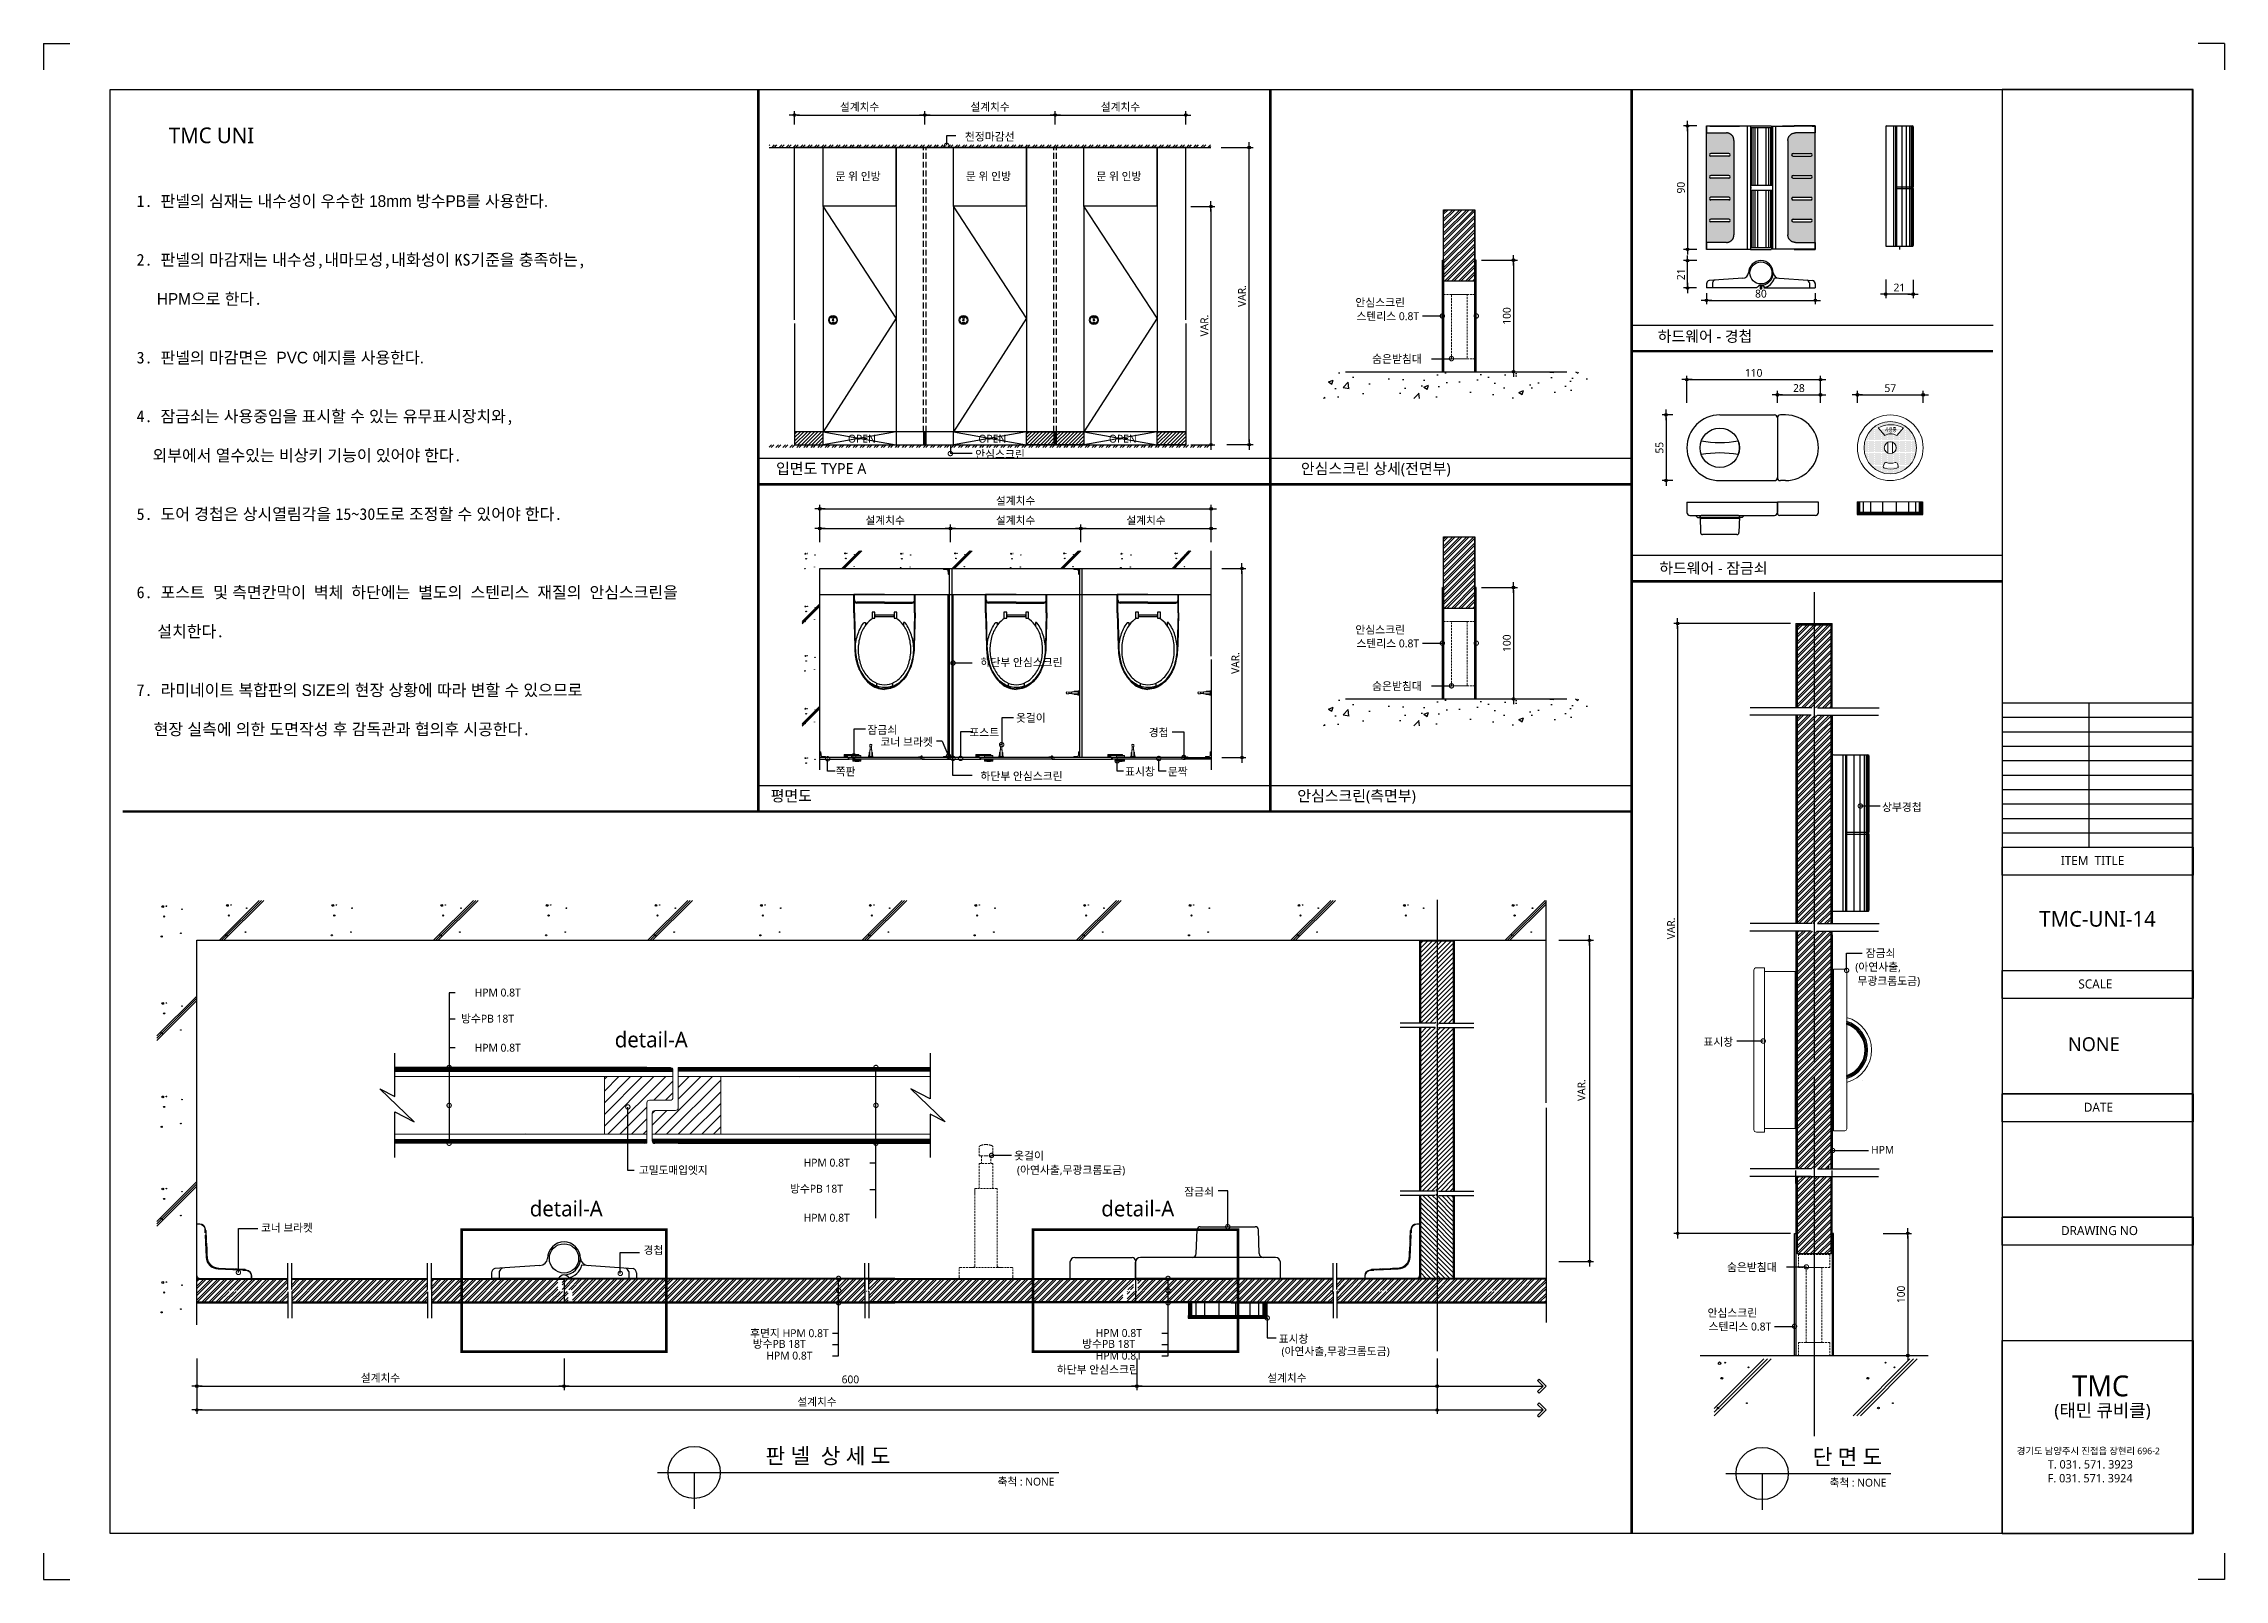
# Model space of a CAD drawing. Extents: x -201 to 8159, y -176 to 5714.
import ezdxf
from ezdxf.enums import TextEntityAlignment as Align

# ---------------------------------------------------------------- set-up
doc = ezdxf.new("R2010")
doc.units = 0
doc.header["$LTSCALE"] = 30
doc.linetypes.add('CEN', pattern=[62, 60, -1, 0, -1])
doc.linetypes.add('HIDDEN', pattern=[0.375, 0.25, -0.125])
doc.layers.get('0').update_dxf_attribs({"linetype": 'CONTINUOUS'})
doc.layers.get('DEFPOINTS').update_dxf_attribs({"linetype": 'CONTINUOUS'})
for name, color, linetype in [('02---제품선', 4, 'CONTINUOUS'), ('0_toilet', 6, 'CONTINUOUS'), ('C', 2, 'CONTINUOUS'), ('curior-0Line', 252, 'CONTINUOUS'), ('DIM', 7, 'CONTINUOUS'), ('HAT', 8, 'CONTINUOUS'), ('HID', 9, 'HIDDEN'), ('jac text', 7, 'CONTINUOUS'), ('jc panel', 4, 'CONTINUOUS'), ('TIT', 3, 'CONTINUOUS'), ('경첩', 4, 'CONTINUOUS'), ('문자', 3, 'CONTINUOUS'), ('부자재', 4, 'CONTINUOUS'), ('옷걸이', 4, 'CONTINUOUS'), ('잠금쇠(회전형)', 4, 'CONTINUOUS'), ('중심선', 1, 'CEN'), ('치수', 1, 'CONTINUOUS'), ('판넬', 2, 'CONTINUOUS'), ('해치', 8, 'CONTINUOUS')]:
    doc.layers.add(name, color=color, linetype=linetype)
doc.styles.add('HDW', font='gulim.ttc')
doc.styles.add('돋움', font='malgun.ttf')
doc.dimstyles.new('10', dxfattribs={"dimscale": 10, "dimtxt": 3, "dimasz": 1, "dimexe": 1.5, "dimexo": 2, "dimgap": 1, "dimtad": 1, "dimdec": 0, "dimlunit": 6, "dimtxsty": '돋움', "dimblk": 'DIMDOT', "dimcen": -1, "dimdle": 1.5, "dimclrt": 3, "dimazin": 3, "dimtfac": 1, "dimtdec": 0, "dimtix": 1, "dimtmove": 2, "dimatfit": 3, "dimldrblk": 'DIMDOT', "dimarcsym": 0})
pattern_1 = [(135, (-47280.604, -17801.195), (-8.9802561, -8.9802561), [])]
pattern_2 = [(45, (-212450.336, -197852.352), (-13.4703842, 13.4703842), []), (45, (-212441.355, -197852.352), (-13.4703842, 13.4703842), [])]
pattern_3 = [(45, (17433.082, -6937.005), (-13.47038, 13.47038), []), (45, (17442.062, -6937.005), (-13.47038, 13.47038), [])]
pattern_4 = [(45, (-47077.502, -19170.401), (-13.470384, 13.470384), []), (45, (-47068.522, -19170.401), (-13.470384, 13.470384), [])]
pattern_5 = [(45, (17727.45, -14000.004), (-22.45064, 22.45064), [])]
pattern_6 = [(45, (9367.451, -2220.004), (-13.470384, 13.470384), []), (45, (9376.432, -2220.004), (-13.470384, 13.470384), [])]

# ---------------------------------------------------------------- blocks, each defined once
blk = doc.blocks.new('DIMDOT')
at = {"linetype": 'Continuous'}
blk.add_line((-2, 0), (2, 0), dxfattribs=at)
for radius in [0.5, 0.25]:
    blk.add_circle((0, 0), radius, dxfattribs=at)
blk = doc.blocks.new('*D555')
at = {"layer": 'DEFPOINTS', "color": 0}
for p in [(20811.3, -1321.1), (20311.3, -1377.4), (20811.3, -1377.4)]:
    blk.add_point(p, dxfattribs=at)
at = {"layer": 'DIM', "color": 0, "lineweight": -2, "ltscale": 10}
for p, q in [((20311.3, -1357.4), (20311.3, -1306.1)), ((20321.3, -1321.1), (20801.3, -1321.1)), ((20811.3, -1357.4), (20811.3, -1306.1))]:
    blk.add_line(p, q, dxfattribs=at)
at = {"layer": 'DIM', "color": 0, "lineweight": -2, "xscale": 10, "yscale": 10, "zscale": 10, "rotation": 180}
blk.add_blockref('DIMDOT', (20311.3, -1321.1), dxfattribs=at)
at = {"layer": 'DIM', "color": 0, "lineweight": -2, "xscale": 10, "yscale": 10, "zscale": 10}
blk.add_blockref('DIMDOT', (20811.3, -1321.1), dxfattribs=at)
at = {"layer": 'DIM', "color": 3, "insert": (20561.3, -1291.4), "char_height": 30, "attachment_point": 5, "style": '돋움'}
blk.add_mtext('설계치수', dxfattribs=at)
blk = doc.blocks.new('*D556')
at = {"layer": 'DEFPOINTS', "color": 0}
for p in [(21311.3, -1321.1), (20811.3, -1377.4), (21311.3, -1377.4)]:
    blk.add_point(p, dxfattribs=at)
at = {"layer": 'DIM', "color": 0, "lineweight": -2, "ltscale": 10}
for p, q in [((20811.3, -1357.4), (20811.3, -1306.1)), ((20821.3, -1321.1), (21301.3, -1321.1)), ((21311.3, -1357.4), (21311.3, -1306.1))]:
    blk.add_line(p, q, dxfattribs=at)
at = {"layer": 'DIM', "color": 0, "lineweight": -2, "xscale": 10, "yscale": 10, "zscale": 10, "rotation": 180}
blk.add_blockref('DIMDOT', (20811.3, -1321.1), dxfattribs=at)
at = {"layer": 'DIM', "color": 0, "lineweight": -2, "xscale": 10, "yscale": 10, "zscale": 10}
blk.add_blockref('DIMDOT', (21311.3, -1321.1), dxfattribs=at)
at = {"layer": 'DIM', "color": 3, "insert": (21061.3, -1291.4), "char_height": 30, "attachment_point": 5, "style": '돋움'}
blk.add_mtext('설계치수', dxfattribs=at)
blk = doc.blocks.new('*D557')
at = {"layer": 'DEFPOINTS', "color": 0}
for p in [(21811.3, -1321.1), (21311.3, -1377.4), (21811.3, -1377.4)]:
    blk.add_point(p, dxfattribs=at)
at = {"layer": 'DIM', "color": 0, "lineweight": -2, "ltscale": 10}
for p, q in [((21311.3, -1357.4), (21311.3, -1306.1)), ((21321.3, -1321.1), (21801.3, -1321.1)), ((21811.3, -1357.4), (21811.3, -1306.1))]:
    blk.add_line(p, q, dxfattribs=at)
at = {"layer": 'DIM', "color": 0, "lineweight": -2, "xscale": 10, "yscale": 10, "zscale": 10, "rotation": 180}
blk.add_blockref('DIMDOT', (21311.3, -1321.1), dxfattribs=at)
at = {"layer": 'DIM', "color": 0, "lineweight": -2, "xscale": 10, "yscale": 10, "zscale": 10}
blk.add_blockref('DIMDOT', (21811.3, -1321.1), dxfattribs=at)
at = {"layer": 'DIM', "color": 3, "insert": (21561.3, -1291.4), "char_height": 30, "attachment_point": 5, "style": '돋움'}
blk.add_mtext('설계치수', dxfattribs=at)
blk = doc.blocks.new('*D558')
at = {"layer": 'DEFPOINTS', "color": 0}
for p in [(21811.3, -1671.5), (21811.3, -2585.3), (21908.2, -2585.3)]:
    blk.add_point(p, dxfattribs=at)
at = {"layer": 'DIM', "color": 0, "lineweight": -2, "ltscale": 10}
for p, q in [((21831.3, -1671.5), (21923.2, -1671.5)), ((21908.2, -1681.5), (21908.2, -2575.3)), ((21831.3, -2585.3), (21923.2, -2585.3))]:
    blk.add_line(p, q, dxfattribs=at)
at = {"layer": 'DIM', "color": 0, "lineweight": -2, "xscale": 10, "yscale": 10, "zscale": 10}
for p, rotation in [((21908.2, -1671.5), 90), ((21908.2, -2585.3), 270)]:
    blk.add_blockref('DIMDOT', p, dxfattribs=dict(at, rotation=rotation))
at = {"layer": 'DIM', "color": 3, "insert": (21883, -2128.4), "char_height": 30, "attachment_point": 5, "rotation": 90, "style": '돋움'}
blk.add_mtext('VAR.', dxfattribs=at)
blk = doc.blocks.new('*D559')
at = {"layer": 'DEFPOINTS', "color": 0}
for p in [(21930.2, -3060.2), (21930.2, -3785.2), (22027.1, -3785.2)]:
    blk.add_point(p, dxfattribs=at)
at = {"layer": 'DIM', "color": 0, "lineweight": -2, "ltscale": 10}
for p, q in [((21950.2, -3060.2), (22042.1, -3060.2)), ((22027.1, -3070.2), (22027.1, -3775.2)), ((21950.2, -3785.2), (22042.1, -3785.2))]:
    blk.add_line(p, q, dxfattribs=at)
at = {"layer": 'DIM', "color": 0, "lineweight": -2, "xscale": 10, "yscale": 10, "zscale": 10}
for p, rotation in [((22027.1, -3060.2), 90), ((22027.1, -3785.2), 270)]:
    blk.add_blockref('DIMDOT', p, dxfattribs=dict(at, rotation=rotation))
at = {"layer": 'DIM', "color": 3, "insert": (22001.9, -3422.7), "char_height": 30, "attachment_point": 5, "rotation": 90, "style": '돋움'}
blk.add_mtext('VAR.', dxfattribs=at)
blk = doc.blocks.new('_DOTSMALL')
at = {"color": 0, "linetype": 'ByBlock', "const_width": 0.5}
blk.add_lwpolyline([(-0.0625, 0, 1), (0.0625, 0, 1)], format="xyb", close=True, dxfattribs=at)
blk = doc.blocks.new('A$C63EC304E')
at = {"layer": '치수', "color": 1, "xscale": 2.5, "yscale": 2.5, "zscale": 2.5, "rotation": 234.3098741996962}
blk.add_blockref('_DOTSMALL', (0.31, 0.31), dxfattribs=at)
blk = doc.blocks.new('A$C2BC9653E')
at = {"layer": '치수', "xscale": 0.3333333333333333, "yscale": 0.3333333333333333, "zscale": 0.3333333333333333}
blk.add_blockref('A$C63EC304E', (0, 0), dxfattribs=at)
blk = doc.blocks.new('A$C7FC71301')
at = {"layer": '치수', "rotation": 180}
blk.add_blockref('A$C2BC9653E', (0.21, 0.21), dxfattribs=at)
blk = doc.blocks.new('A$C4A20372B')
at = {"layer": '치수'}
blk.add_blockref('A$C7FC71301', (0, 0), dxfattribs=at)
blk = doc.blocks.new('A$C566469F5')
at = {"layer": '치수'}
blk.add_blockref('A$C4A20372B', (0, 0), dxfattribs=at)
blk = doc.blocks.new('A$C7E317CD4')
at = {"layer": '해치', "xscale": 2, "yscale": 2, "zscale": 2}
blk.add_blockref('A$C566469F5', (0, 0), dxfattribs=at)
blk = doc.blocks.new('A$C601D7F27')
at = {"layer": '치수'}
blk.add_blockref('A$C7E317CD4', (0, 0), dxfattribs=at)
blk = doc.blocks.new('A$C38802C08')
at = {"layer": '치수'}
blk.add_blockref('A$C601D7F27', (0, 0), dxfattribs=at)
blk = doc.blocks.new('*D560')
at = {"layer": 'DEFPOINTS', "color": 0}
for p in [(21909.2, -2906.6), (21409.2, -2979.7), (21909.2, -2979.7)]:
    blk.add_point(p, dxfattribs=at)
at = {"layer": 'DIM', "color": 0, "lineweight": -2, "ltscale": 10}
for p, q in [((21409.2, -2959.7), (21409.2, -2891.6)), ((21419.2, -2906.6), (21899.2, -2906.6)), ((21909.2, -2959.7), (21909.2, -2891.6))]:
    blk.add_line(p, q, dxfattribs=at)
at = {"layer": 'DIM', "color": 0, "lineweight": -2, "xscale": 10, "yscale": 10, "zscale": 10, "rotation": 180}
blk.add_blockref('DIMDOT', (21409.2, -2906.6), dxfattribs=at)
at = {"layer": 'DIM', "color": 0, "lineweight": -2, "xscale": 10, "yscale": 10, "zscale": 10}
blk.add_blockref('DIMDOT', (21909.2, -2906.6), dxfattribs=at)
at = {"layer": 'DIM', "color": 3, "insert": (21659.2, -2877), "char_height": 30, "attachment_point": 5, "style": '돋움'}
blk.add_mtext('설계치수', dxfattribs=at)
blk = doc.blocks.new('*D561')
at = {"layer": 'DEFPOINTS', "color": 0}
for p in [(21909.2, -2831.3), (20409.2, -2979.7), (21909.2, -2979.7)]:
    blk.add_point(p, dxfattribs=at)
at = {"layer": 'DIM', "color": 0, "lineweight": -2, "ltscale": 10}
for p, q in [((20409.2, -2959.7), (20409.2, -2816.3)), ((20419.2, -2831.3), (21899.2, -2831.3)), ((21909.2, -2959.7), (21909.2, -2816.3))]:
    blk.add_line(p, q, dxfattribs=at)
at = {"layer": 'DIM', "color": 0, "lineweight": -2, "xscale": 10, "yscale": 10, "zscale": 10, "rotation": 180}
blk.add_blockref('DIMDOT', (20409.2, -2831.3), dxfattribs=at)
at = {"layer": 'DIM', "color": 0, "lineweight": -2, "xscale": 10, "yscale": 10, "zscale": 10}
blk.add_blockref('DIMDOT', (21909.2, -2831.3), dxfattribs=at)
at = {"layer": 'DIM', "color": 3, "insert": (21159.2, -2801.6), "char_height": 30, "attachment_point": 5, "style": '돋움'}
blk.add_mtext('설계치수', dxfattribs=at)
blk = doc.blocks.new('*D562')
at = {"layer": 'DEFPOINTS', "color": 0}
for p in [(21409.2, -2906.6), (20909.2, -2979.7), (21409.2, -2979.7)]:
    blk.add_point(p, dxfattribs=at)
at = {"layer": 'DIM', "color": 0, "lineweight": -2, "ltscale": 10}
for p, q in [((20909.2, -2959.7), (20909.2, -2891.6)), ((20919.2, -2906.6), (21399.2, -2906.6)), ((21409.2, -2959.7), (21409.2, -2891.6))]:
    blk.add_line(p, q, dxfattribs=at)
at = {"layer": 'DIM', "color": 0, "lineweight": -2, "xscale": 10, "yscale": 10, "zscale": 10, "rotation": 180}
blk.add_blockref('DIMDOT', (20909.2, -2906.6), dxfattribs=at)
at = {"layer": 'DIM', "color": 0, "lineweight": -2, "xscale": 10, "yscale": 10, "zscale": 10}
blk.add_blockref('DIMDOT', (21409.2, -2906.6), dxfattribs=at)
at = {"layer": 'DIM', "color": 3, "insert": (21159.2, -2877), "char_height": 30, "attachment_point": 5, "style": '돋움'}
blk.add_mtext('설계치수', dxfattribs=at)
blk = doc.blocks.new('*D563')
at = {"layer": 'DEFPOINTS', "color": 0}
for p in [(20909.2, -2906.6), (20409.2, -2979.7), (20909.2, -2979.7)]:
    blk.add_point(p, dxfattribs=at)
at = {"layer": 'DIM', "color": 0, "lineweight": -2, "ltscale": 10}
for p, q in [((20409.2, -2959.7), (20409.2, -2891.6)), ((20419.2, -2906.6), (20899.2, -2906.6)), ((20909.2, -2959.7), (20909.2, -2891.6))]:
    blk.add_line(p, q, dxfattribs=at)
at = {"layer": 'DIM', "color": 0, "lineweight": -2, "xscale": 10, "yscale": 10, "zscale": 10, "rotation": 180}
blk.add_blockref('DIMDOT', (20409.2, -2906.6), dxfattribs=at)
at = {"layer": 'DIM', "color": 0, "lineweight": -2, "xscale": 10, "yscale": 10, "zscale": 10}
blk.add_blockref('DIMDOT', (20909.2, -2906.6), dxfattribs=at)
at = {"layer": 'DIM', "color": 3, "insert": (20659.2, -2877), "char_height": 30, "attachment_point": 5, "style": '돋움'}
blk.add_mtext('설계치수', dxfattribs=at)
blk = doc.blocks.new('*D564')
at = {"layer": 'DEFPOINTS', "color": 0}
for p in [(18020.8, -6070), (19428, -6070), (19428, -6195.7)]:
    blk.add_point(p, dxfattribs=at)
at = {"layer": 'DIM', "color": 0, "lineweight": -2, "ltscale": 10}
for p, q in [((18020.8, -6090), (18020.8, -6210.7)), ((19428, -6090), (19428, -6210.7)), ((18030.8, -6195.7), (19418, -6195.7))]:
    blk.add_line(p, q, dxfattribs=at)
at = {"layer": 'DIM', "color": 0, "lineweight": -2, "xscale": 10, "yscale": 10, "zscale": 10, "rotation": 180}
blk.add_blockref('DIMDOT', (18020.8, -6195.7), dxfattribs=at)
at = {"layer": 'DIM', "color": 0, "lineweight": -2, "xscale": 10, "yscale": 10, "zscale": 10}
blk.add_blockref('DIMDOT', (19428, -6195.7), dxfattribs=at)
at = {"layer": 'DIM', "color": 3, "insert": (18724.4, -6166.1), "char_height": 30, "attachment_point": 5, "style": '돋움'}
blk.add_mtext('설계치수', dxfattribs=at)
blk = doc.blocks.new('*D565')
at = {"layer": 'DEFPOINTS', "color": 0}
for p in [(18020.8, -6070), (22774.8, -6070), (22774.8, -6287.2)]:
    blk.add_point(p, dxfattribs=at)
at = {"layer": 'DIM', "color": 0, "lineweight": -2, "ltscale": 10}
for p, q in [((18020.8, -6090), (18020.8, -6302.2)), ((22774.8, -6090), (22774.8, -6302.2)), ((18030.8, -6287.2), (22764.8, -6287.2))]:
    blk.add_line(p, q, dxfattribs=at)
at = {"layer": 'DIM', "color": 0, "lineweight": -2, "xscale": 10, "yscale": 10, "zscale": 10, "rotation": 180}
blk.add_blockref('DIMDOT', (18020.8, -6287.2), dxfattribs=at)
at = {"layer": 'DIM', "color": 0, "lineweight": -2, "xscale": 10, "yscale": 10, "zscale": 10}
blk.add_blockref('DIMDOT', (22774.8, -6287.2), dxfattribs=at)
at = {"layer": 'DIM', "color": 3, "insert": (20397.8, -6257.5), "char_height": 30, "attachment_point": 5, "style": '돋움'}
blk.add_mtext('설계치수', dxfattribs=at)
blk = doc.blocks.new('*D566')
at = {"layer": 'DEFPOINTS', "color": 0}
for p in [(21623.9, -6070), (22774.8, -6070), (22774.8, -6195.7)]:
    blk.add_point(p, dxfattribs=at)
at = {"layer": 'DIM', "color": 0, "lineweight": -2, "ltscale": 10}
for p, q in [((21623.9, -6090), (21623.9, -6210.7)), ((22774.8, -6090), (22774.8, -6210.7)), ((21633.9, -6195.7), (22764.8, -6195.7))]:
    blk.add_line(p, q, dxfattribs=at)
at = {"layer": 'DIM', "color": 0, "lineweight": -2, "xscale": 10, "yscale": 10, "zscale": 10, "rotation": 180}
blk.add_blockref('DIMDOT', (21623.9, -6195.7), dxfattribs=at)
at = {"layer": 'DIM', "color": 0, "lineweight": -2, "xscale": 10, "yscale": 10, "zscale": 10}
blk.add_blockref('DIMDOT', (22774.8, -6195.7), dxfattribs=at)
at = {"layer": 'DIM', "color": 3, "insert": (22199.3, -6166.1), "char_height": 30, "attachment_point": 5, "style": '돋움'}
blk.add_mtext('설계치수', dxfattribs=at)
blk = doc.blocks.new('*D567')
at = {"layer": 'DEFPOINTS', "color": 0}
for p in [(19428, -6070), (21623.9, -6070), (21623.9, -6195.7)]:
    blk.add_point(p, dxfattribs=at)
at = {"layer": 'DIM', "color": 0, "lineweight": -2, "ltscale": 10}
for p, q in [((19428, -6090), (19428, -6210.7)), ((21623.9, -6090), (21623.9, -6210.7)), ((19438, -6195.7), (21613.9, -6195.7))]:
    blk.add_line(p, q, dxfattribs=at)
at = {"layer": 'DIM', "color": 0, "lineweight": -2, "xscale": 10, "yscale": 10, "zscale": 10, "rotation": 180}
blk.add_blockref('DIMDOT', (19428, -6195.7), dxfattribs=at)
at = {"layer": 'DIM', "color": 0, "lineweight": -2, "xscale": 10, "yscale": 10, "zscale": 10}
blk.add_blockref('DIMDOT', (21623.9, -6195.7), dxfattribs=at)
at = {"layer": 'DIM', "color": 3, "insert": (20525.9, -6170.2), "char_height": 30, "attachment_point": 5, "style": '돋움'}
blk.add_mtext('600', dxfattribs=at)
blk = doc.blocks.new('A$C06B31977')
for p, q in [((1.26, 11.06), (1.26, 21.17)), ((1.26, 10.11), (1.26, 0))]:
    blk.add_line(p, q)
blk = doc.blocks.new('*D568')
at = {"layer": 'DEFPOINTS', "color": 0}
for p in [(23221.6, -4485.8), (23221.6, -5717.2), (23359.4, -5717.2)]:
    blk.add_point(p, dxfattribs=at)
at = {"layer": 'DIM', "color": 0, "lineweight": -2, "ltscale": 10}
for p, q in [((23241.6, -4485.8), (23374.4, -4485.8)), ((23359.4, -4495.8), (23359.4, -5707.2)), ((23241.6, -5717.2), (23374.4, -5717.2))]:
    blk.add_line(p, q, dxfattribs=at)
at = {"layer": 'DIM', "color": 0, "lineweight": -2, "xscale": 10, "yscale": 10, "zscale": 10}
for p, rotation in [((23359.4, -4485.8), 90), ((23359.4, -5717.2), 270)]:
    blk.add_blockref('DIMDOT', p, dxfattribs=dict(at, rotation=rotation))
at = {"layer": 'DIM', "color": 3, "insert": (23328.6, -5060.6), "char_height": 30, "attachment_point": 5, "rotation": 90, "style": '돋움'}
blk.add_mtext('VAR.', dxfattribs=at)
blk = doc.blocks.new('A$C13EB2441')
for p, q in [((0.84, 7.37), (0.84, 14.11)), ((0.84, 6.74), (0.84, 0))]:
    blk.add_line(p, q)
blk = doc.blocks.new('*D569')
at = {"layer": 'DEFPOINTS', "color": 0}
for p in [(24244.6, -2335.7), (23732.6, -2444.3), (24244.6, -2444.3)]:
    blk.add_point(p, dxfattribs=at)
at = {"layer": 'DIM', "color": 0, "lineweight": -2, "ltscale": 10}
for p, q in [((23732.6, -2424.3), (23732.6, -2320.7)), ((23742.6, -2335.7), (24234.6, -2335.7)), ((24244.6, -2424.3), (24244.6, -2320.7))]:
    blk.add_line(p, q, dxfattribs=at)
at = {"layer": 'DIM', "color": 0, "lineweight": -2, "xscale": 10, "yscale": 10, "zscale": 10, "rotation": 180}
blk.add_blockref('DIMDOT', (23732.6, -2335.7), dxfattribs=at)
at = {"layer": 'DIM', "color": 0, "lineweight": -2, "xscale": 10, "yscale": 10, "zscale": 10}
blk.add_blockref('DIMDOT', (24244.6, -2335.7), dxfattribs=at)
at = {"layer": 'DIM', "color": 3, "insert": (23988.6, -2310.1), "char_height": 30, "attachment_point": 5, "style": '돋움'}
blk.add_mtext('110', dxfattribs=at)
blk = doc.blocks.new('*D570')
at = {"layer": 'DEFPOINTS', "color": 0}
for p in [(24244.6, -2393.7), (24079.6, -2444.3), (24244.6, -2444.3)]:
    blk.add_point(p, dxfattribs=at)
at = {"layer": 'DIM', "color": 0, "lineweight": -2, "ltscale": 10}
for p, q in [((24079.6, -2424.3), (24079.6, -2378.7)), ((24089.6, -2393.7), (24234.6, -2393.7)), ((24244.6, -2424.3), (24244.6, -2378.7))]:
    blk.add_line(p, q, dxfattribs=at)
at = {"layer": 'DIM', "color": 0, "lineweight": -2, "xscale": 10, "yscale": 10, "zscale": 10, "rotation": 180}
blk.add_blockref('DIMDOT', (24079.6, -2393.7), dxfattribs=at)
at = {"layer": 'DIM', "color": 0, "lineweight": -2, "xscale": 10, "yscale": 10, "zscale": 10}
blk.add_blockref('DIMDOT', (24244.6, -2393.7), dxfattribs=at)
at = {"layer": 'DIM', "color": 3, "insert": (24162.1, -2368.2), "char_height": 30, "attachment_point": 5, "style": '돋움'}
blk.add_mtext('28', dxfattribs=at)
blk = doc.blocks.new('*D571')
at = {"layer": 'DEFPOINTS', "color": 0}
for p in [(24638.3, -2393.7), (24386.3, -2444.3), (24638.3, -2444.3)]:
    blk.add_point(p, dxfattribs=at)
at = {"layer": 'DIM', "color": 0, "lineweight": -2, "ltscale": 10}
for p, q in [((24386.3, -2424.3), (24386.3, -2378.7)), ((24396.3, -2393.7), (24628.3, -2393.7)), ((24638.3, -2424.3), (24638.3, -2378.7))]:
    blk.add_line(p, q, dxfattribs=at)
at = {"layer": 'DIM', "color": 0, "lineweight": -2, "xscale": 10, "yscale": 10, "zscale": 10, "rotation": 180}
blk.add_blockref('DIMDOT', (24386.3, -2393.7), dxfattribs=at)
at = {"layer": 'DIM', "color": 0, "lineweight": -2, "xscale": 10, "yscale": 10, "zscale": 10}
blk.add_blockref('DIMDOT', (24638.3, -2393.7), dxfattribs=at)
at = {"layer": 'DIM', "color": 3, "insert": (24512.3, -2368.4), "char_height": 30, "attachment_point": 5, "style": '돋움'}
blk.add_mtext('57', dxfattribs=at)
blk = doc.blocks.new('*D572')
at = {"layer": 'DEFPOINTS', "color": 0}
for p in [(23790.3, -1363), (23735.2, -1836.1), (23790.3, -1836.1)]:
    blk.add_point(p, dxfattribs=at)
at = {"layer": 'DIM', "color": 0, "lineweight": -2, "ltscale": 10}
for p, q in [((23770.3, -1363), (23720.2, -1363)), ((23735.2, -1373), (23735.2, -1826.1)), ((23770.3, -1836.1), (23720.2, -1836.1))]:
    blk.add_line(p, q, dxfattribs=at)
at = {"layer": 'DIM', "color": 0, "lineweight": -2, "xscale": 10, "yscale": 10, "zscale": 10}
for p, rotation in [((23735.2, -1363), 90), ((23735.2, -1836.1), 270)]:
    blk.add_blockref('DIMDOT', p, dxfattribs=dict(at, rotation=rotation))
at = {"layer": 'DIM', "color": 3, "insert": (23709.7, -1599.5), "char_height": 30, "attachment_point": 5, "rotation": 90, "style": '돋움'}
blk.add_mtext('90', dxfattribs=at)
blk = doc.blocks.new('*D573')
at = {"layer": 'DEFPOINTS', "color": 0}
for p in [(23807.9, -1984.3), (24224.9, -1984.3), (24224.9, -2031.7)]:
    blk.add_point(p, dxfattribs=at)
at = {"layer": 'DIM', "color": 0, "lineweight": -2, "ltscale": 10}
for p, q in [((23807.9, -2004.3), (23807.9, -2046.7)), ((24224.9, -2004.3), (24224.9, -2046.7)), ((23817.9, -2031.7), (24214.9, -2031.7))]:
    blk.add_line(p, q, dxfattribs=at)
at = {"layer": 'DIM', "color": 0, "lineweight": -2, "xscale": 10, "yscale": 10, "zscale": 10, "rotation": 180}
blk.add_blockref('DIMDOT', (23807.9, -2031.7), dxfattribs=at)
at = {"layer": 'DIM', "color": 0, "lineweight": -2, "xscale": 10, "yscale": 10, "zscale": 10}
blk.add_blockref('DIMDOT', (24224.9, -2031.7), dxfattribs=at)
at = {"layer": 'DIM', "color": 3, "insert": (24016.4, -2006.2), "char_height": 30, "attachment_point": 5, "style": '돋움'}
blk.add_mtext('80', dxfattribs=at)
blk = doc.blocks.new('*D574')
at = {"layer": 'DEFPOINTS', "color": 0}
for p in [(23735.2, -1879.3), (23790.3, -1879.3), (23789.6, -1984.3)]:
    blk.add_point(p, dxfattribs=at)
at = {"layer": 'DIM', "color": 0, "lineweight": -2, "ltscale": 10}
for p, q in [((23770.3, -1879.3), (23720.2, -1879.3)), ((23735.2, -1974.3), (23735.2, -1889.3)), ((23769.6, -1984.3), (23720.2, -1984.3))]:
    blk.add_line(p, q, dxfattribs=at)
at = {"layer": 'DIM', "color": 0, "lineweight": -2, "xscale": 10, "yscale": 10, "zscale": 10}
for p, rotation in [((23735.2, -1879.3), 90), ((23735.2, -1984.3), 270)]:
    blk.add_blockref('DIMDOT', p, dxfattribs=dict(at, rotation=rotation))
at = {"layer": 'DIM', "color": 3, "insert": (23709.9, -1931.8), "char_height": 30, "attachment_point": 5, "rotation": 90, "style": '돋움'}
blk.add_mtext('21', dxfattribs=at)
blk = doc.blocks.new('*D575')
at = {"layer": 'DEFPOINTS', "color": 0}
for p in [(24494.7, -1932.1), (24599.7, -1932.9), (24494.7, -2007.8)]:
    blk.add_point(p, dxfattribs=at)
at = {"layer": 'DIM', "color": 0, "lineweight": -2, "ltscale": 10}
for p, q in [((24494.7, -1952.1), (24494.7, -2022.8)), ((24599.7, -1952.9), (24599.7, -2022.8)), ((24589.7, -2007.8), (24504.7, -2007.8))]:
    blk.add_line(p, q, dxfattribs=at)
at = {"layer": 'DIM', "color": 0, "lineweight": -2, "xscale": 10, "yscale": 10, "zscale": 10, "rotation": 180}
blk.add_blockref('DIMDOT', (24494.7, -2007.8), dxfattribs=at)
at = {"layer": 'DIM', "color": 0, "lineweight": -2, "xscale": 10, "yscale": 10, "zscale": 10}
blk.add_blockref('DIMDOT', (24599.7, -2007.8), dxfattribs=at)
at = {"layer": 'DIM', "color": 3, "insert": (24547.2, -1982.5), "char_height": 30, "attachment_point": 5, "style": '돋움'}
blk.add_mtext('21', dxfattribs=at)
blk = doc.blocks.new('A$C10E41893')
at = {"layer": '부자재'}
for p, q in [((6, 0), (6, 196)), ((123, 196), (6, 196)), ((123, 192), (6, 192)), ((55, 0), (55, 177)), ((61, 0), (61, 177)), ((6, 0), (6, -196)), ((55, 0), (55, -177)), ((61, 0), (61, -177)), ((123, -192), (6, -192)), ((123, -196), (6, -196))]:
    blk.add_line(p, q, dxfattribs=at)
for points in [[(123, 196, -0.012538), (123, 196), (335, 190, -0.055395), (445, 175, -0.154276), (577, 93, -0.179504), (612, 0, -0.179504)], [(123, 192, -0.012538), (123, 192), (335, 187, -0.055395), (444, 172, -0.154276), (574, 91, -0.179504), (608, 0, -0.179504)], [(157, -72, 0.089162), (200, -119, 0.085733), (270, -155, 0.075373), (359, -168, 0.075373), (447, -155, 0.085733), (517, -119, 0.106084), (567, -62, 0.126931), (583, 0, 0.126931), (567, 62, 0.106084), (517, 119, 0.085733), (447, 155, 0.075373), (359, 168, 0.075373), (270, 155, 0.085733), (200, 119, 0.089162), (157, 72)], [(572, 51), (589, 51), (589, 60, 0.021185), (583, 71, 0.106084), (528, 134, 0.085733), (453, 172, 0.075373), (359, 187, 0.075373), (265, 172, 0.085733), (189, 134, 0.007337), (184, 130), (184, 122), (205, 122)], [(123, -196, 0.012538), (123, -196), (335, -190, 0.055395), (445, -175, 0.154276), (577, -93, 0.179504), (612, 0, 0.179504)], [(123, -192, 0.012538), (123, -192), (335, -187, 0.055395), (444, -172, 0.154276), (574, -91, 0.179504), (608, 0, 0.179504)], [(589, -51, 0.090214), (598, 0, 0.090214), (589, 51, 0.106084)], [(572, -51), (589, -51), (589, -60, -0.021185), (583, -71, -0.106084), (528, -134, -0.085733), (453, -172, -0.075373), (359, -187, -0.075373), (265, -172, -0.085733), (189, -134, -0.007337), (184, -130), (184, -122), (205, -122)]]:
    blk.add_lwpolyline(points, format="xyb", dxfattribs=at)
blk.add_lwpolyline([(138, -61), (119, -61), (119, -79), (157, -79), (157, -61), (138, -61), (147, -61), (147, 61), (138, 61), (157, 61), (157, 79), (119, 79), (119, 61), (138, 61), (138, -61), (119, -61)], dxfattribs=at)
for centre, start, end in [((40, 177), 0, 90), ((46, 177), 0, 90), ((40, -177), 270, 0), ((46, -177), 270, 0)]:
    blk.add_arc(centre, 15, start, end, dxfattribs=at)
blk = doc.blocks.new('*D576')
at = {"layer": 'DEFPOINTS', "color": 0}
for p in [(23698.3, -2470.9), (23652.6, -2722.9), (23698.3, -2722.9)]:
    blk.add_point(p, dxfattribs=at)
at = {"layer": 'DIM', "color": 0, "lineweight": -2, "ltscale": 10}
for p, q in [((23678.3, -2470.9), (23637.6, -2470.9)), ((23652.6, -2480.9), (23652.6, -2712.9)), ((23678.3, -2722.9), (23637.6, -2722.9))]:
    blk.add_line(p, q, dxfattribs=at)
at = {"layer": 'DIM', "color": 0, "lineweight": -2, "xscale": 10, "yscale": 10, "zscale": 10}
for p, rotation in [((23652.6, -2470.9), 90), ((23652.6, -2722.9), 270)]:
    blk.add_blockref('DIMDOT', p, dxfattribs=dict(at, rotation=rotation))
at = {"layer": 'DIM', "color": 3, "insert": (23627.4, -2596.9), "char_height": 30, "attachment_point": 5, "rotation": 90, "style": '돋움'}
blk.add_mtext('55', dxfattribs=at)
blk = doc.blocks.new('*D577')
at = {"layer": 'DEFPOINTS', "color": 0}
for p in [(24150.1, -3270.9), (23697.2, -5609.9), (24150.1, -5609.9)]:
    blk.add_point(p, dxfattribs=at)
at = {"layer": 'DIM', "color": 0, "lineweight": -2, "ltscale": 10}
for p, q in [((24130.1, -3270.9), (23682.2, -3270.9)), ((23697.2, -3280.9), (23697.2, -5599.9)), ((24130.1, -5609.9), (23682.2, -5609.9))]:
    blk.add_line(p, q, dxfattribs=at)
at = {"layer": 'DIM', "color": 0, "lineweight": -2, "xscale": 10, "yscale": 10, "zscale": 10}
for p, rotation in [((23697.2, -3270.9), 90), ((23697.2, -5609.9), 270)]:
    blk.add_blockref('DIMDOT', p, dxfattribs=dict(at, rotation=rotation))
at = {"layer": 'DIM', "color": 3, "insert": (23672, -4440.4), "char_height": 30, "attachment_point": 5, "rotation": 90, "style": '돋움'}
blk.add_mtext('VAR.', dxfattribs=at)
blk = doc.blocks.new('*D578')
at = {"layer": 'DEFPOINTS', "color": 0}
for p in [(24464.7, -5609.8), (24464.7, -6078.1), (24579.1, -6078.1)]:
    blk.add_point(p, dxfattribs=at)
at = {"layer": 'DIM', "color": 0, "lineweight": -2, "ltscale": 10}
for p, q in [((24484.7, -5609.8), (24594.1, -5609.8)), ((24579.1, -5619.8), (24579.1, -6068.1)), ((24484.7, -6078.1), (24594.1, -6078.1))]:
    blk.add_line(p, q, dxfattribs=at)
at = {"layer": 'DIM', "color": 0, "lineweight": -2, "xscale": 10, "yscale": 10, "zscale": 10}
for p, rotation in [((24579.1, -5609.8), 90), ((24579.1, -6078.1), 270)]:
    blk.add_blockref('DIMDOT', p, dxfattribs=dict(at, rotation=rotation))
at = {"layer": 'DIM', "color": 3, "insert": (24553.5, -5844), "char_height": 30, "attachment_point": 5, "rotation": 90, "style": '돋움'}
blk.add_mtext('100', dxfattribs=at)
blk = doc.blocks.new('*D579')
at = {"layer": 'DEFPOINTS', "color": 0}
for p in [(22925.1, -3132.8), (22925.1, -3560.3), (23068, -3560.3)]:
    blk.add_point(p, dxfattribs=at)
at = {"layer": 'DIM', "color": 0, "lineweight": -2, "ltscale": 10}
for p, q in [((22945.1, -3132.8), (23083, -3132.8)), ((23068, -3142.8), (23068, -3550.3)), ((22945.1, -3560.3), (23083, -3560.3))]:
    blk.add_line(p, q, dxfattribs=at)
at = {"layer": 'DIM', "color": 0, "lineweight": -2, "xscale": 10, "yscale": 10, "zscale": 10}
for p, rotation in [((23068, -3132.8), 90), ((23068, -3560.3), 270)]:
    blk.add_blockref('DIMDOT', p, dxfattribs=dict(at, rotation=rotation))
at = {"layer": 'DIM', "color": 3, "insert": (23042.4, -3346.5), "char_height": 30, "attachment_point": 5, "rotation": 90, "style": '돋움'}
blk.add_mtext('100', dxfattribs=at)
blk = doc.blocks.new('*D580')
at = {"layer": 'DEFPOINTS', "color": 0}
for p in [(22925.1, -1877.9), (22925.1, -2305.4), (23068, -2305.4)]:
    blk.add_point(p, dxfattribs=at)
at = {"layer": 'DIM', "color": 0, "lineweight": -2, "ltscale": 10}
for p, q in [((22945.1, -1877.9), (23083, -1877.9)), ((23068, -1887.9), (23068, -2295.4)), ((22945.1, -2305.4), (23083, -2305.4))]:
    blk.add_line(p, q, dxfattribs=at)
at = {"layer": 'DIM', "color": 0, "lineweight": -2, "xscale": 10, "yscale": 10, "zscale": 10}
for p, rotation in [((23068, -1877.9), 90), ((23068, -2305.4), 270)]:
    blk.add_blockref('DIMDOT', p, dxfattribs=dict(at, rotation=rotation))
at = {"layer": 'DIM', "color": 3, "insert": (23042.4, -2091.6), "char_height": 30, "attachment_point": 5, "rotation": 90, "style": '돋움'}
blk.add_mtext('100', dxfattribs=at)
blk = doc.blocks.new('*D581')
at = {"layer": 'DEFPOINTS', "color": 0}
for p in [(21927, -1445.3), (22054.4, -1445.3), (21949.5, -2585.1)]:
    blk.add_point(p, dxfattribs=at)
at = {"layer": 'DIM', "color": 0, "lineweight": -2, "ltscale": 10}
for p, q in [((21947, -1445.3), (22069.4, -1445.3)), ((22054.4, -2575.1), (22054.4, -1455.3)), ((21969.5, -2585.1), (22069.4, -2585.1))]:
    blk.add_line(p, q, dxfattribs=at)
at = {"layer": 'DIM', "color": 0, "lineweight": -2, "xscale": 10, "yscale": 10, "zscale": 10}
for p, rotation in [((22054.4, -1445.3), 90), ((22054.4, -2585.1), 270)]:
    blk.add_blockref('DIMDOT', p, dxfattribs=dict(at, rotation=rotation))
at = {"layer": 'DIM', "color": 3, "insert": (22027.1, -2015.2), "char_height": 30, "attachment_point": 5, "rotation": 90, "style": '돋움'}
blk.add_mtext('VAR.', dxfattribs=at)
blk = doc.blocks.new('UNI-14', base_point=(17634, -6761))
h = blk.add_hatch()
h.set_pattern_fill('ANSI31', color=2, style=0)
h.set_pattern_definition([(45, (20905.6177, -3842.0984), (-2.245064, 2.245064), [])])
h.paths.add_polyline_path([(22925.1, -2093.7, -1), (22925.1, -2089.5), (22925.1, -1877.9), (22920.1, -1877.9), (22920.1, -2305.4), (22925.1, -2305.4)])
h.paths.add_polyline_path([(22795.1, -2093.7), (22795.1, -2305.4), (22800.1, -2305.4), (22800.1, -1877.9), (22795.1, -1877.9), (22795.1, -2089.5, -0.156999), (22796.3, -2089.9, -0.72861)])
h = blk.add_hatch()
h.set_pattern_fill('ANSI31', color=3, scale=3, angle=180)
h.set_pattern_definition([(225, (17629.5895, -6937.005), (6.735192, -6.735192), [])])
h.paths.add_polyline_path([(20806.3, -2535.3), (20701.3, -2535.3), (20701.3, -2585.3), (20806.3, -2585.3)])
h.paths.add_polyline_path([(21306.3, -2535.3), (21201.3, -2535.3), (21201.3, -2585.3), (21306.3, -2585.3)])
h.paths.add_polyline_path([(21421.3, -2535.3), (21316.3, -2535.3), (21316.3, -2585.3), (21421.3, -2585.3)])
h.paths.add_polyline_path([(21701.3, -2535.3), (21811.3, -2535.3), (21811.3, -2585.3), (21701.3, -2585.3)])
h.paths.add_polyline_path([(20421.3, -2535.3), (20311.3, -2535.3), (20311.3, -2585.3), (20421.3, -2585.3)])
h.paths.add_polyline_path([(20806.3, -2535.3), (20701.3, -2535.3), (20701.3, -2585.3), (20806.3, -2585.3)])
h = blk.add_hatch()
h.set_pattern_fill('ANSI31', color=2, style=0)
h.set_pattern_definition([(45, (17629.5895, -6937.005), (-2.245064, 2.245064), [])])
h.paths.add_polyline_path([(20816.3, -2535.3), (20806.3, -2535.3), (20806.3, -2585.3), (20816.3, -2585.3)])
h = blk.add_hatch()
h.set_pattern_fill('ANSI31', color=2, style=0)
h.set_pattern_definition([(45, (18129.5895, -6937.005), (-2.245064, 2.245064), [])])
h.paths.add_polyline_path([(21316.3, -2535.3), (21306.3, -2535.3), (21306.3, -2585.3), (21316.3, -2585.3)])
h = blk.add_hatch()
h.set_pattern_fill('ANSI31', color=2, style=0)
h.set_pattern_definition([(45, (20905.6177, -5097.0157), (-2.245064, 2.245064), [])])
h.paths.add_polyline_path([(22925.1, -3348.6, -1), (22925.1, -3344.5), (22925.1, -3132.8), (22920.1, -3132.8), (22920.1, -3560.3), (22925.1, -3560.3)])
h.paths.add_polyline_path([(22795.1, -3348.6), (22795.1, -3560.3), (22800.1, -3560.3), (22800.1, -3132.8), (22795.1, -3132.8), (22795.1, -3344.5, -0.156999), (22796.3, -3344.8, -0.72861)])
h = blk.add_hatch()
h.set_pattern_fill('STEEL', color=252)
h.set_pattern_definition([(45, (17701.3224, -7015.8205), (-2.245064, 2.245064), []), (45, (17701.3224, -7014.233), (-2.245064, 2.245064), [])])
h.paths.add_polyline_path([(19573.4, -4973.9), (18989.6, -4973.9, -0.414214), (18987.6, -4975.9), (18987.6, -4988.4), (19573.4, -4988.4)])
h.paths.add_polyline_path([(19835.4, -4973.9), (19745.4, -4973.9), (19573.4, -4973.9), (19573.4, -4988.4), (19845.4, -4988.4), (19845.4, -4983.9, 0.414214)])
h.paths.add_polyline_path([(18987.6, -4975.9), (18987.6, -4973.9), (18779.1, -4973.9), (18779.1, -4988.4), (18987.6, -4988.4)])
h.paths.add_polyline_path([(19745.4, -5249.7), (18987.6, -5249.7), (18987.6, -5262.2, -0.414214), (18989.6, -5264.3), (19743.4, -5264.3, -0.427305), (19745.4, -5262.1)])
h.paths.add_polyline_path([(18987.6, -5249.7), (18779.1, -5249.7), (18779.1, -5264.3), (18985.5, -5264.3, -0.156999), (18985.9, -5263, -0.241509), (18987.6, -5262.2)])
h.paths.add_polyline_path([(20038, -5249.7), (19765.9, -5249.7), (19765.9, -5254.3, 0.414214), (19775.9, -5264.3), (19865.9, -5264.3), (20038, -5264.3)])
h.paths.add_polyline_path([(20623.8, -5249.7), (20038, -5249.7), (20038, -5264.3), (20621.7, -5264.3, -0.414214), (20623.8, -5262.2)])
h.paths.add_polyline_path([(20623.8, -4975.9, -0.414214), (20621.7, -4973.9), (19865.9, -4973.9), (19865.9, -4988.4), (20623.8, -4988.4)])
h.paths.add_polyline_path([(20832.3, -4973.9), (20625.9, -4973.9, -0.156999), (20625.5, -4975.1, -0.241509), (20623.8, -4975.9), (20623.8, -4988.4), (20832.3, -4988.4)])
h.paths.add_polyline_path([(20832.3, -5249.7), (20623.8, -5249.7), (20623.8, -5262.2, -0.241509), (20625.5, -5263, -0.156999), (20625.9, -5264.3), (20832.3, -5264.3)])
h = blk.add_hatch()
h.set_pattern_fill('ANSI31', color=5, scale=10)
h.set_pattern_definition(pattern_5)
h.paths.add_polyline_path([(19835.4, -5099.3, 0.414214), (19845.4, -5089.3), (19845.4, -5008.4), (19582.6, -5008.4), (19582.6, -5229.7), (19745.4, -5229.7), (19745.4, -5109.3, -0.414214), (19755.4, -5099.3)])
h = blk.add_hatch()
h.set_pattern_fill('ANSI31', color=5, scale=10)
h.set_pattern_definition(pattern_5)
edge = h.paths.add_edge_path()
edge.add_line((20028.8, -5008.4), (19865.9, -5008.4))
edge.add_line((19865.9, -5008.4), (19865.9, -5128.8))
edge.add_arc((19855.9, -5128.8), 10, 270, 360, ccw=False)
edge.add_line((19855.9, -5138.8), (19775.9, -5138.8))
edge.add_arc((19775.9, -5148.8), 10, 90, 180)
edge.add_line((19765.9, -5148.8), (19765.9, -5229.7))
edge.add_line((19765.9, -5229.7), (20028.8, -5229.7))
edge.add_line((20028.8, -5229.7), (20028.8, -5008.4))
at = {"layer": 'HAT'}
h = blk.add_hatch(dxfattribs=at)
h.set_pattern_fill('ANSI32', color=256, scale=2, style=0)
h.set_pattern_definition([(45, (8975.22, -7078.481), (-13.470384, 13.470384), []), (45, (8984.2, -7078.481), (-13.470384, 13.470384), [])])
h.paths.add_polyline_path([(20214.6, -1435.5), (21908.2, -1435.5), (21908.2, -1445.5), (20214.6, -1445.5)])
h = blk.add_hatch(dxfattribs=at)
h.set_pattern_fill('ANSI32', color=256, scale=2, style=0)
h.set_pattern_definition([(45, (17718.769, -5682.088), (-13.470384, 13.470384), []), (45, (17727.749, -5682.088), (-13.470384, 13.470384), [])])
h.paths.add_polyline_path([(22920.1, -1684.1), (22800.1, -1684.1), (22800.1, -1958.7), (22920.1, -1958.7), (22920.1, -1877.9)])
h = blk.add_hatch(dxfattribs=at)
h.set_pattern_fill('ANSI32', color=256, scale=2, style=0)
h.set_pattern_definition([(45, (8975.22, -6896.501), (-13.470384, 13.470384), []), (45, (8984.2, -6896.501), (-13.470384, 13.470384), [])])
h.paths.add_polyline_path([(20214.6, -2595.8), (21908.2, -2595.8), (21908.2, -2585.8), (20214.6, -2585.8)])
h = blk.add_hatch(dxfattribs=at)
h.set_pattern_fill('ANSI32', color=256, scale=2, style=0)
h.set_pattern_definition([(45, (17718.769, -6937.005), (-13.470384, 13.470384), []), (45, (17727.749, -6937.005), (-13.470384, 13.470384), [])])
h.paths.add_polyline_path([(22920.1, -2939), (22800.1, -2939), (22800.1, -3213.7), (22920.1, -3213.7), (22920.1, -3132.8)])
h = blk.add_hatch(dxfattribs=at)
h.set_pattern_fill('ANSI32', color=256, scale=2, style=0)
h.set_pattern_definition(pattern_6)
h.paths.add_polyline_path([(24285.1, -3593.9), (24285.1, -3275.9), (24220.1, -3275.9), (24220.1, -3593.9)])
h.paths.add_polyline_path([(24155.1, -3275.9), (24155.1, -3593.9), (24220.1, -3593.9), (24220.1, -3275.9)])
h = blk.add_hatch(dxfattribs=at)
h.set_pattern_fill('ANSI32', color=256, scale=2, style=0)
h.set_pattern_definition(pattern_4)
edge = h.paths.add_edge_path()
edge.add_line((24285.1, -3671.6), (24225.6, -3671.6))
edge.add_arc((24223.6, -3671.6), 2.08, -54.30987, 0, ccw=False)
edge.add_arc((24223.6, -3671.6), 2.08, 125.69013, 305.69013, ccw=False)
edge.add_arc((24223.6, -3671.6), 2.08, 0, 125.69013, ccw=False)
edge.add_line((24225.6, -3671.6), (24285.1, -3671.6))
edge.add_line((24285.1, -3671.6), (24285.1, -3622.9))
edge.add_line((24285.1, -3622.9), (24274.8, -3622.9))
edge.add_spline(control_points=[(24272, -3630.7), (24272.9, -3628.1), (24273.9, -3625.4), (24274.8, -3622.9)], knot_values=[0, 0, 0, 0, 0.152076, 0.152076, 0.152076, 0.152076], degree=3, periodic=0)
edge.add_line((24274.8, -3622.9), (24220.1, -3622.9))
edge.add_line((24220.1, -3622.9), (24220.1, -4421.4))
edge.add_line((24220.1, -4421.4), (24276.8, -4421.4))
edge.add_spline(control_points=[(24276.8, -4421.4), (24280, -4412.7), (24283, -4404.8), (24285.1, -4401)], knot_values=[0.152076, 0.152076, 0.152076, 0.152076, 0.673721, 0.673721, 0.673721, 0.673721], degree=3, periodic=0)
edge.add_spline(control_points=[(24287.5, -4421.4), (24288, -4411.4), (24289.1, -4396.1), (24286.2, -4399), (24285.1, -4401)], knot_values=[0.673721, 0.673721, 0.673721, 0.673721, 1.332503, 1.60798, 1.60798, 1.60798, 1.60798], degree=3, periodic=0)
edge.add_line((24285.1, -4401), (24285.1, -3671.6))
h.paths.add_polyline_path([(24220.1, -3622.9), (24155.1, -3622.9), (24155.1, -4421.4), (24220.1, -4421.4)])
h = blk.add_hatch(dxfattribs=at)
h.set_pattern_fill('ANSI32', color=256, scale=2, style=0)
h.set_pattern_definition(pattern_4)
h.paths.add_polyline_path([(24220.1, -4907), (24155.1, -4907), (24155.1, -5362.5), (24220.1, -5362.5), (24220.1, -5253, -0.567825), (24220.1, -5249.4)])
h.paths.add_polyline_path([(24285.1, -4907), (24220.1, -4907), (24220.1, -5249.4, -0.582142), (24223.2, -5251.2), (24285.1, -5251.2)])
edge = h.paths.add_edge_path()
edge.add_line((24285.1, -5251.2), (24223.2, -5251.2))
edge.add_arc((24221.1, -5251.2), 2.08, -54.30987, 0, ccw=False)
edge.add_arc((24221.1, -5251.2), 2.08, 239.17799, 305.69013, ccw=False)
edge.add_line((24220.1, -5253), (24220.1, -5362.5))
edge.add_line((24220.1, -5362.5), (24276.8, -5362.5))
edge.add_spline(control_points=[(24276.8, -5362.5), (24280, -5353.7), (24283, -5345.9), (24285.1, -5342.1)], knot_values=[0.152076, 0.152076, 0.152076, 0.152076, 0.673721, 0.673721, 0.673721, 0.673721], degree=3, periodic=0)
edge.add_line((24285.1, -5342.1), (24285.1, -5251.2))
h.paths.add_polyline_path([(24220.1, -4450.4), (24155.1, -4450.4), (24155.1, -4907), (24220.1, -4907)])
edge = h.paths.add_edge_path()
edge.add_line((24285.1, -4450.4), (24274.8, -4450.4))
edge.add_spline(control_points=[(24272, -4458.2), (24272.9, -4455.6), (24273.9, -4453), (24274.8, -4450.4)], knot_values=[0, 0, 0, 0, 0.152076, 0.152076, 0.152076, 0.152076], degree=3, periodic=0)
edge.add_line((24274.8, -4450.4), (24220.1, -4450.4))
edge.add_line((24220.1, -4450.4), (24220.1, -4907))
edge.add_line((24220.1, -4907), (24285.1, -4907))
edge.add_line((24285.1, -4907), (24285.1, -4450.4))
h = blk.add_hatch(dxfattribs=at)
h.set_pattern_fill('ANSI31', color=256, scale=4, angle=90, style=0)
h.set_pattern_definition(pattern_1)
edge = h.paths.add_edge_path()
edge.add_spline(control_points=[(22774.8, -5475.1), (22774.5, -5475), (22773.4, -5473.3), (22774.2, -5463.4), (22774.5, -5457.8)], knot_values=[1.337888, 1.337888, 1.337888, 1.337888, 1.524261, 2.245715, 2.245715, 2.245715, 2.245715], degree=3, periodic=0)
edge.add_spline(control_points=[(22774.8, -5458), (22774.5, -5457.9), (22772.9, -5455.4), (22776.8, -5424.5), (22770.8, -5439.9), (22768, -5447.5)], knot_values=[0.152076, 0.152076, 0.152076, 0.152076, 0.338449, 1.448592, 2.245715, 2.245715, 2.245715, 2.245715], degree=3, periodic=0)
edge.add_spline(control_points=[(22774.5, -5457.8), (22774.6, -5454.7), (22774.6, -5452), (22774, -5451.6), (22773.9, -5451.6)], knot_values=[0.891967, 0.891967, 0.891967, 0.891967, 1.280656, 1.337888, 1.337888, 1.337888, 1.337888], degree=3, periodic=0)
edge.add_spline(control_points=[(22773.9, -5451.6), (22772.9, -5451.5), (22770.6, -5457.5), (22768, -5464.6)], knot_values=[0.152076, 0.152076, 0.152076, 0.152076, 0.891967, 0.891967, 0.891967, 0.891967], degree=3, periodic=0)
edge.add_spline(control_points=[(22766.4, -5469.1), (22766.9, -5467.6), (22767.5, -5466.1), (22768, -5464.6)], knot_values=[0, 0, 0, 0, 0.152076, 0.152076, 0.152076, 0.152076], degree=3, periodic=0)
edge.add_line((22768, -5464.6), (22711.4, -5464.6))
edge.add_line((22711.4, -5464.6), (22711.4, -5637.1))
edge.add_line((22711.4, -5637.1), (22756.2, -5637.1))
edge.add_line((22756.2, -5637.1), (22756.2, -5678.6))
edge.add_line((22756.2, -5678.6), (22711.4, -5678.6))
edge.add_line((22711.4, -5678.6), (22711.4, -5782.9))
edge.add_line((22711.4, -5782.9), (22774.8, -5782.9))
edge.add_line((22774.8, -5782.9), (22774.8, -5475.1))
h.paths.add_polyline_path([(22838.1, -5637.1), (22793.4, -5637.1), (22793.4, -5678.6), (22838.1, -5678.6)])
h.paths.add_polyline_path([(22756.2, -5637.1), (22711.4, -5637.1), (22711.4, -5678.6), (22756.2, -5678.6)], flags=16)
h = blk.add_hatch(dxfattribs=at)
h.set_pattern_fill('ANSI32', color=256, scale=2, style=0)
h.set_pattern_definition(pattern_6)
h.paths.add_polyline_path([(24285.1, -5688.3), (24285.1, -5391.5), (24220.1, -5391.5), (24220.1, -5688.3)])
h.paths.add_polyline_path([(24155.1, -5391.5), (24155.1, -5688.3), (24220.1, -5688.3), (24220.1, -5391.5)])
h = blk.add_hatch(dxfattribs=at)
h.set_pattern_fill('ANSI31', color=256, scale=4, angle=90, style=0)
h.set_pattern_definition(pattern_1)
h.paths.add_polyline_path([(22838.1, -5525.6), (22774.8, -5525.6), (22774.8, -5782.9), (22838.1, -5782.9), (22838.1, -5678.6), (22793.4, -5678.6), (22793.4, -5637.1), (22838.1, -5637.1)])
edge = h.paths.add_edge_path()
edge.add_line((22838.1, -5464.6), (22780.8, -5464.6))
edge.add_spline(control_points=[(22780.8, -5464.6), (22778.1, -5470.9), (22775.9, -5475.3), (22774.8, -5475.1)], knot_values=[2.245715, 2.245715, 2.245715, 2.245715, 2.971303, 2.971303, 2.971303, 2.971303], degree=3, periodic=0)
edge.add_line((22774.8, -5475.1), (22774.8, -5525.6))
edge.add_line((22774.8, -5525.6), (22838.1, -5525.6))
edge.add_line((22838.1, -5525.6), (22838.1, -5464.6))
h = blk.add_hatch(dxfattribs=at)
h.set_pattern_fill('ANSI32', color=256, scale=2, style=0)
h.set_pattern_definition(pattern_2)
h.paths.add_polyline_path([(18020.8, -5786.2), (18020.8, -5829.5), (18139.9, -5829.5), (18139.9, -5786.2)])
h.paths.add_polyline_path([(18139.9, -5829.5), (18181.4, -5829.5), (18181.4, -5786.2), (18139.9, -5786.2)])
edge = h.paths.add_edge_path()
edge.add_line((18181.4, -5786.2), (18181.4, -5829.5))
edge.add_line((18181.4, -5829.5), (18377.7, -5829.5))
edge.add_spline(control_points=[(18377.7, -5829.5), (18378, -5828.7), (18374.7, -5827), (18369.9, -5825)], knot_values=[3.353086, 3.353086, 3.353086, 3.353086, 4.456955, 4.456955, 4.456955, 4.456955], degree=3, periodic=0)
edge.add_line((18369.9, -5825), (18369.9, -5786.2))
edge.add_line((18369.9, -5786.2), (18181.4, -5786.2))
edge = h.paths.add_edge_path()
edge.add_line((18369.9, -5872.9), (18369.9, -5834.6))
edge.add_spline(control_points=[(18369.9, -5834.6), (18364.2, -5832.5), (18353.7, -5828.4), (18370.1, -5830.2), (18374.8, -5830.1)], knot_values=[0.228113, 0.228113, 0.228113, 0.228113, 1.423798, 2.82262, 2.82262, 2.82262, 2.82262], degree=3, periodic=0)
edge.add_line((18357.8, -5829.5), (18181.4, -5829.5))
edge.add_line((18181.4, -5829.5), (18181.4, -5833))
edge.add_line((18181.4, -5833), (18139.9, -5833))
edge.add_line((18139.9, -5833), (18139.9, -5829.5))
edge.add_line((18139.9, -5829.5), (18020.8, -5829.5))
edge.add_line((18020.8, -5829.5), (18020.8, -5872.9))
edge.add_line((18020.8, -5872.9), (18369.9, -5872.9))
h = blk.add_hatch(dxfattribs=at)
h.set_pattern_fill('ANSI32', color=256, scale=2, style=0)
h.set_pattern_definition([(45, (18644.735, -5829.526), (-13.4704, 13.4704), []), (45, (18653.716, -5829.526), (-13.4704, 13.4704), [])])
h.paths.add_polyline_path([(18904.9, -5786.2), (18384.5, -5786.2), (18384.5, -5872.9), (18904.9, -5872.9)])
h = blk.add_hatch(dxfattribs=at)
h.set_pattern_fill('ANSI32', color=256, scale=2, style=0)
h.set_pattern_definition(pattern_3)
h.paths.add_polyline_path([(18919.6, -5786.2), (18919.6, -5872.9), (19444.2, -5872.9), (19444.2, -5832.9), (19404.2, -5832.9), (19404.2, -5786.2)])
h = blk.add_hatch(dxfattribs=at)
h.set_pattern_fill('ANSI32', color=256, scale=2, style=0)
h.set_pattern_definition(pattern_3)
h.paths.add_polyline_path([(20581.6, -5872.9), (20581.6, -5786.2), (19420.9, -5786.2), (19420.9, -5826.2), (19460.9, -5826.2), (19460.9, -5872.9)])
h = blk.add_hatch(dxfattribs=at)
h.set_pattern_fill('ANSI32', color=256, scale=2, style=0)
h.set_pattern_definition(pattern_2)
edge = h.paths.add_edge_path()
edge.add_line((21215, -5786.2), (20596.3, -5786.2))
edge.add_line((20596.3, -5786.2), (20596.3, -5825))
edge.add_spline(control_points=[(20596.3, -5825), (20601.1, -5827), (20604.4, -5828.7), (20604.1, -5829.5)], knot_values=[3.353086, 3.353086, 3.353086, 3.353086, 4.456955, 4.456955, 4.456955, 4.456955], degree=3, periodic=0)
edge.add_line((20604.3, -5829.5), (21215, -5829.5))
edge.add_line((21215, -5829.5), (21215, -5786.2))
h.paths.add_polyline_path([(21610.6, -5786.2), (21215, -5786.2), (21215, -5829.5), (21570.6, -5829.5), (21570.6, -5826.2), (21610.6, -5826.2)])
h.paths.add_polyline_path([(21570.6, -5829.5), (21215, -5829.5), (21215, -5872.9), (21570.6, -5872.9)])
edge = h.paths.add_edge_path()
edge.add_line((21215, -5829.5), (20604.1, -5829.5))
edge.add_spline(control_points=[(20604.1, -5829.5), (20604, -5829.7), (20602.1, -5830.9), (20579, -5828), (20590.6, -5832.5), (20596.3, -5834.6)], knot_values=[0.228113, 0.228113, 0.228113, 0.228113, 0.492187, 2.157402, 3.353086, 3.353086, 3.353086, 3.353086], degree=3, periodic=0)
edge.add_spline(control_points=[(20589.4, -5829.7), (20589.2, -5829.8), (20588.7, -5830.1), (20587.4, -5830.1), (20586.5, -5830.1)], knot_values=[2.82262, 2.82262, 2.82262, 2.82262, 3.015951, 3.282344, 3.282344, 3.282344, 3.282344], degree=3, periodic=0)
edge.add_line((20596.3, -5834.6), (20596.3, -5872.9))
edge.add_line((20596.3, -5872.9), (21215, -5872.9))
edge.add_line((21215, -5872.9), (21215, -5829.5))
h = blk.add_hatch(dxfattribs=at)
h.set_pattern_fill('ANSI32', color=256, scale=2, style=0)
h.set_pattern_definition([(45, (21981.734, -5829.526), (-13.4704, 13.4704), []), (45, (21990.714, -5829.526), (-13.4704, 13.4704), [])])
h.paths.add_polyline_path([(22376.2, -5786.2), (21627.2, -5786.2), (21627.2, -5832.9), (21587.2, -5832.9), (21587.2, -5872.9), (22376.2, -5872.9)])
h = blk.add_hatch(dxfattribs=at)
h.set_pattern_fill('ANSI32', color=256, scale=2, style=0)
h.set_pattern_definition(pattern_2)
edge = h.paths.add_edge_path()
edge.add_line((22774.8, -5829.5), (22588.4, -5829.5))
edge.add_line((22588.4, -5829.5), (22588.4, -5833))
edge.add_line((22588.4, -5833), (22546.9, -5833))
edge.add_line((22546.9, -5833), (22546.9, -5829.5))
edge.add_line((22546.9, -5829.5), (22398.8, -5829.5))
edge.add_spline(control_points=[(22398.7, -5829.5), (22398.6, -5829.7), (22397.1, -5830.6), (22388.1, -5829.7), (22384, -5829.7)], knot_values=[1.84627, 1.84627, 1.84627, 1.84627, 2.110343, 3.353086, 3.353086, 3.353086, 3.353086], degree=3, periodic=0)
edge.add_spline(control_points=[(22384.1, -5829.5), (22384, -5829.7), (22382.1, -5830.9), (22359, -5828), (22370.5, -5832.5), (22376.2, -5834.6)], knot_values=[0.228113, 0.228113, 0.228113, 0.228113, 0.492187, 2.157402, 3.353086, 3.353086, 3.353086, 3.353086], degree=3, periodic=0)
edge.add_spline(control_points=[(22381.1, -5830.1), (22381.1, -5830.9), (22385.6, -5832.6), (22390.9, -5834.6)], knot_values=[0.228113, 0.228113, 0.228113, 0.228113, 1.327347, 1.327347, 1.327347, 1.327347], degree=3, periodic=0)
edge.add_spline(control_points=[(22394.2, -5835.8), (22393.1, -5835.4), (22392, -5835), (22390.9, -5834.6)], knot_values=[0, 0, 0, 0, 0.228113, 0.228113, 0.228113, 0.228113], degree=3, periodic=0)
edge.add_line((22390.9, -5834.6), (22390.9, -5872.9))
edge.add_line((22390.9, -5872.9), (22774.8, -5872.9))
edge.add_line((22774.8, -5872.9), (22774.8, -5829.5))
h.paths.add_polyline_path([(23192.5, -5829.5), (23002.7, -5829.5), (23002.7, -5833), (22961.2, -5833), (22961.2, -5829.5), (22774.8, -5829.5), (22774.8, -5872.9), (23192.5, -5872.9)])
h = blk.add_hatch(dxfattribs=at)
h.set_pattern_fill('ANSI32', color=256, scale=2, style=0)
h.set_pattern_definition(pattern_2)
h.paths.add_polyline_path([(23192.5, -5829.5), (23192.5, -5786.2), (23002.7, -5786.2), (23002.7, -5829.5)])
h.paths.add_polyline_path([(23002.7, -5786.2), (22961.2, -5786.2), (22961.2, -5829.5), (23002.7, -5829.5)])
h.paths.add_polyline_path([(22961.2, -5829.5), (22961.2, -5786.2), (22774.8, -5786.2), (22774.8, -5829.5)])
h.paths.add_polyline_path([(22588.4, -5786.2), (22588.4, -5829.5), (22774.8, -5829.5), (22774.8, -5786.2)])
h.paths.add_polyline_path([(22588.4, -5786.2), (22546.9, -5786.2), (22546.9, -5829.5), (22588.4, -5829.5)])
edge = h.paths.add_edge_path()
edge.add_line((22390.9, -5786.2), (22390.9, -5825))
edge.add_spline(control_points=[(22390.9, -5825), (22395.7, -5827), (22398.9, -5828.7), (22398.7, -5829.5)], knot_values=[3.353086, 3.353086, 3.353086, 3.353086, 4.456955, 4.456955, 4.456955, 4.456955], degree=3, periodic=0)
edge.add_line((22398.7, -5829.5), (22546.9, -5829.5))
edge.add_line((22546.9, -5829.5), (22546.9, -5786.2))
edge.add_line((22546.9, -5786.2), (22390.9, -5786.2))
at = {"layer": '해치'}
h = blk.add_hatch(dxfattribs=at)
h.set_pattern_fill('DOTS', color=256, scale=2.628474)
h.set_pattern_definition([(0, (20846.125, -1027.9636), (2.086351, 4.172702), [0, -4.172702])])
edge = h.paths.add_edge_path()
edge.add_line((23808.3, -1809.6), (23808.4, -1809.6))
edge.add_spline(control_points=[(23808.4, -1809.6), (23808.6, -1809.6), (23820.2, -1809.6)], knot_values=[-0.724312, -0.724312, -0.724312, 0.724312, 0.724312, 0.724312], weights=[1, 0.748956, 1], degree=2, periodic=0)
edge.add_line((23820.2, -1809.6), (23884.1, -1809.6))
edge.add_spline(control_points=[(23884.1, -1809.6), (23913, -1809.6), (23913, -1780.6)], knot_values=[-1.570796, -1.570796, -1.570796, 0, 0, 0], weights=[1, 0.707107, 1], degree=2, periodic=0)
edge.add_line((23913, -1780.6), (23913, -1418.4))
edge.add_spline(control_points=[(23913, -1418.4), (23913, -1389.5), (23884.1, -1389.5)], knot_values=[0, 0, 0, 1.570796, 1.570796, 1.570796], weights=[1, 0.707107, 1], degree=2, periodic=0)
edge.add_line((23884.1, -1389.5), (23820.2, -1389.5))
edge.add_spline(control_points=[(23820.2, -1389.5), (23808.6, -1389.5), (23808.4, -1389.5)], knot_values=[-0.724312, -0.724312, -0.724312, 0.724312, 0.724312, 0.724312], weights=[1, 0.748956, 1], degree=2, periodic=0)
edge.add_line((23808.3, -1389.5), (23808.3, -1809.6))
h.paths.add_polyline_path([(23893.2, -1468.3, -0.414214), (23898.5, -1473.5, -0.414214), (23893.2, -1478.8), (23824.9, -1478.8, -0.414214), (23819.7, -1473.5, -0.414214), (23824.9, -1468.3)], flags=16)
h.paths.add_polyline_path([(23893.2, -1552.3, -0.414214), (23898.5, -1557.5, -0.414214), (23893.2, -1562.8), (23824.9, -1562.8, -0.414214), (23819.7, -1557.5, -0.414214), (23824.9, -1552.3)], flags=16)
h.paths.add_polyline_path([(23893.2, -1636.3, -0.414214), (23898.5, -1641.6, -0.414214), (23893.2, -1646.8), (23824.9, -1646.8, -0.414214), (23819.7, -1641.6, -0.414214), (23824.9, -1636.3)], flags=16)
h.paths.add_polyline_path([(23893.2, -1720.3, -0.414214), (23898.5, -1725.6, -0.414214), (23893.2, -1730.8), (23824.9, -1730.8, -0.414214), (23819.7, -1725.6, -0.414214), (23824.9, -1720.3)], flags=16)
h = blk.add_hatch(dxfattribs=at)
h.set_pattern_fill('DOTS', color=256, scale=2.628474)
h.set_pattern_definition([(0, (20371.508, -1027.9636), (2.086351, 4.1727023), [0, -4.1727023])])
edge = h.paths.add_edge_path()
edge.add_spline(control_points=[(24119.8, -1418.4), (24119.8, -1389.5), (24148.7, -1389.5)], knot_values=[0, 0, 0, 1.570796, 1.570796, 1.570796], weights=[1, 0.707107, 1], degree=2, periodic=0)
edge.add_line((24148.7, -1389.5), (24212.6, -1389.5))
edge.add_spline(control_points=[(24212.6, -1389.5), (24224.2, -1389.5), (24224.4, -1389.5)], knot_values=[-0.724312, -0.724312, -0.724312, 0.724312, 0.724312, 0.724312], weights=[1, 0.748956, 1], degree=2, periodic=0)
edge.add_line((24224.5, -1389.5), (24224.5, -1809.6))
edge.add_line((24224.5, -1809.6), (24224.4, -1809.6))
edge.add_spline(control_points=[(24224.4, -1809.6), (24224.2, -1809.6), (24212.6, -1809.6)], knot_values=[-0.724312, -0.724312, -0.724312, 0.724312, 0.724312, 0.724312], weights=[1, 0.748956, 1], degree=2, periodic=0)
edge.add_line((24212.6, -1809.6), (24148.7, -1809.6))
edge.add_spline(control_points=[(24148.7, -1809.6), (24119.8, -1809.6), (24119.8, -1780.6)], knot_values=[-1.570796, -1.570796, -1.570796, 0, 0, 0], weights=[1, 0.707107, 1], degree=2, periodic=0)
edge.add_line((24119.8, -1780.6), (24119.8, -1418.4))
h.paths.add_polyline_path([(24139.5, -1468.3, 0.414214), (24134.3, -1473.5, 0.414214), (24139.5, -1478.8), (24207.9, -1478.8, 0.414214), (24213.1, -1473.5, 0.414214), (24207.9, -1468.3)], flags=16)
h.paths.add_polyline_path([(24139.5, -1552.3, 0.414214), (24134.3, -1557.5, 0.414214), (24139.5, -1562.8), (24207.9, -1562.8, 0.414214), (24213.1, -1557.5, 0.414214), (24207.9, -1552.3)], flags=16)
h.paths.add_polyline_path([(24139.5, -1636.3, 0.414214), (24134.3, -1641.6, 0.414214), (24139.5, -1646.8), (24207.9, -1646.8, 0.414214), (24213.1, -1641.6, 0.414214), (24207.9, -1636.3)], flags=16)
h.paths.add_polyline_path([(24139.5, -1720.3, 0.414214), (24134.3, -1725.6, 0.414214), (24139.5, -1730.8), (24207.9, -1730.8, 0.414214), (24213.1, -1725.6, 0.414214), (24207.9, -1720.3)], flags=16)
h = blk.add_hatch(dxfattribs=at)
h.set_pattern_fill('AR-CONC', color=256, style=0)
h.set_pattern_definition([(50, (20905.62, -3842.1), (182.185, -15.939), [19.05, -209.55]), (355, (20905.62, -3842.1), (-35.243, 191.057), [15.24, -167.64]), (100.451, (20920.8, -3843.43), (146.943, 175.117), [16.19, -178.09]), (46.184, (20905.62, -3791.3), (271.079, -42.042), [28.575, -314.325]), (96.636, (20928.2, -3794.8), (237.404, 247.426), [24.285, -267.135]), (351.184, (20905.62, -3791.3), (237.405, 247.425), [22.86, -251.46]), (21, (20931.02, -3804), (151.615, -102.2655), [19.05, -209.55]), (326, (20931.02, -3804), (61.802, 184.188), [15.24, -167.64]), (71.4514, (20943.65, -3812.52), (213.416, 81.923), [16.19, -178.09]), (37.5, (20905.62, -3842.1), (3.0886, 84.555), [0, -165.608, 0, -170.18, 0, -168.275]), (7.5, (20905.62, -3842.1), (66.8197, 100.1806), [0, -97.028, 0, -161.798, 0, -64.135]), (327.5, (20848.976, -3842.1), (135.5906, -5.7287), [0, -63.5, 0, -198.12, 0, -262.89]), (317.5, (20823.58, -3842.1), (148.129, 25.4265), [0, -82.55, 0, -131.572, 0, -186.69])])
h.paths.add_polyline_path([(23385.2, -2408.3), (23385.2, -2305.4), (22335, -2305.4), (22335, -2408.3)])
h = blk.add_hatch(dxfattribs=at)
h.set_pattern_fill('DOTS', color=256, scale=2.628474)
h.set_pattern_definition([(0, (18818.3197, -6054.241), (2.086351, 4.1727023), [0, -4.1727023])])
edge = h.paths.add_edge_path(flags=16)
edge.add_arc((24512.3, -2596.9), 22.9, 0, 360)
edge = h.paths.add_edge_path(flags=16)
edge.add_arc((24514.1, -2592.5), 48.7, 61.86965, 118.13035)
edge.add_line((24465.4, -2521.2), (24491.2, -2549.6))
edge.add_arc((24514.1, -2609.3), 100.7, 61.04777, 118.95223)
edge.add_line((24562.9, -2521.2), (24537.1, -2549.6))
edge = h.paths.add_edge_path(flags=16)
edge.add_line((24539.8, -2658.3), (24542.6, -2666.5))
edge.add_arc((24536, -2668.8), 7, 284.53147, 379.14286)
edge.add_arc((24514.1, -2584.5), 94.1, 255.46853, 284.53147)
edge.add_arc((24492.3, -2668.8), 7, 160.85714, 255.46853)
edge.add_line((24488.5, -2658.3), (24485.7, -2666.5))
edge.add_arc((24495.1, -2660.6), 7, 72.23319, 160.85714)
edge.add_arc((24514.1, -2601.3), 55.3, 252.23319, 287.76681)
edge.add_arc((24533.2, -2660.6), 7, 19.14286, 107.76681)
h.paths.add_polyline_path([(24487.7, -2542.7), (24487.7, -2513.4), (24540.1, -2513.4), (24540.1, -2542.7)], flags=8)
h.paths.add_polyline_path([(24613, -2596.9, 1), (24411.7, -2596.9, 1)])
h = blk.add_hatch(dxfattribs=at)
h.set_pattern_fill('AR-CONC', color=256, style=0)
h.set_pattern_definition([(50, (20905.62, -5097.02), (182.185, -15.939), [19.05, -209.55]), (355, (20905.62, -5097.02), (-35.243, 191.057), [15.24, -167.64]), (100.451, (20920.8, -5098.34), (146.943, 175.117), [16.19, -178.09]), (46.184, (20905.62, -5046.22), (271.079, -42.042), [28.575, -314.325]), (96.636, (20928.2, -5049.72), (237.404, 247.426), [24.285, -267.135]), (351.184, (20905.62, -5046.22), (237.405, 247.425), [22.86, -251.46]), (21, (20931.02, -5058.92), (151.615, -102.2655), [19.05, -209.55]), (326, (20931.02, -5058.92), (61.802, 184.188), [15.24, -167.64]), (71.4514, (20943.65, -5067.44), (213.416, 81.923), [16.19, -178.09]), (37.5, (20905.62, -5097.016), (3.0886, 84.555), [0, -165.608, 0, -170.18, 0, -168.275]), (7.5, (20905.62, -5097.02), (66.8197, 100.1806), [0, -97.028, 0, -161.798, 0, -64.135]), (327.5, (20848.976, -5097.016), (135.5906, -5.7287), [0, -63.5, 0, -198.12, 0, -262.89]), (317.5, (20823.58, -5097.02), (148.129, 25.4265), [0, -82.55, 0, -131.572, 0, -186.69])])
h.paths.add_polyline_path([(23385.2, -3663.3), (23385.2, -3560.3), (22335, -3560.3), (22335, -3663.3)])
h = blk.add_hatch(dxfattribs=at)
h.set_pattern_fill('ANSI31', color=256, scale=4, style=0)
h.set_pattern_definition([(45, (-253535.629, -62933.617), (-8.9802561, 8.9802561), [])])
edge = h.paths.add_edge_path()
edge.add_line((22774.8, -4489.2), (22712.3, -4489.2))
edge.add_line((22712.3, -4489.2), (22711.4, -4490.1))
edge.add_line((22711.4, -4490.1), (22711.4, -4590.5))
edge.add_line((22711.4, -4590.5), (22754.3, -4590.5))
edge.add_line((22754.3, -4590.5), (22754.3, -4632))
edge.add_line((22754.3, -4632), (22711.4, -4632))
edge.add_line((22711.4, -4632), (22711.4, -4803.7))
edge.add_line((22711.4, -4803.7), (22768, -4803.7))
edge.add_spline(control_points=[(22768, -4803.7), (22770.8, -4796.1), (22776.8, -4780.7), (22772.9, -4811.6), (22774.5, -4814.1), (22774.8, -4814.2)], knot_values=[0.456227, 0.456227, 0.456227, 0.456227, 2.847595, 6.178025, 6.737145, 6.737145, 6.737145, 6.737145], degree=3, periodic=0)
edge.add_spline(control_points=[(22774.5, -4813.9), (22774.6, -4810.9), (22774.6, -4808.2), (22774, -4807.8), (22773.9, -4807.8)], knot_values=[0.891967, 0.891967, 0.891967, 0.891967, 1.280656, 1.337888, 1.337888, 1.337888, 1.337888], degree=3, periodic=0)
edge.add_line((22774.8, -4814.2), (22774.8, -4489.2))
edge = h.paths.add_edge_path()
edge.add_line((22838.1, -4489.2), (22774.8, -4489.2))
edge.add_line((22774.8, -4489.2), (22774.8, -4814.2))
edge.add_spline(control_points=[(22774.8, -4814.2), (22775.9, -4814.4), (22778.1, -4810), (22780.8, -4803.7)], knot_values=[6.737145, 6.737145, 6.737145, 6.737145, 8.913909, 8.913909, 8.913909, 8.913909], degree=3, periodic=0)
edge.add_spline(control_points=[(22780.8, -4803.7), (22782.9, -4798.9), (22785.2, -4792.9), (22787.5, -4787)], knot_values=[8.913909, 8.913909, 8.913909, 8.913909, 10.573873, 10.573873, 10.573873, 10.573873], degree=3, periodic=0)
edge.add_line((22780.8, -4803.7), (22838.1, -4803.7))
edge.add_line((22838.1, -4803.7), (22838.1, -4632))
edge.add_line((22838.1, -4632), (22795.3, -4632))
edge.add_line((22795.3, -4632), (22795.3, -4590.5))
edge.add_line((22795.3, -4590.5), (22838.1, -4590.5))
edge.add_line((22838.1, -4590.5), (22838.1, -4489.2))
h.paths.add_polyline_path([(22838.1, -4590.5), (22795.3, -4590.5), (22795.3, -4632), (22838.1, -4632)], flags=16)
h.paths.add_polyline_path([(22754.3, -4590.5), (22711.4, -4590.5), (22711.4, -4632), (22754.3, -4632)], flags=16)
h = blk.add_hatch(dxfattribs=at)
h.set_pattern_fill('ANSI31', color=256, scale=4, style=0)
h.set_pattern_definition([(45, (22774.775, -5134.168), (-8.98026, 8.98026), [])])
h.paths.add_polyline_path([(22838.1, -4820.8), (22711.4, -4820.8), (22711.4, -5447.5), (22838.1, -5447.5)])
at = {"color": 2}
for p, q in [((17433.1, -1047), (17533.1, -1047)), ((17433.1, -1047), (17433.1, -1147)), ((17433.1, -1047), (17433.1, -1147)), ((17433.1, -1047), (17433.1, -1147)), ((17433.1, -1047), (17433.1, -1147)), ((17533.1, -1047), (17533.1, -1047)), ((17533.1, -1047), (17533.1, -1047)), ((25793.1, -1047), (25693.1, -1047)), ((25793.1, -1047), (25693.1, -1047)), ((25793.1, -1047), (25693.1, -1047)), ((25793.1, -1047), (25793.1, -1147)), ((25793.1, -1047), (25793.1, -1147)), ((25793.1, -1047), (25793.1, -1147)), ((25793.1, -1047), (25793.1, -1147)), ((25793.1, -1047), (25793.1, -1147)), ((25793.1, -1047), (25793.1, -1147)), ((25793.1, -1047), (25793.1, -1147)), ((25793.1, -1047), (25793.1, -1147)), ((25793.1, -1047), (25793.1, -1147)), ((25793.1, -1047), (25793.1, -1147)), ((25793.1, -1047), (25793.1, -1147)), ((20214.6, -1445.5), (21908.2, -1445.5)), ((24547.2, -1824.5), (24547.2, -1836.1)), ((22424.4, -2305.4), (23272, -2305.4)), ((20701.3, -2535.3), (20701.3, -2585.3)), ((20806.3, -2535.3), (20806.3, -2585.3)), ((21306.3, -2535.3), (21306.3, -2585.3)), ((21421.3, -2535.3), (21421.3, -2585.3)), ((20899.2, -3160.2), (20899.2, -3785.2)), ((20919.2, -3160.2), (20919.2, -3785.2)), ((22424.4, -3560.3), (23272, -3560.3)), ((18919.6, -5782.9), (18919.6, -5876.2)), ((19428, -5782.9), (19428, -5876.2)), ((20581.6, -5786.2), (20581.6, -5872.9)), ((21618.9, -5782.9), (21618.9, -5876.2)), ((17433.1, -6837), (17433.1, -6937)), ((17433.1, -6837), (17433.1, -6937)), ((17433.1, -6837), (17433.1, -6937)), ((17433.1, -6837), (17433.1, -6937)), ((25793.1, -6837), (25793.1, -6937)), ((25793.1, -6837), (25793.1, -6937)), ((25793.1, -6837), (25793.1, -6937)), ((25793.1, -6837), (25793.1, -6937)), ((25793.1, -6837), (25793.1, -6937)), ((25793.1, -6837), (25793.1, -6937)), ((25793.1, -6837), (25793.1, -6937)), ((25793.1, -6837), (25793.1, -6937)), ((25793.1, -6837), (25793.1, -6937)), ((25793.1, -6837), (25793.1, -6937)), ((25793.1, -6837), (25793.1, -6937)), ((17433.1, -6937), (17533.1, -6937)), ((25793.1, -6937), (25693.1, -6937)), ((25793.1, -6937), (25693.1, -6937)), ((25793.1, -6937), (25693.1, -6937))]:
    blk.add_line(p, q, dxfattribs=at)
for p, q in [((20311.3, -2106.6), (20311.3, -1445.5)), ((21811.3, -2106.6), (21811.3, -1445.5)), ((20311.3, -2120.4), (20311.3, -2585.3)), ((21811.3, -2120.4), (21811.3, -2585.3)), ((20311.3, -2585.3), (21811.3, -2585.3)), ((21909.2, -3396.1), (21909.2, -2992.4)), ((20409.2, -3831.9), (20409.2, -3060.2)), ((20409.2, -3060.2), (21909.2, -3060.2)), ((20409.2, -3160.2), (21909.2, -3160.2)), ((21909.2, -3409.4), (21909.2, -3831.9)), ((23192.5, -5109.5), (23192.5, -4332.7)), ((18020.8, -4485.8), (23192.5, -4485.8)), ((18020.8, -5960.8), (18020.8, -4485.8)), ((22768.1, -4803.7), (22633.3, -4803.7)), ((22780.8, -4803.7), (22915.6, -4803.7)), ((23192.5, -5128.5), (23192.5, -5951.8)), ((22768.1, -5447.5), (22633.3, -5447.5)), ((22780.8, -5447.5), (22915.6, -5447.5)), ((23782.9, -6078.1), (24657.2, -6078.1))]:
    blk.add_line(p, q)
at = {"color": 8}
for p, q in [((23520.9, -2126.5), (24906.2, -2126.5)), ((20173.1, -2637.1), (23520.9, -2637.1)), ((23520.9, -3009.2), (24940.6, -3009.2)), ((20173.1, -3892), (22135.7, -3892)), ((22135.7, -3892), (23520.9, -3892))]:
    blk.add_line(p, q, dxfattribs=at)
at = {"color": 4}
for p, q in [((20897.9, -3062.3), (20888.2, -3061.7)), ((20897.9, -3062.3), (20898.6, -3062.3)), ((20902, -3066.1), (20902.5, -3076.2)), ((21397.8, -3062.3), (21388.1, -3061.7)), ((21397.8, -3062.3), (21398.5, -3062.3)), ((21401.9, -3066.1), (21402.4, -3076.2)), ((20332.3, -5009.3), (20331.3, -5008.4)), ((19279.1, -5228.8), (19280.1, -5229.7))]:
    blk.add_line(p, q, dxfattribs=at)
at = {"color": 2}
for points in [[(17688.2, -1222.8), (24940.6, -1222.8), (24940.6, -6761.2), (17688.2, -6761.2)], [(17688.2, -1222.8), (24940.6, -1222.8), (24940.6, -6761.2), (17688.2, -6761.2)], [(17688.2, -1222.8), (25670.2, -1222.8), (25670.2, -6761.2), (17688.2, -6761.2)], [(20421.3, -1445.5), (20701.3, -1445.5), (20701.3, -1670.3), (20421.3, -1670.3)], [(20921.3, -1445.5), (21201.3, -1445.5), (21201.3, -1670.3), (20921.3, -1670.3)], [(21421.3, -1445.5), (21701.3, -1445.5), (21701.3, -1670.3), (21421.3, -1670.3)], [(22795.1, -1877.9), (22800.1, -1877.9), (22800.1, -2305.4), (22795.1, -2305.4)], [(22925.1, -1877.9), (22920.1, -1877.9), (22920.1, -2305.4), (22925.1, -2305.4)], [(20421.3, -2535.3), (20311.3, -2535.3), (20311.3, -2585.3), (20421.3, -2585.3)], [(20921.3, -2535.3), (20701.3, -2535.3), (20701.3, -2585.3), (20921.3, -2585.3)], [(20816.3, -2535.3), (20806.3, -2535.3), (20806.3, -2585.3), (20816.3, -2585.3)], [(21201.3, -2535.3), (21421.3, -2535.3), (21421.3, -2585.3), (21201.3, -2585.3)], [(21316.3, -2535.3), (21306.3, -2535.3), (21306.3, -2585.3), (21316.3, -2585.3)], [(21701.3, -2535.3), (21811.3, -2535.3), (21811.3, -2585.3), (21701.3, -2585.3)], [(22795.1, -3132.8), (22800.1, -3132.8), (22800.1, -3560.3), (22795.1, -3560.3)], [(22925.1, -3132.8), (22920.1, -3132.8), (22920.1, -3560.3), (22925.1, -3560.3)], [(24155.1, -5391.5), (24285.1, -5391.5), (24285.1, -5688.3), (24155.1, -5688.3)], [(24145.1, -5609.9), (24150.1, -5609.9), (24150.1, -6078.1), (24145.1, -6078.1)], [(24295.1, -5609.9), (24290.1, -5609.9), (24290.1, -6078.1), (24295.1, -6078.1)]]:
    blk.add_lwpolyline(points, close=True, dxfattribs=at)
at = {"color": 8, "const_width": 10}
for points in [[(20173.1, -3992), (20173.1, -1222.8)], [(22135.7, -3992), (22135.7, -1222.8)], [(23520.9, -6761.2), (23520.9, -1222.8)], [(23520.9, -2226.5), (24906.2, -2226.5)], [(20173.1, -2737.1), (23520.9, -2737.1)], [(23520.9, -3109.2), (24940.6, -3109.2)], [(17736.4, -3992), (23520.9, -3992)]]:
    blk.add_lwpolyline(points, dxfattribs=at)
at = {"color": 2, "linetype": 'HIDDEN', "ltscale": 5, "const_width": 10}
for points in [[(19035.3, -5595.8), (19820.6, -5595.8), (19820.6, -6063.2), (19035.3, -6063.2)], [(21226.3, -5595.8), (22011.5, -5595.8), (22011.5, -6063.2), (21226.3, -6063.2)]]:
    blk.add_lwpolyline(points, close=True, dxfattribs=at)
at = {"color": 4}
for centre, radius, start, end in [((20888.3, -3060.1), 1.61, 184.02269, 266.84997), ((20898.3, -3065.9), 3.66, 356.64811, 86.2207), ((20904.1, -3076), 1.65, 186.1664, 269.59836), ((21388.2, -3060.1), 1.61, 184.02269, 266.84997), ((21398.3, -3065.9), 3.66, 356.64811, 86.2207), ((21404.1, -3076), 1.65, 186.1664, 269.59836)]:
    blk.add_arc(centre, radius, start, end, dxfattribs=at)
at = {"layer": '02---제품선'}
for p, q in [((23858.6, -2470.9), (24068, -2470.9)), ((24079.6, -2482.5), (24079.6, -2711.3)), ((24079.6, -2482.5), (24079.6, -2711.3)), ((24110.6, -2470.9), (24091.2, -2470.9)), ((23858.6, -2722.9), (24068, -2722.9)), ((24110.6, -2722.9), (24091.2, -2722.9)), ((23732.6, -2805.9), (24079.6, -2805.9)), ((23732.6, -2805.9), (23732.6, -2844.7)), ((24079.6, -2805.9), (24079.6, -2844.7)), ((24236.6, -2805.9), (24079.6, -2805.9)), ((24079.6, -2848.5), (24079.6, -2805.9)), ((24236.6, -2844.7), (24236.6, -2805.9)), ((23744.2, -2856.3), (23765.6, -2856.3)), ((23765.6, -2856.3), (23951.7, -2856.3)), ((23773.3, -2864), (23765.6, -2856.3)), ((23773.3, -2864), (23781.1, -2864)), ((23781.1, -2864), (23936.2, -2864)), ((23782.9, -2862.1), (23785.1, -2922.5)), ((23783, -2864), (23783, -2860.2)), ((23930.3, -2856.3), (23786.9, -2856.3)), ((23930.3, -2867.9), (23786.9, -2867.9)), ((23934.3, -2862.1), (23932.2, -2922.5)), ((23934.2, -2864), (23934.2, -2860.2)), ((23943.9, -2864), (23936.2, -2864)), ((23943.9, -2864), (23951.7, -2856.3)), ((23951.7, -2856.3), (24068, -2856.3)), ((24225, -2856.3), (24087.4, -2856.3)), ((23924.4, -2929.9), (23792.8, -2929.9)), ((21851.6, -5687.7), (21854.8, -5596.3)), ((21867.2, -5584.4), (22077.8, -5584.4)), ((22093.4, -5687.7), (22090.2, -5596.3)), ((21367.7, -5720.8), (21367.7, -5782.9)), ((21386.3, -5702.2), (21606.5, -5702.2)), ((21618.9, -5714.6), (21618.9, -5782.9)), ((21618.9, -5782.9), (21618.9, -5720.8)), ((21823.6, -5702.2), (21637.5, -5702.2)), ((21836.6, -5702.2), (21823.6, -5702.2)), ((22108.4, -5702.2), (21836.6, -5702.2)), ((22155.5, -5702.2), (22108.4, -5702.2)), ((22174.1, -5782.9), (22174.1, -5720.8)), ((21367.7, -5782.9), (21618.9, -5782.9)), ((22174.1, -5782.9), (21618.9, -5782.9))]:
    blk.add_line(p, q, dxfattribs=at)
blk.add_circle((23858.6, -2596.9), 75.6, dxfattribs=at)
blk.add_circle((23858.6, -2596.9), 75.6, dxfattribs=at)
for centre, radius, start, end in [((23858.6, -2596.9), 126, 90, 180), ((24068, -2482.5), 11.6, 0, 90), ((24091.2, -2482.5), 11.6, 90, 180), ((24110.6, -2596.9), 126, 0, 90), ((23858.6, -2160.1), 416.6, 260.2031, 279.7969), ((23858.6, -2596.9), 75.6, 340.75123, 19.24877), ((23858.6, -2596.9), 126, 180, 270), ((23858.6, -3033.7), 416.6, 80.2031, 99.7969), ((24110.6, -2596.9), 126, 270, 0), ((24068, -2711.3), 11.6, 270, 0), ((24091.2, -2711.3), 11.6, 180, 270), ((23744.2, -2844.7), 11.6, 180, 270), ((23786.9, -2860.2), 3.88, 90, 180), ((23786.9, -2864), 3.88, 180, 270), ((23792.8, -2922.2), 7.75, 182, 270), ((23924.4, -2922.2), 7.75, 270, 358), ((23930.3, -2860.2), 3.88, 0, 90), ((23930.3, -2864), 3.88, 270, 0), ((24068, -2844.7), 11.6, 270, 0), ((24087.4, -2848.5), 7.75, 180, 270), ((24225, -2844.7), 11.6, 270, 0), ((21867.2, -5596.8), 12.4, 90, 178), ((22077.8, -5596.8), 12.4, 2, 90), ((21386.3, -5720.8), 18.6, 90, 180), ((21606.5, -5714.6), 12.4, 0, 90), ((21637.5, -5720.8), 18.6, 90, 180), ((21836.6, -5687.2), 15, 270, 358), ((22108.4, -5687.2), 15, 182, 270), ((22155.5, -5720.8), 18.6, 0, 90)]:
    blk.add_arc(centre, radius, start, end, dxfattribs=at)
at = {"layer": '0_toilet'}
for p, q in [((20904.2, -3060.2), (20904.2, -3785.2)), ((20914.2, -3060.2), (20914.2, -3785.2)), ((21404.1, -3060.2), (21404.1, -3785.2)), ((21414.2, -3785.2), (21414.2, -3060.2)), ((20518, -3785.2), (20409.2, -3785.2)), ((20409.2, -3791.2), (20521, -3791.2)), ((20518, -3788.2), (20518, -3785.2)), ((20518, -3788.2), (20521.8, -3788.2)), ((20797.7, -3785.2), (20518.8, -3785.2)), ((20518.8, -3788.2), (20518.8, -3785.2)), ((20521, -3791.2), (20521, -3788.2)), ((20521.8, -3791.2), (20521.8, -3788.2)), ((20797.7, -3791.2), (20521.8, -3791.2)), ((20797.7, -3791.2), (20797.7, -3785.2)), ((21023.1, -3785.2), (20799.2, -3785.2)), ((20799.2, -3791.2), (20799.2, -3785.2)), ((20799.2, -3791.2), (21026.1, -3791.2)), ((21023.1, -3788.2), (21023.1, -3785.2)), ((21023.1, -3788.2), (21026.8, -3788.2)), ((21297.7, -3785.2), (21023.8, -3785.2)), ((21023.8, -3788.2), (21023.8, -3785.2)), ((21026.1, -3791.2), (21026.1, -3788.2)), ((21026.8, -3791.2), (21026.8, -3788.2)), ((21297.7, -3791.2), (21026.8, -3791.2)), ((21297.7, -3791.2), (21297.7, -3785.2)), ((21528.1, -3785.2), (21299.2, -3785.2)), ((21299.2, -3791.2), (21299.2, -3785.2)), ((21299.2, -3791.2), (21531.1, -3791.2)), ((21528.1, -3788.2), (21528.1, -3785.2)), ((21528.1, -3788.2), (21531.9, -3788.2)), ((21807.8, -3785.2), (21528.9, -3785.2)), ((21528.9, -3788.2), (21528.9, -3785.2)), ((21531.1, -3791.2), (21531.1, -3788.2)), ((21531.9, -3791.2), (21531.9, -3788.2)), ((21807.8, -3791.2), (21531.9, -3791.2)), ((21807.8, -3791.2), (21807.8, -3785.2)), ((21809.3, -3785.2), (21909.2, -3785.2)), ((21809.3, -3791.2), (21809.3, -3785.2)), ((21909.2, -3791.2), (21809.3, -3791.2))]:
    blk.add_line(p, q, dxfattribs=at)
at = {"layer": 'C'}
for p, q in [((24155.1, -3275.9), (24155.1, -3593.9)), ((24155.1, -3275.9), (24285.1, -3275.9)), ((24285.1, -3593.9), (24285.1, -3275.9)), ((24155.1, -3622.9), (24155.1, -4421.4)), ((24285.1, -4421.4), (24285.1, -3622.9)), ((24155.1, -4450.4), (24155.1, -5362.5)), ((24285.1, -5362.5), (24285.1, -4450.4)), ((18779.1, -4988.4), (19845.4, -4988.4)), ((20832.3, -4988.4), (19865.9, -4988.4)), ((18779.1, -5249.7), (19745.4, -5249.7)), ((20832.3, -5249.7), (19765.9, -5249.7)), ((24155.1, -5391.5), (24155.1, -5688.3)), ((24285.1, -5688.3), (24285.1, -5391.5)), ((18020.8, -5786.2), (18369.9, -5786.2)), ((18384.5, -5786.2), (18904.9, -5786.2)), ((18919.6, -5786.2), (19428, -5786.2)), ((20695.8, -5786.2), (19428, -5786.2)), ((20596.3, -5786.2), (21618.9, -5786.2)), ((21618.9, -5786.2), (21985.9, -5786.2)), ((22376.2, -5786.2), (21985.9, -5786.2)), ((23192.5, -5786.2), (22390.9, -5786.2)), ((18020.8, -5872.9), (18369.9, -5872.9)), ((18384.5, -5872.9), (18904.9, -5872.9)), ((18919.6, -5872.9), (19444.2, -5872.9)), ((19428, -5872.9), (20695.8, -5872.9)), ((21618.9, -5872.9), (20596.3, -5872.9)), ((21985.9, -5872.9), (21618.9, -5872.9)), ((21985.9, -5872.9), (22376.2, -5872.9)), ((22390.9, -5872.9), (23192.5, -5872.9))]:
    blk.add_line(p, q, dxfattribs=at)
at = {"layer": 'curior-0Line'}
for p, q in [((24940.6, -1222.8), (24940.6, -6760.4)), ((24940.9, -3575.3), (25673, -3575.3)), ((25273.2, -3575.3), (25273.2, -4129.1)), ((24940.9, -3630.7), (25673, -3630.7)), ((24940.9, -3686), (25673, -3686)), ((24940.9, -3741.4), (25673, -3741.4)), ((24940.9, -3796.8), (25673, -3796.8)), ((24940.9, -3852.2), (25673, -3852.2)), ((24940.9, -3907.6), (25673, -3907.6)), ((24940.9, -3962.9), (25673, -3962.9)), ((24940.9, -4018.3), (25673, -4018.3)), ((24940.9, -4073.7), (25673, -4073.7)), ((24940.9, -4129.1), (25673, -4129.1))]:
    blk.add_line(p, q, dxfattribs=at)
for points in [[(25673, -1222.8), (24940.6, -1222.8), (24940.6, -6761.2), (25673, -6761.2)], [(24940.9, -4129.1), (25673, -4129.1), (25673, -4236.8), (24940.9, -4236.8)], [(24940.9, -4602), (25673, -4602), (25673, -4709.7), (24940.9, -4709.7)], [(24940.9, -5547.8), (25673, -5547.8), (25673, -5074.9), (24940.9, -5074.9)], [(24940.9, -5074.9), (25673, -5074.9), (25673, -5182.6), (24940.9, -5182.6)], [(24940.9, -6020.7), (25673, -6020.7), (25673, -5547.8), (24940.9, -5547.8)], [(24940.9, -5547.8), (25673, -5547.8), (25673, -5655.5), (24940.9, -5655.5)], [(25673, -6760.4), (24941.2, -6760.4), (24941.2, -6020.7), (25673, -6020.7)]]:
    blk.add_lwpolyline(points, close=True, dxfattribs=at)
at = {"layer": 'DIM', "ltscale": 10}
for p, q in [((23160, -6174.7), (23165.7, -6169)), ((23181.1, -6195.7), (23160, -6174.7)), ((23192.5, -6195.7), (23165.7, -6169)), ((22774.8, -6195.7), (23181.1, -6195.7)), ((23181.1, -6195.7), (23160, -6216.8)), ((23160, -6216.8), (23165.7, -6222.5)), ((23160, -6266.1), (23165.7, -6260.4)), ((23181.1, -6287.2), (23160, -6266.1)), ((23192.5, -6195.7), (23165.7, -6222.5)), ((23192.5, -6287.2), (23165.7, -6260.4)), ((22774.8, -6287.2), (23181.1, -6287.2)), ((23181.1, -6287.2), (23160, -6308.3)), ((23160, -6308.3), (23165.7, -6314)), ((23192.5, -6287.2), (23165.7, -6314))]:
    blk.add_line(p, q, dxfattribs=at)
at = {"layer": 'HAT'}
for radius, start, end in [(114.6, 287.40403, 72.59597), (109.6, 288.22512, 71.77488), (106.6, 288.75679, 71.24321), (104.6, 289.12917, 70.87083)]:
    blk.add_arc((24310.8, -4906.5), radius, start, end, dxfattribs=at)
at = {"layer": 'HID', "ltscale": 3}
for p, q in [((20806.3, -2535.3), (20806.3, -1445.4)), ((20816.3, -2535.3), (20816.3, -1445.4)), ((21306.3, -2535.3), (21306.3, -1446.1)), ((21316.3, -2535.3), (21316.3, -1445.5))]:
    blk.add_line(p, q, dxfattribs=at)
at = {"layer": 'HID'}
for p, q in [((20806.3, -1445.5), (20816.3, -1445.5)), ((21306.3, -1445.5), (21316.3, -1445.5))]:
    blk.add_line(p, q, dxfattribs=at)
at = {"layer": 'HID', "lineweight": 15}
for p, q in [((21020, -5312.7), (21020, -5277.2)), ((21020, -5312.7), (21027.9, -5312.7)), ((21020, -5437.6), (21020, -5342.5)), ((21072, -5342.5), (21020, -5342.5)), ((21027.9, -5312.7), (21046, -5312.7)), ((21027.9, -5312.7), (21027.9, -5342.5)), ((21064.1, -5312.7), (21046, -5312.7)), ((21072, -5312.7), (21064.1, -5312.7)), ((21064.1, -5312.7), (21064.1, -5342.5)), ((21072, -5312.7), (21072, -5277.2)), ((21072, -5437.6), (21072, -5342.5)), ((21088.7, -5437.6), (21003.3, -5437.6)), ((21003.3, -5461.3), (21003.3, -5437.6)), ((21003.3, -5735.2), (21003.3, -5437.6)), ((21088.7, -5735.2), (21088.7, -5437.6)), ((20942.8, -5777.9), (20942.8, -5745.2)), ((20998.3, -5740.2), (20947.8, -5740.2)), ((21103.7, -5740.2), (20988.3, -5740.2)), ((21093.7, -5740.2), (21144.2, -5740.2)), ((21149.2, -5777.9), (21149.2, -5745.2)), ((21144.2, -5782.9), (20947.8, -5782.9)), ((21697.5, -5782.9), (21729.2, -5782.9)), ((21729.2, -5782.9), (21919.2, -5782.9))]:
    blk.add_line(p, q, dxfattribs=at)
for points in [[(22800.1, -1958.7), (22920.1, -1958.7), (22920.1, -2008.7), (22800.1, -2008.7)], [(22830.1, -2008.7), (22890.1, -2008.7), (22890.1, -2255.4), (22830.1, -2255.4)], [(22800.1, -2255.4), (22920.1, -2255.4), (22920.1, -2305.4), (22800.1, -2305.4)], [(22800.1, -3213.7), (22920.1, -3213.7), (22920.1, -3263.7), (22800.1, -3263.7)], [(22830.1, -3263.7), (22890.1, -3263.7), (22890.1, -3510.3), (22830.1, -3510.3)], [(22800.1, -3510.3), (22920.1, -3510.3), (22920.1, -3560.3), (22800.1, -3560.3)], [(24160.1, -5690.7), (24280.1, -5690.7), (24280.1, -5740.7), (24160.1, -5740.7)], [(24190.1, -5740.7), (24250.1, -5740.7), (24250.1, -6028.1), (24190.1, -6028.1)], [(24160.1, -6028.1), (24280.1, -6028.1), (24280.1, -6078.1), (24160.1, -6078.1)]]:
    blk.add_lwpolyline(points, close=True, dxfattribs=at)
for centre, radius, start, end in [((21028.7, -5282.4), 10.2, 101.30209, 148.96549), ((21051, -5354.6), 85.6, 93.34554, 106.4545), ((21041, -5354.6), 85.6, 73.5455, 86.65446), ((21063.2, -5282.4), 10.2, 31.03451, 78.69791), ((20947.8, -5745.2), 5, 90, 180), ((20998.3, -5735.2), 5, 270, 0), ((21093.7, -5735.2), 5, 180, 270), ((21144.2, -5745.2), 5, 0, 90), ((20947.8, -5777.9), 5, 180, 270), ((21144.2, -5777.9), 5, 270, 0)]:
    blk.add_arc(centre, radius, start, end, dxfattribs=at)
at = {"layer": 'jc panel', "color": 3, "lineweight": 20}
for p, q in [((18779.1, -5008.4), (19845.4, -5008.4)), ((19582.6, -5008.4), (19582.6, -5229.7)), ((19845.4, -5089.3), (19845.4, -4983.9)), ((19865.9, -4973.9), (19865.9, -5128.8)), ((20832.3, -5008.4), (19865.9, -5008.4)), ((20028.8, -5008.4), (20028.8, -5229.7)), ((19755.4, -5099.3), (19835.4, -5099.3)), ((19745.4, -5109.3), (19745.4, -5264.3)), ((19765.9, -5254.3), (19765.9, -5148.8)), ((19855.9, -5138.8), (19775.9, -5138.8)), ((18779.1, -5229.7), (19745.4, -5229.7)), ((20832.3, -5229.7), (19765.9, -5229.7))]:
    blk.add_line(p, q, dxfattribs=at)
for centre, start, end in [((19835.4, -4983.9), 0, 90), ((19755.4, -5109.3), 90, 180), ((19835.4, -5089.3), 270, 0), ((19775.9, -5148.8), 90, 180), ((19855.9, -5128.8), 270, 0)]:
    blk.add_arc(centre, 10, start, end, dxfattribs=at)
at = {"layer": 'TIT', "color": 7}
for p, q in [((19786.9, -6526.8), (21324.7, -6526.8)), ((19926.9, -6526.8), (19926.9, -6666.8)), ((23881.3, -6530.8), (24514, -6530.8)), ((24021.7, -6530.8), (24021.7, -6670.8))]:
    blk.add_line(p, q, dxfattribs=at)
for centre in [(19926.9, -6526.8), (24021.3, -6530.8)]:
    blk.add_circle(centre, 100, dxfattribs=at)
at = {"layer": '경첩', "color": 4, "linetype": 'Continuous', "lineweight": 15}
for p, q in [((20881.7, -3061.3), (20881.7, -3060.2)), ((20881.7, -3060.2), (20881.9, -3060.2)), ((20881.9, -3061.3), (20881.7, -3061.3)), ((20881.9, -3060.2), (20881.9, -3061.3)), ((20881.9, -3060.2), (20884.1, -3060.2)), ((20883.9, -3063.4), (20885.4, -3063.5)), ((20886.4, -3063.8), (20883.9, -3063.7)), ((20884.1, -3060.2), (20884.1, -3061.4)), ((20884.1, -3061.4), (20884.2, -3061.4)), ((20884.2, -3061.4), (20884.2, -3060.2)), ((20884.2, -3060.2), (20884.4, -3060.2)), ((20884.2, -3061.4), (20884.4, -3061.4)), ((20884.4, -3060.2), (20884.4, -3061.4)), ((20902.7, -3060.2), (20884.4, -3060.2)), ((20884.4, -3063.9), (20884.6, -3063.7)), ((20884.4, -3063.9), (20884.5, -3064)), ((20887.7, -3064.1), (20884.5, -3064)), ((20886.4, -3063.5), (20895.4, -3064)), ((20895.4, -3064.2), (20886.4, -3063.8)), ((20887.7, -3064.1), (20887.9, -3063.9)), ((20888.4, -3064.1), (20888.6, -3063.9)), ((20888.7, -3064.2), (20888.9, -3063.9)), ((20889.4, -3064.2), (20889.6, -3063.9)), ((20892.1, -3064.3), (20889.4, -3064.2)), ((20892.1, -3064.3), (20892.3, -3064.1)), ((20892.8, -3064.3), (20893, -3064.1)), ((20893.1, -3064.4), (20893.3, -3064.1)), ((20893.8, -3064.4), (20894, -3064.2)), ((20895.1, -3064.5), (20893.8, -3064.4)), ((20895.1, -3064.5), (20895.4, -3064.2)), ((20895.4, -3064.5), (20895.1, -3064.5)), ((20896.4, -3064.6), (20896.6, -3064.4)), ((20896.9, -3064.8), (20897.1, -3064.6)), ((20897.1, -3064.9), (20897.3, -3064.7)), ((20897.6, -3065.2), (20897.8, -3065)), ((20897.8, -3065.3), (20898, -3065.1)), ((20898.9, -3066.3), (20899.1, -3066.1)), ((20899.1, -3066.5), (20899.2, -3066.3)), ((20899.3, -3067), (20899.5, -3066.8)), ((20899.4, -3067.2), (20899.6, -3067)), ((20899.6, -3067.6), (20899.8, -3067.4)), ((20900, -3067.9), (20899.8, -3068.1)), ((20899.8, -3068.1), (20900, -3067.9)), ((20899.8, -3068.5), (20900.1, -3068.3)), ((20899.9, -3068.7), (20900.1, -3068.5)), ((20899.9, -3069.6), (20899.9, -3069)), ((20899.9, -3069.6), (20900.2, -3069.4)), ((20899.9, -3069.7), (20900.2, -3069.5)), ((20899.9, -3069.7), (20899.9, -3069.6)), ((20899.9, -3070.1), (20899.9, -3069.7)), ((20899.9, -3070.1), (20900.2, -3069.8)), ((20899.9, -3070.2), (20900.2, -3069.9)), ((20899.9, -3070.2), (20899.9, -3070.1)), ((20900, -3071.1), (20899.9, -3070.2)), ((20900, -3071.1), (20900.2, -3070.9)), ((20900, -3071.3), (20900.2, -3071.1)), ((20900, -3071.8), (20900, -3071.3)), ((20900, -3071.8), (20900.3, -3071.5)), ((20900, -3071.8), (20900.3, -3071.5)), ((20900.2, -3074.6), (20900, -3071.8)), ((20900.6, -3077.9), (20900.1, -3069)), ((20900.2, -3074.6), (20900.4, -3074.4)), ((20900.2, -3075), (20900.4, -3074.7)), ((20900.2, -3075.6), (20900.2, -3075)), ((20900.2, -3075.6), (20900.4, -3075.4)), ((20900.2, -3076), (20900.5, -3075.7)), ((20900.2, -3076.7), (20900.5, -3076.4)), ((20900.4, -3079.4), (20900.2, -3076.7)), ((20900.4, -3069), (20900.8, -3077.9)), ((20900.4, -3079.4), (20900.6, -3079.1)), ((20900.5, -3080), (20900.6, -3079.8)), ((20900.7, -3080.4), (20900.6, -3077.9)), ((20900.9, -3079), (20900.9, -3080.4)), ((20902.9, -3079.9), (20904.2, -3079.9)), ((20902.9, -3080.2), (20902.9, -3079.9)), ((20902.9, -3080.2), (20902.9, -3080.3)), ((20904.2, -3080.2), (20902.9, -3080.2)), ((20902.9, -3080.3), (20904.2, -3080.3)), ((20903, -3082.4), (20904.2, -3082.4)), ((20903, -3082.4), (20903, -3082.7)), ((20904.2, -3082.7), (20903, -3082.7)), ((20904.2, -3079.9), (20904.2, -3061.7)), ((20904.2, -3079.9), (20904.2, -3080.2)), ((20904.2, -3080.3), (20904.2, -3082.4)), ((20904.2, -3082.4), (20904.2, -3082.7)), ((21381.6, -3061.3), (21381.6, -3060.2)), ((21381.6, -3060.2), (21381.9, -3060.2)), ((21381.9, -3061.3), (21381.6, -3061.3)), ((21381.9, -3060.2), (21381.9, -3061.3)), ((21381.9, -3060.2), (21384, -3060.2)), ((21383.9, -3063.4), (21385.3, -3063.5)), ((21386.4, -3063.8), (21383.9, -3063.7)), ((21384, -3060.2), (21384, -3061.4)), ((21384, -3061.4), (21384.1, -3061.4)), ((21384.1, -3061.4), (21384.1, -3060.2)), ((21384.1, -3060.2), (21384.4, -3060.2)), ((21384.1, -3061.4), (21384.4, -3061.4)), ((21384.3, -3063.9), (21384.5, -3063.7)), ((21384.3, -3063.9), (21384.4, -3064)), ((21384.4, -3060.2), (21384.4, -3061.4)), ((21402.6, -3060.2), (21384.4, -3060.2)), ((21387.6, -3064.1), (21384.4, -3064)), ((21386.4, -3063.5), (21395.3, -3064)), ((21395.3, -3064.2), (21386.4, -3063.8)), ((21387.6, -3064.1), (21387.9, -3063.9)), ((21388.3, -3064.1), (21388.6, -3063.9)), ((21388.7, -3064.2), (21388.9, -3063.9)), ((21389.3, -3064.2), (21389.6, -3063.9)), ((21392, -3064.3), (21389.3, -3064.2)), ((21392, -3064.3), (21392.3, -3064.1)), ((21392.7, -3064.3), (21393, -3064.1)), ((21393, -3064.4), (21393.3, -3064.1)), ((21393.7, -3064.4), (21394, -3064.2)), ((21395.1, -3064.5), (21393.7, -3064.4)), ((21395.1, -3064.5), (21395.3, -3064.2)), ((21395.3, -3064.5), (21395.1, -3064.5)), ((21396.3, -3064.6), (21396.5, -3064.4)), ((21396.9, -3064.8), (21397, -3064.6)), ((21397.1, -3064.9), (21397.3, -3064.7)), ((21397.6, -3065.2), (21397.7, -3065)), ((21397.8, -3065.3), (21398, -3065.1)), ((21398.9, -3066.3), (21399, -3066.1)), ((21399, -3066.5), (21399.2, -3066.3)), ((21399.3, -3067), (21399.5, -3066.8)), ((21399.4, -3067.2), (21399.6, -3067)), ((21399.6, -3067.6), (21399.8, -3067.4)), ((21399.9, -3067.9), (21399.7, -3068.1)), ((21399.7, -3068.1), (21399.9, -3067.9)), ((21399.8, -3068.5), (21400, -3068.3)), ((21399.8, -3068.7), (21400, -3068.5)), ((21399.9, -3069.6), (21399.8, -3069)), ((21399.9, -3069.6), (21400.1, -3069.4)), ((21399.9, -3069.7), (21400.1, -3069.5)), ((21399.9, -3069.7), (21399.9, -3069.6)), ((21399.9, -3070.1), (21399.9, -3069.7)), ((21399.9, -3070.1), (21400.1, -3069.8)), ((21399.9, -3070.2), (21400.1, -3069.9)), ((21399.9, -3070.2), (21399.9, -3070.1)), ((21399.9, -3071.1), (21399.9, -3070.2)), ((21399.9, -3071.1), (21400.2, -3070.9)), ((21399.9, -3071.3), (21400.2, -3071.1)), ((21400, -3071.8), (21399.9, -3071.3)), ((21400, -3071.8), (21400.2, -3071.5)), ((21400, -3071.8), (21400.2, -3071.5)), ((21400.1, -3074.6), (21400, -3071.8)), ((21400.5, -3077.9), (21400.1, -3069)), ((21400.1, -3074.6), (21400.3, -3074.4)), ((21400.1, -3075), (21400.4, -3074.7)), ((21400.2, -3075.6), (21400.1, -3075)), ((21400.2, -3075.6), (21400.4, -3075.4)), ((21400.2, -3076), (21400.4, -3075.7)), ((21400.2, -3076.7), (21400.4, -3076.4)), ((21400.3, -3079.4), (21400.2, -3076.7)), ((21400.3, -3069), (21400.8, -3077.9)), ((21400.3, -3079.4), (21400.6, -3079.1)), ((21400.4, -3080), (21400.6, -3079.8)), ((21400.6, -3080.4), (21400.5, -3077.9)), ((21400.8, -3079), (21400.9, -3080.4)), ((21402.9, -3079.9), (21404.1, -3079.9)), ((21402.9, -3080.2), (21402.9, -3079.9)), ((21402.9, -3080.2), (21402.9, -3080.3)), ((21404.1, -3080.2), (21402.9, -3080.2)), ((21402.9, -3080.3), (21404.1, -3080.3)), ((21403, -3082.4), (21404.1, -3082.4)), ((21403, -3082.4), (21403, -3082.7)), ((21404.1, -3082.7), (21403, -3082.7)), ((21404.1, -3079.9), (21404.1, -3061.7)), ((21404.1, -3079.9), (21404.1, -3080.2)), ((21404.1, -3080.3), (21404.1, -3082.4)), ((21404.1, -3082.4), (21404.1, -3082.7)), ((20409.2, -3762.7), (20410.3, -3762.7)), ((20409.2, -3762.9), (20409.2, -3762.7)), ((20409.2, -3765.1), (20409.2, -3762.9)), ((20410.3, -3762.9), (20409.2, -3762.9)), ((20410.4, -3765.1), (20409.2, -3765.1)), ((20409.2, -3765.2), (20410.4, -3765.2)), ((20409.2, -3765.4), (20409.2, -3765.2)), ((20410.4, -3765.4), (20409.2, -3765.4)), ((20409.2, -3765.4), (20409.2, -3783.7)), ((20410.3, -3762.9), (20410.3, -3762.7)), ((20410.4, -3765.2), (20410.4, -3765.1)), ((20410.4, -3765.2), (20410.4, -3765.4)), ((20410.7, -3785.2), (20428.9, -3785.2)), ((20412.5, -3766.4), (20412.4, -3764.9)), ((20412.9, -3776.4), (20412.5, -3767.4)), ((20412.7, -3764.9), (20412.8, -3767.4)), ((20412.8, -3765.4), (20412.7, -3765.6)), ((20413, -3766), (20412.7, -3766.3)), ((20412.8, -3767.4), (20413.2, -3776.4)), ((20413.1, -3768.7), (20412.8, -3769)), ((20413.1, -3769.4), (20412.9, -3769.6)), ((20413.1, -3769.7), (20412.9, -3770)), ((20413.2, -3770.4), (20412.9, -3770.6)), ((20413.2, -3770.7), (20412.9, -3771)), ((20413, -3766), (20413.1, -3768.7)), ((20413.1, -3769.7), (20413.2, -3770.4)), ((20413.3, -3773.6), (20413.1, -3773.9)), ((20413.3, -3773.6), (20413.1, -3773.9)), ((20413.3, -3774), (20413.1, -3774.3)), ((20413.3, -3774.3), (20413.1, -3774.5)), ((20413.4, -3775.2), (20413.1, -3775.4)), ((20413.2, -3770.7), (20413.3, -3773.6)), ((20413.4, -3775.3), (20413.2, -3775.5)), ((20413.4, -3775.6), (20413.2, -3775.9)), ((20413.4, -3775.7), (20413.2, -3776)), ((20413.5, -3776.7), (20413.2, -3776.9)), ((20413.3, -3773.6), (20413.3, -3774)), ((20413.3, -3774.3), (20413.4, -3775.2)), ((20413.5, -3776.9), (20413.3, -3777.1)), ((20413.4, -3775.2), (20413.4, -3775.3)), ((20413.4, -3775.3), (20413.4, -3775.6)), ((20413.4, -3775.6), (20413.4, -3775.7)), ((20413.4, -3775.7), (20413.4, -3776.4)), ((20413.6, -3777.2), (20413.4, -3777.5)), ((20413.4, -3777.5), (20413.6, -3777.3)), ((20413.7, -3777.8), (20413.5, -3778)), ((20413.9, -3778.2), (20413.7, -3778.4)), ((20414, -3778.4), (20413.8, -3778.6)), ((20414.3, -3778.8), (20414.1, -3779)), ((20414.4, -3779.1), (20414.2, -3779.2)), ((20415.5, -3780.1), (20415.3, -3780.3)), ((20415.7, -3780.2), (20415.5, -3780.4)), ((20416.2, -3780.5), (20416, -3780.7)), ((20416.4, -3780.6), (20416.2, -3780.8)), ((20417, -3780.8), (20416.8, -3781)), ((20426.9, -3781.8), (20417.9, -3781.4)), ((20418.2, -3780.9), (20418, -3781.2)), ((20418, -3780.9), (20418.2, -3780.9)), ((20418, -3781.2), (20426.9, -3781.6)), ((20418.2, -3780.9), (20419.6, -3781)), ((20419.6, -3781), (20419.3, -3781.2)), ((20420.2, -3781), (20420, -3781.3)), ((20420.6, -3781), (20420.3, -3781.3)), ((20421.2, -3781.1), (20421, -3781.3)), ((20421.2, -3781.1), (20423.9, -3781.2)), ((20423.9, -3781.2), (20423.7, -3781.4)), ((20424.6, -3781.2), (20424.4, -3781.5)), ((20425, -3781.2), (20424.7, -3781.5)), ((20425.6, -3781.3), (20425.4, -3781.5)), ((20425.6, -3781.3), (20428.8, -3781.4)), ((20426.9, -3781.6), (20429.4, -3781.7)), ((20429.4, -3781.9), (20428, -3781.9)), ((20428.9, -3781.5), (20428.8, -3781.4)), ((20428.9, -3781.5), (20428.8, -3781.7)), ((20428.9, -3785.2), (20428.9, -3783.9)), ((20429.2, -3783.9), (20428.9, -3783.9)), ((20429.2, -3785.2), (20428.9, -3785.2)), ((20429.3, -3783.9), (20429.2, -3783.9)), ((20429.2, -3783.9), (20429.2, -3785.2)), ((20429.3, -3785.2), (20429.3, -3783.9)), ((20431.4, -3785.2), (20429.3, -3785.2)), ((20431.4, -3785.2), (20431.4, -3784)), ((20431.4, -3784), (20431.7, -3784)), ((20431.7, -3785.2), (20431.4, -3785.2)), ((20431.7, -3784), (20431.7, -3785.2)), ((20881.9, -3784), (20881.7, -3784)), ((20881.7, -3784), (20881.7, -3785.2)), ((20881.7, -3785.2), (20881.9, -3785.2)), ((20881.9, -3785.2), (20881.9, -3784)), ((20881.9, -3785.2), (20884.1, -3785.2)), ((20886.4, -3781.6), (20883.9, -3781.7)), ((20883.9, -3781.9), (20885.4, -3781.9)), ((20884.1, -3785.2), (20884.1, -3783.9)), ((20884.1, -3783.9), (20884.2, -3783.9)), ((20884.2, -3783.9), (20884.4, -3783.9)), ((20884.2, -3783.9), (20884.2, -3785.2)), ((20884.2, -3785.2), (20884.4, -3785.2)), ((20884.4, -3781.5), (20884.5, -3781.4)), ((20884.4, -3781.5), (20884.6, -3781.7)), ((20884.4, -3785.2), (20884.4, -3783.9)), ((20902.7, -3785.2), (20884.4, -3785.2)), ((20887.7, -3781.3), (20884.5, -3781.4)), ((20895.4, -3781.2), (20886.4, -3781.6)), ((20886.4, -3781.8), (20895.4, -3781.4)), ((20887.7, -3781.3), (20887.9, -3781.5)), ((20888.4, -3781.2), (20888.6, -3781.5)), ((20888.7, -3781.2), (20888.9, -3781.5)), ((20892.1, -3781.1), (20889.4, -3781.2)), ((20889.4, -3781.2), (20889.6, -3781.4)), ((20892.1, -3781.1), (20892.3, -3781.3)), ((20892.8, -3781), (20893, -3781.3)), ((20893.1, -3781), (20893.3, -3781.3)), ((20895.1, -3780.9), (20893.8, -3781)), ((20893.8, -3781), (20894, -3781.2)), ((20895.1, -3780.9), (20895.4, -3781.2)), ((20895.4, -3780.9), (20895.1, -3780.9)), ((20896.4, -3780.8), (20896.6, -3781)), ((20896.9, -3780.6), (20897.1, -3780.8)), ((20897.1, -3780.5), (20897.3, -3780.7)), ((20897.6, -3780.2), (20897.8, -3780.4)), ((20897.8, -3780.1), (20898, -3780.3)), ((20898.9, -3779.1), (20899.1, -3779.2)), ((20899.1, -3778.8), (20899.2, -3779)), ((20899.3, -3778.4), (20899.5, -3778.6)), ((20899.4, -3778.2), (20899.6, -3778.4)), ((20899.6, -3777.8), (20899.8, -3778)), ((20899.8, -3776.9), (20900.1, -3777.1)), ((20899.8, -3777.2), (20900, -3777.5)), ((20900, -3777.5), (20899.8, -3777.3)), ((20900, -3774.3), (20899.9, -3775.2)), ((20899.9, -3775.2), (20900.2, -3775.4)), ((20899.9, -3775.2), (20899.9, -3775.3)), ((20899.9, -3775.3), (20900.2, -3775.5)), ((20899.9, -3775.3), (20899.9, -3775.6)), ((20899.9, -3775.6), (20900.2, -3775.9)), ((20899.9, -3775.6), (20899.9, -3775.7)), ((20899.9, -3775.7), (20900.2, -3776)), ((20899.9, -3775.7), (20899.9, -3776.4)), ((20899.9, -3776.7), (20900.1, -3776.9)), ((20900.2, -3770.7), (20900, -3773.6)), ((20900, -3773.6), (20900.3, -3773.9)), ((20900, -3773.6), (20900.3, -3773.9)), ((20900, -3773.6), (20900, -3774)), ((20900, -3774), (20900.2, -3774.3)), ((20900, -3774.3), (20900.2, -3774.5)), ((20900.6, -3767.4), (20900.1, -3776.4)), ((20900.4, -3766), (20900.2, -3768.7)), ((20900.2, -3768.7), (20900.5, -3769)), ((20900.2, -3769.4), (20900.5, -3769.6)), ((20900.2, -3769.7), (20900.4, -3770)), ((20900.2, -3769.7), (20900.2, -3770.4)), ((20900.2, -3770.4), (20900.4, -3770.6)), ((20900.2, -3770.7), (20900.4, -3771)), ((20900.4, -3766), (20900.6, -3766.3)), ((20900.4, -3776.4), (20900.8, -3767.4)), ((20900.5, -3765.4), (20900.6, -3765.6)), ((20900.7, -3764.9), (20900.6, -3767.4)), ((20900.9, -3766.4), (20900.9, -3764.9)), ((20902.9, -3765.2), (20902.9, -3765.1)), ((20902.9, -3765.1), (20904.2, -3765.1)), ((20902.9, -3765.2), (20902.9, -3765.4)), ((20904.2, -3765.2), (20902.9, -3765.2)), ((20902.9, -3765.4), (20904.2, -3765.4)), ((20903, -3762.9), (20903, -3762.7)), ((20904.2, -3762.7), (20903, -3762.7)), ((20903, -3762.9), (20904.2, -3762.9)), ((20904.2, -3762.9), (20904.2, -3762.7)), ((20904.2, -3765.1), (20904.2, -3762.9)), ((20904.2, -3765.4), (20904.2, -3765.2)), ((20904.2, -3765.4), (20904.2, -3783.7)), ((21381.9, -3784), (21381.6, -3784)), ((21381.6, -3784), (21381.6, -3785.2)), ((21381.6, -3785.2), (21381.9, -3785.2)), ((21381.9, -3785.2), (21381.9, -3784)), ((21381.9, -3785.2), (21384, -3785.2)), ((21386.4, -3781.6), (21383.9, -3781.7)), ((21383.9, -3781.9), (21385.3, -3781.9)), ((21384, -3785.2), (21384, -3783.9)), ((21384, -3783.9), (21384.1, -3783.9)), ((21384.1, -3783.9), (21384.4, -3783.9)), ((21384.1, -3783.9), (21384.1, -3785.2)), ((21384.1, -3785.2), (21384.4, -3785.2)), ((21384.3, -3781.5), (21384.4, -3781.4)), ((21384.3, -3781.5), (21384.5, -3781.7)), ((21387.6, -3781.3), (21384.4, -3781.4)), ((21384.4, -3785.2), (21384.4, -3783.9)), ((21402.6, -3785.2), (21384.4, -3785.2)), ((21395.3, -3781.2), (21386.4, -3781.6)), ((21386.4, -3781.8), (21395.3, -3781.4)), ((21387.6, -3781.3), (21387.9, -3781.5)), ((21388.3, -3781.2), (21388.6, -3781.5)), ((21388.7, -3781.2), (21388.9, -3781.5)), ((21392, -3781.1), (21389.3, -3781.2)), ((21389.3, -3781.2), (21389.6, -3781.4)), ((21392, -3781.1), (21392.3, -3781.3)), ((21392.7, -3781), (21393, -3781.3)), ((21393, -3781), (21393.3, -3781.3)), ((21395.1, -3780.9), (21393.7, -3781)), ((21393.7, -3781), (21394, -3781.2)), ((21395.1, -3780.9), (21395.3, -3781.2)), ((21395.3, -3780.9), (21395.1, -3780.9)), ((21396.3, -3780.8), (21396.5, -3781)), ((21396.9, -3780.6), (21397, -3780.8)), ((21397.1, -3780.5), (21397.3, -3780.7)), ((21397.6, -3780.2), (21397.7, -3780.4)), ((21397.8, -3780.1), (21398, -3780.3)), ((21398.9, -3779.1), (21399, -3779.2)), ((21399, -3778.8), (21399.2, -3779)), ((21399.3, -3778.4), (21399.5, -3778.6)), ((21399.4, -3778.2), (21399.6, -3778.4)), ((21399.6, -3777.8), (21399.8, -3778)), ((21399.7, -3777.2), (21399.9, -3777.5)), ((21399.9, -3777.5), (21399.7, -3777.3)), ((21399.9, -3775.7), (21399.8, -3776.4)), ((21399.8, -3776.7), (21400, -3776.9)), ((21399.8, -3776.9), (21400, -3777.1)), ((21400, -3773.6), (21399.9, -3774)), ((21399.9, -3774), (21400.2, -3774.3)), ((21399.9, -3774.3), (21400.2, -3774.5)), ((21399.9, -3774.3), (21399.9, -3775.2)), ((21399.9, -3775.2), (21400.1, -3775.4)), ((21399.9, -3775.2), (21399.9, -3775.3)), ((21399.9, -3775.3), (21400.1, -3775.5)), ((21399.9, -3775.3), (21399.9, -3775.6)), ((21399.9, -3775.6), (21400.1, -3775.9)), ((21399.9, -3775.6), (21399.9, -3775.7)), ((21399.9, -3775.7), (21400.1, -3776)), ((21400.1, -3770.7), (21400, -3773.6)), ((21400, -3773.6), (21400.2, -3773.9)), ((21400, -3773.6), (21400.2, -3773.9)), ((21400.5, -3767.4), (21400.1, -3776.4)), ((21400.2, -3769.7), (21400.1, -3770.4)), ((21400.1, -3770.4), (21400.4, -3770.6)), ((21400.1, -3770.7), (21400.3, -3771)), ((21400.3, -3766), (21400.2, -3768.7)), ((21400.2, -3768.7), (21400.4, -3769)), ((21400.2, -3769.4), (21400.4, -3769.6)), ((21400.2, -3769.7), (21400.4, -3770)), ((21400.3, -3766), (21400.6, -3766.3)), ((21400.3, -3776.4), (21400.8, -3767.4)), ((21400.4, -3765.4), (21400.6, -3765.6)), ((21400.6, -3764.9), (21400.5, -3767.4)), ((21400.8, -3766.4), (21400.9, -3764.9)), ((21402.9, -3765.2), (21402.9, -3765.1)), ((21402.9, -3765.1), (21404.1, -3765.1)), ((21402.9, -3765.2), (21402.9, -3765.4)), ((21404.1, -3765.2), (21402.9, -3765.2)), ((21402.9, -3765.4), (21404.1, -3765.4)), ((21403, -3762.9), (21403, -3762.7)), ((21404.1, -3762.7), (21403, -3762.7)), ((21403, -3762.9), (21404.1, -3762.9)), ((21404.1, -3762.9), (21404.1, -3762.7)), ((21404.1, -3765.1), (21404.1, -3762.9)), ((21404.1, -3765.4), (21404.1, -3765.2)), ((21404.1, -3765.4), (21404.1, -3783.7)), ((21886.9, -3784), (21886.7, -3784)), ((21886.7, -3784), (21886.7, -3785.2)), ((21886.7, -3785.2), (21886.9, -3785.2)), ((21886.9, -3785.2), (21886.9, -3784)), ((21886.9, -3785.2), (21889.1, -3785.2)), ((21891.4, -3781.6), (21888.9, -3781.7)), ((21888.9, -3781.9), (21890.4, -3781.9)), ((21889.1, -3785.2), (21889.1, -3783.9)), ((21889.1, -3783.9), (21889.2, -3783.9)), ((21889.2, -3783.9), (21889.4, -3783.9)), ((21889.2, -3783.9), (21889.2, -3785.2)), ((21889.2, -3785.2), (21889.4, -3785.2)), ((21889.4, -3781.5), (21889.5, -3781.4)), ((21889.4, -3781.5), (21889.6, -3781.7)), ((21889.4, -3785.2), (21889.4, -3783.9)), ((21907.7, -3785.2), (21889.4, -3785.2)), ((21892.7, -3781.3), (21889.5, -3781.4)), ((21900.4, -3781.2), (21891.4, -3781.6)), ((21891.4, -3781.8), (21900.4, -3781.4)), ((21892.7, -3781.3), (21892.9, -3781.5)), ((21893.4, -3781.2), (21893.6, -3781.5)), ((21893.7, -3781.2), (21893.9, -3781.5)), ((21897.1, -3781.1), (21894.4, -3781.2)), ((21894.4, -3781.2), (21894.6, -3781.4)), ((21897.1, -3781.1), (21897.3, -3781.3)), ((21897.8, -3781), (21898, -3781.3)), ((21898.1, -3781), (21898.3, -3781.3)), ((21900.1, -3780.9), (21898.8, -3781)), ((21898.8, -3781), (21899, -3781.2)), ((21900.1, -3780.9), (21900.4, -3781.2)), ((21900.4, -3780.9), (21900.1, -3780.9)), ((21901.4, -3780.8), (21901.6, -3781)), ((21901.9, -3780.6), (21902.1, -3780.8)), ((21902.1, -3780.5), (21902.3, -3780.7)), ((21902.6, -3780.2), (21902.8, -3780.4)), ((21902.8, -3780.1), (21903, -3780.3)), ((21903.9, -3779.1), (21904.1, -3779.2)), ((21904.1, -3778.8), (21904.2, -3779)), ((21904.3, -3778.4), (21904.5, -3778.6)), ((21904.4, -3778.2), (21904.6, -3778.4)), ((21904.6, -3777.8), (21904.8, -3778)), ((21904.8, -3776.9), (21905.1, -3777.1)), ((21904.8, -3777.2), (21905, -3777.5)), ((21905, -3777.5), (21904.8, -3777.3)), ((21905, -3774.3), (21904.9, -3775.2)), ((21904.9, -3775.2), (21905.2, -3775.4)), ((21904.9, -3775.2), (21904.9, -3775.3)), ((21904.9, -3775.3), (21905.2, -3775.5)), ((21904.9, -3775.3), (21904.9, -3775.6)), ((21904.9, -3775.6), (21905.2, -3775.9)), ((21904.9, -3775.6), (21904.9, -3775.7)), ((21904.9, -3775.7), (21905.2, -3776)), ((21904.9, -3775.7), (21904.9, -3776.4)), ((21904.9, -3776.7), (21905.1, -3776.9)), ((21905.2, -3770.7), (21905, -3773.6)), ((21905, -3773.6), (21905.3, -3773.9)), ((21905, -3773.6), (21905.3, -3773.9)), ((21905, -3773.6), (21905, -3774)), ((21905, -3774), (21905.2, -3774.3)), ((21905, -3774.3), (21905.2, -3774.5)), ((21905.6, -3767.4), (21905.1, -3776.4)), ((21905.4, -3766), (21905.2, -3768.7)), ((21905.2, -3768.7), (21905.5, -3769)), ((21905.2, -3769.4), (21905.5, -3769.6)), ((21905.2, -3769.7), (21905.4, -3770)), ((21905.2, -3769.7), (21905.2, -3770.4)), ((21905.2, -3770.4), (21905.4, -3770.6)), ((21905.2, -3770.7), (21905.4, -3771)), ((21905.4, -3766), (21905.6, -3766.3)), ((21905.4, -3776.4), (21905.8, -3767.4)), ((21905.5, -3765.4), (21905.6, -3765.6)), ((21905.7, -3764.9), (21905.6, -3767.4)), ((21905.9, -3766.4), (21905.9, -3764.9)), ((21907.9, -3765.2), (21907.9, -3765.1)), ((21907.9, -3765.1), (21909.2, -3765.1)), ((21907.9, -3765.2), (21907.9, -3765.4)), ((21909.2, -3765.2), (21907.9, -3765.2)), ((21907.9, -3765.4), (21909.2, -3765.4)), ((21908, -3762.9), (21908, -3762.7)), ((21909.2, -3762.7), (21908, -3762.7)), ((21908, -3762.9), (21909.2, -3762.9)), ((21909.2, -3762.9), (21909.2, -3762.7)), ((21909.2, -3765.1), (21909.2, -3762.9)), ((21909.2, -3765.4), (21909.2, -3765.2)), ((21909.2, -3765.4), (21909.2, -3783.7)), ((18020.8, -5572.9), (18031.5, -5572.9)), ((18020.8, -5575.2), (18020.8, -5572.9)), ((18020.8, -5595.3), (18020.8, -5575.2)), ((18031.5, -5575.2), (18020.8, -5575.2)), ((18020.8, -5598.5), (18020.8, -5596.2)), ((18020.8, -5598.5), (18020.8, -5768.9)), ((18031.5, -5575.2), (18031.5, -5572.9)), ((18051.7, -5607.4), (18051.1, -5593.9)), ((18053.4, -5593.8), (18054.5, -5617.1)), ((18055.2, -5598.4), (18053.7, -5599.9)), ((22673.1, -5598.4), (22674.6, -5599.9)), ((22674.9, -5593.8), (22673.8, -5617.1)), ((22676.6, -5607.4), (22677.2, -5593.9)), ((22696.8, -5575.2), (22696.8, -5572.9)), ((22707.4, -5572.9), (22696.8, -5572.9)), ((22696.8, -5575.2), (22707.4, -5575.2)), ((22707.4, -5575.2), (22707.4, -5572.9)), ((22707.4, -5595.3), (22707.4, -5575.2)), ((22707.4, -5598.5), (22707.4, -5596.2)), ((22707.4, -5598.5), (22707.4, -5768.9)), ((18056.1, -5701), (18052.2, -5617.2)), ((18056.2, -5603.9), (18054, -5606.2)), ((18054.5, -5617.1), (18058.4, -5700.8)), ((18057.4, -5629.2), (18055.2, -5631.4)), ((18057.7, -5635.5), (18055.5, -5637.7)), ((18057.8, -5638.6), (18055.6, -5640.8)), ((18058.1, -5644.9), (18055.9, -5647.1)), ((18058.3, -5648.1), (18056.1, -5650.3)), ((18056.2, -5603.9), (18057.4, -5629.2)), ((18059.6, -5674.9), (18057.3, -5677.1)), ((18059.6, -5674.9), (18057.3, -5677.2)), ((18059.7, -5678.9), (18057.5, -5681.1)), ((18059.9, -5681.1), (18057.6, -5683.3)), ((18057.8, -5638.6), (18058.1, -5644.9)), ((18058.3, -5648.1), (18059.6, -5674.9)), ((18059.6, -5674.9), (18059.7, -5678.9)), ((18059.9, -5681.1), (18060.3, -5689.7)), ((22668.4, -5681.1), (22668, -5689.7)), ((22668.4, -5681.1), (22670.7, -5683.3)), ((22668.7, -5674.9), (22668.5, -5678.9)), ((22668.5, -5678.9), (22670.8, -5681.1)), ((22670, -5648.1), (22668.7, -5674.9)), ((22668.7, -5674.9), (22671, -5677.1)), ((22668.7, -5674.9), (22671, -5677.2)), ((22673.8, -5617.1), (22669.8, -5700.8)), ((22670, -5648.1), (22672.2, -5650.3)), ((22670.4, -5638.6), (22670.1, -5644.9)), ((22670.1, -5644.9), (22672.4, -5647.1)), ((22670.4, -5638.6), (22672.7, -5640.8)), ((22670.6, -5635.5), (22672.8, -5637.7)), ((22672.1, -5603.9), (22670.9, -5629.2)), ((22670.9, -5629.2), (22673.1, -5631.4)), ((22672.1, -5603.9), (22674.3, -5606.2)), ((22672.2, -5701), (22676.1, -5617.2)), ((18060.3, -5689.7), (18058, -5691.9)), ((18060.3, -5690.6), (18058.1, -5692.8)), ((18060.4, -5693.8), (18058.2, -5696)), ((18060.5, -5694.7), (18058.3, -5696.9)), ((18061, -5703.2), (18058.9, -5705.3)), ((18061.2, -5705.3), (18059.2, -5707.3)), ((18061.9, -5708.7), (18060, -5710.7)), ((18060, -5710.7), (18061.9, -5708.8)), ((18060.3, -5689.7), (18060.3, -5690.6)), ((18060.3, -5690.6), (18060.4, -5693.8)), ((18060.4, -5693.8), (18060.5, -5694.7)), ((18060.5, -5694.7), (18060.8, -5700.7)), ((18063.3, -5713.6), (18061.5, -5715.5)), ((18064.9, -5717.4), (18063.1, -5719.1)), ((18066, -5719.6), (18064.3, -5721.3)), ((18068.5, -5723.7), (18066.8, -5725.4)), ((18069.9, -5725.6), (18068.2, -5727.3)), ((18080, -5735.2), (18078.3, -5736.9)), ((18082, -5736.5), (18080.3, -5738.2)), ((18086.3, -5738.8), (18084.6, -5740.6)), ((18088.6, -5739.8), (18086.8, -5741.6)), ((18093.6, -5741.5), (18091.7, -5743.4)), ((18186.5, -5751.5), (18102.8, -5747.6)), ((18102.9, -5745.3), (18186.6, -5749.2)), ((18103, -5742.9), (18105.2, -5743)), ((18103, -5742.9), (18158.8, -5745.6)), ((18105.2, -5743), (18103, -5745.3)), ((18158.8, -5745.6), (18156.6, -5747.8)), ((18165.1, -5745.9), (18162.9, -5748.1)), ((18168.2, -5746), (18166, -5748.2)), ((18174.5, -5746.3), (18172.3, -5748.5)), ((18174.5, -5746.3), (18204.5, -5747.7)), ((18186.6, -5749.2), (18209.9, -5750.3)), ((18209.8, -5752.6), (18196.3, -5752)), ((18205.3, -5748.5), (18203.8, -5750)), ((18205.3, -5748.5), (18204.5, -5747.7)), ((22541.7, -5749.2), (22518.3, -5750.3)), ((22518.5, -5752.6), (22532, -5752)), ((22523, -5748.5), (22523.8, -5747.7)), ((22523, -5748.5), (22524.5, -5750)), ((22553.7, -5746.3), (22523.8, -5747.7)), ((22625.4, -5745.3), (22541.7, -5749.2)), ((22541.8, -5751.5), (22625.5, -5747.6)), ((22553.7, -5746.3), (22556, -5748.5)), ((22560, -5746), (22562.3, -5748.2)), ((22563.2, -5745.9), (22565.4, -5748.1)), ((22594.7, -5744.4), (22569.5, -5745.6)), ((22569.5, -5745.6), (22571.7, -5747.8)), ((22594.7, -5744.4), (22596.9, -5746.6)), ((22601, -5744.1), (22603.2, -5746.3)), ((22604.2, -5743.9), (22606.4, -5746.2)), ((22623.1, -5743), (22610.5, -5743.6)), ((22610.5, -5743.6), (22612.7, -5745.9)), ((22625.3, -5742.9), (22623.1, -5743)), ((22623.1, -5743), (22625.3, -5745.3)), ((22634.7, -5741.5), (22636.6, -5743.4)), ((22639.7, -5739.8), (22641.4, -5741.6)), ((22642, -5738.8), (22643.7, -5740.6)), ((22646.3, -5736.5), (22648, -5738.2)), ((22648.3, -5735.2), (22649.9, -5736.9)), ((22658.4, -5725.6), (22660.1, -5727.3)), ((22659.8, -5723.7), (22661.5, -5725.4)), ((22662.3, -5719.6), (22664, -5721.3)), ((22663.4, -5717.4), (22665.2, -5719.1)), ((22664.9, -5713.6), (22666.8, -5715.5)), ((22666.4, -5708.7), (22668.3, -5710.7)), ((22668.3, -5710.7), (22666.4, -5708.8)), ((22667.1, -5705.3), (22669.1, -5707.3)), ((22667.3, -5703.2), (22669.4, -5705.3)), ((22667.8, -5694.7), (22667.5, -5700.7)), ((22668, -5690.6), (22667.8, -5693.8)), ((22667.8, -5693.8), (22670.1, -5696)), ((22667.8, -5693.8), (22667.8, -5694.7)), ((22667.8, -5694.7), (22670, -5696.9)), ((22668, -5689.7), (22670.3, -5691.9)), ((22668, -5689.7), (22668, -5690.6)), ((22668, -5690.6), (22670.2, -5692.8)), ((18034.8, -5782.9), (18205.2, -5782.9)), ((18207.5, -5782.9), (18205.2, -5782.9)), ((18228.5, -5782.9), (18208.4, -5782.9)), ((18228.5, -5782.9), (18228.5, -5772.2)), ((18228.5, -5772.2), (18230.8, -5772.2)), ((18230.8, -5782.9), (18228.5, -5782.9)), ((18230.8, -5772.2), (18230.8, -5782.9)), ((22499.8, -5772.2), (22497.4, -5772.2)), ((22497.4, -5772.2), (22497.4, -5782.9)), ((22497.4, -5782.9), (22499.8, -5782.9)), ((22499.8, -5782.9), (22499.8, -5772.2)), ((22499.8, -5782.9), (22519.8, -5782.9)), ((22520.8, -5782.9), (22523.1, -5782.9)), ((22693.4, -5782.9), (22523.1, -5782.9))]:
    blk.add_line(p, q, dxfattribs=at)
at = {"layer": '경첩', "color": 4, "linetype": 'Continuous', "lineweight": 15, "flags": 128}
for points in [[(20883.9, -3063.4), (20883.9, -3063.5), (20883.9, -3063.5), (20883.9, -3063.6), (20883.9, -3063.6), (20883.9, -3063.6), (20883.9, -3063.7), (20883.9, -3063.7), (20883.9, -3063.7)], [(20886.4, -3063.8), (20886.4, -3063.8), (20886.4, -3063.8), (20886.4, -3063.8), (20886.4, -3063.7), (20886.4, -3063.7), (20886.4, -3063.6), (20886.4, -3063.6), (20886.4, -3063.5)], [(20888.4, -3064.1), (20888.4, -3064.1), (20888.3, -3064.1), (20888.3, -3064.1), (20888.2, -3064.1), (20888.1, -3064.1), (20888, -3064.1), (20887.8, -3064.1), (20887.7, -3064.1)], [(20889.4, -3064.2), (20889.3, -3064.2), (20889.2, -3064.2), (20889, -3064.2), (20889, -3064.2), (20888.9, -3064.2), (20888.8, -3064.2), (20888.8, -3064.2), (20888.7, -3064.2), (20888.7, -3064.2)], [(20892.8, -3064.3), (20892.7, -3064.3), (20892.7, -3064.3), (20892.6, -3064.3), (20892.6, -3064.3), (20892.5, -3064.3), (20892.3, -3064.3), (20892.2, -3064.3), (20892.1, -3064.3)], [(20893.8, -3064.4), (20893.6, -3064.4), (20893.5, -3064.4), (20893.4, -3064.4), (20893.3, -3064.4), (20893.2, -3064.4), (20893.2, -3064.4), (20893.1, -3064.4), (20893.1, -3064.4)], [(20895.4, -3064.2), (20895.4, -3064.2), (20895.4, -3064.2), (20895.4, -3064.2), (20895.4, -3064.1), (20895.4, -3064.1), (20895.4, -3064.1), (20895.4, -3064), (20895.4, -3064)], [(20899.8, -3068.1), (20899.8, -3068.1), (20899.8, -3068.1)], [(20899.9, -3068.7), (20899.8, -3068.6), (20899.8, -3068.5)], [(20900, -3071.3), (20900, -3071.3), (20900, -3071.2), (20900, -3071.1)], [(20900, -3071.8), (20900, -3071.8), (20900, -3071.8)], [(20900.1, -3069), (20900.1, -3069), (20900.2, -3069), (20900.2, -3069), (20900.2, -3069), (20900.2, -3069), (20900.3, -3069), (20900.3, -3069), (20900.4, -3069)], [(20900.2, -3076.7), (20900.2, -3076.5), (20900.2, -3076.4), (20900.2, -3076.3), (20900.2, -3076.2), (20900.2, -3076.1), (20900.2, -3076), (20900.2, -3076), (20900.2, -3076)], [(20900.4, -3079.9), (20900.4, -3079.8), (20900.4, -3079.6), (20900.4, -3079.5), (20900.4, -3079.4)], [(20900.4, -3079.9), (20900.4, -3079.9), (20900.4, -3079.9), (20900.5, -3079.9), (20900.5, -3079.9), (20900.5, -3079.9), (20900.5, -3079.9), (20900.5, -3080), (20900.5, -3080)], [(20900.6, -3077.9), (20900.6, -3077.9), (20900.6, -3077.9), (20900.6, -3077.9), (20900.6, -3077.9), (20900.7, -3077.9), (20900.7, -3077.9), (20900.8, -3077.9), (20900.8, -3077.9)], [(20900.9, -3080.4), (20900.9, -3080.4), (20900.8, -3080.4), (20900.8, -3080.4), (20900.8, -3080.4), (20900.7, -3080.4), (20900.7, -3080.4), (20900.7, -3080.4), (20900.7, -3080.4)], [(21383.9, -3063.4), (21383.9, -3063.5), (21383.9, -3063.5), (21383.9, -3063.6), (21383.9, -3063.6), (21383.9, -3063.6), (21383.9, -3063.7), (21383.9, -3063.7), (21383.9, -3063.7)], [(21386.4, -3063.8), (21386.4, -3063.8), (21386.4, -3063.8), (21386.4, -3063.8), (21386.4, -3063.7), (21386.4, -3063.7), (21386.4, -3063.6), (21386.4, -3063.6), (21386.4, -3063.5)], [(21388.3, -3064.1), (21388.3, -3064.1), (21388.3, -3064.1), (21388.2, -3064.1), (21388.1, -3064.1), (21388, -3064.1), (21387.9, -3064.1), (21387.8, -3064.1), (21387.6, -3064.1)], [(21389.3, -3064.2), (21389.2, -3064.2), (21389.1, -3064.2), (21389, -3064.2), (21388.9, -3064.2), (21388.8, -3064.2), (21388.8, -3064.2), (21388.7, -3064.2), (21388.7, -3064.2), (21388.7, -3064.2)], [(21392.7, -3064.3), (21392.7, -3064.3), (21392.7, -3064.3), (21392.6, -3064.3), (21392.5, -3064.3), (21392.4, -3064.3), (21392.3, -3064.3), (21392.2, -3064.3), (21392, -3064.3)], [(21393.7, -3064.4), (21393.6, -3064.4), (21393.5, -3064.4), (21393.3, -3064.4), (21393.2, -3064.4), (21393.2, -3064.4), (21393.1, -3064.4), (21393.1, -3064.4), (21393, -3064.4)], [(21395.3, -3064.2), (21395.3, -3064.2), (21395.3, -3064.2), (21395.3, -3064.2), (21395.3, -3064.1), (21395.3, -3064.1), (21395.3, -3064.1), (21395.3, -3064), (21395.3, -3064)], [(21399.7, -3068.1), (21399.7, -3068.1), (21399.7, -3068.1)], [(21399.8, -3068.7), (21399.8, -3068.6), (21399.8, -3068.5)], [(21399.9, -3071.3), (21399.9, -3071.3), (21399.9, -3071.2), (21399.9, -3071.1)], [(21400, -3071.8), (21400, -3071.8), (21400, -3071.8)], [(21400.1, -3069), (21400.1, -3069), (21400.1, -3069), (21400.1, -3069), (21400.2, -3069), (21400.2, -3069), (21400.2, -3069), (21400.3, -3069), (21400.3, -3069)], [(21400.2, -3076.7), (21400.2, -3076.5), (21400.2, -3076.4), (21400.2, -3076.3), (21400.2, -3076.2), (21400.2, -3076.1), (21400.2, -3076), (21400.2, -3076), (21400.2, -3076)], [(21400.4, -3079.9), (21400.3, -3079.8), (21400.3, -3079.6), (21400.3, -3079.5), (21400.3, -3079.4)], [(21400.4, -3079.9), (21400.4, -3079.9), (21400.4, -3079.9), (21400.4, -3079.9), (21400.4, -3079.9), (21400.4, -3079.9), (21400.4, -3079.9), (21400.4, -3080), (21400.4, -3080)], [(21400.5, -3077.9), (21400.5, -3077.9), (21400.5, -3077.9), (21400.6, -3077.9), (21400.6, -3077.9), (21400.6, -3077.9), (21400.7, -3077.9), (21400.7, -3077.9), (21400.8, -3077.9)], [(21400.9, -3080.4), (21400.8, -3080.4), (21400.8, -3080.4), (21400.7, -3080.4), (21400.7, -3080.4), (21400.7, -3080.4), (21400.6, -3080.4), (21400.6, -3080.4), (21400.6, -3080.4)], [(20412.4, -3764.9), (20412.5, -3764.9), (20412.5, -3764.9), (20412.5, -3764.9), (20412.6, -3764.9), (20412.6, -3764.9), (20412.6, -3764.9), (20412.6, -3764.9), (20412.7, -3764.9)], [(20412.8, -3767.4), (20412.8, -3767.4), (20412.8, -3767.4), (20412.7, -3767.4), (20412.7, -3767.4), (20412.7, -3767.4), (20412.6, -3767.4), (20412.6, -3767.4), (20412.5, -3767.4)], [(20412.9, -3765.5), (20412.9, -3765.5), (20412.9, -3765.5), (20412.9, -3765.5), (20412.9, -3765.4), (20412.9, -3765.4), (20412.9, -3765.4), (20412.8, -3765.4), (20412.8, -3765.4)], [(20412.9, -3765.5), (20412.9, -3765.6), (20412.9, -3765.7), (20412.9, -3765.9), (20413, -3766)], [(20413.2, -3776.4), (20413.2, -3776.4), (20413.2, -3776.4), (20413.2, -3776.4), (20413.1, -3776.4), (20413.1, -3776.4), (20413, -3776.4), (20413, -3776.4), (20412.9, -3776.4)], [(20413.1, -3768.7), (20413.1, -3768.9), (20413.1, -3769), (20413.1, -3769.1), (20413.1, -3769.2), (20413.1, -3769.3), (20413.1, -3769.3), (20413.1, -3769.4), (20413.1, -3769.4)], [(20413.3, -3773.6), (20413.3, -3773.6), (20413.3, -3773.6)], [(20413.3, -3774), (20413.3, -3774.1), (20413.3, -3774.2), (20413.3, -3774.3)], [(20413.5, -3776.7), (20413.5, -3776.8), (20413.5, -3776.9)], [(20413.6, -3777.2), (20413.6, -3777.2), (20413.6, -3777.2)], [(20418, -3781.2), (20418, -3781.2), (20418, -3781.2), (20418, -3781.2), (20417.9, -3781.2), (20417.9, -3781.3), (20417.9, -3781.3), (20417.9, -3781.4), (20417.9, -3781.4)], [(20419.6, -3781), (20419.7, -3781), (20419.8, -3781), (20419.9, -3781), (20420, -3781), (20420.1, -3781), (20420.2, -3781), (20420.2, -3781), (20420.2, -3781)], [(20420.6, -3781), (20420.6, -3781), (20420.6, -3781), (20420.7, -3781), (20420.8, -3781), (20420.9, -3781), (20421, -3781.1), (20421.1, -3781.1), (20421.2, -3781.1)], [(20423.9, -3781.2), (20424.1, -3781.2), (20424.2, -3781.2), (20424.3, -3781.2), (20424.4, -3781.2), (20424.5, -3781.2), (20424.5, -3781.2), (20424.6, -3781.2), (20424.6, -3781.2), (20424.6, -3781.2)], [(20425, -3781.2), (20425, -3781.2), (20425, -3781.2), (20425.1, -3781.2), (20425.2, -3781.2), (20425.3, -3781.3), (20425.4, -3781.3), (20425.5, -3781.3), (20425.6, -3781.3)], [(20426.9, -3781.6), (20426.9, -3781.6), (20426.9, -3781.6), (20426.9, -3781.6), (20426.9, -3781.7), (20426.9, -3781.7), (20426.9, -3781.7), (20426.9, -3781.8), (20426.9, -3781.8)], [(20429.4, -3781.9), (20429.4, -3781.9), (20429.4, -3781.9), (20429.4, -3781.8), (20429.4, -3781.8), (20429.4, -3781.7), (20429.4, -3781.7), (20429.4, -3781.7), (20429.4, -3781.7)], [(20883.9, -3781.9), (20883.9, -3781.9), (20883.9, -3781.9), (20883.9, -3781.8), (20883.9, -3781.8), (20883.9, -3781.7), (20883.9, -3781.7), (20883.9, -3781.7), (20883.9, -3781.7)], [(20886.4, -3781.6), (20886.4, -3781.6), (20886.4, -3781.6), (20886.4, -3781.6), (20886.4, -3781.7), (20886.4, -3781.7), (20886.4, -3781.7), (20886.4, -3781.8), (20886.4, -3781.8)], [(20888.4, -3781.2), (20888.4, -3781.2), (20888.3, -3781.2), (20888.3, -3781.2), (20888.2, -3781.2), (20888.1, -3781.3), (20888, -3781.3), (20887.8, -3781.3), (20887.7, -3781.3)], [(20889.4, -3781.2), (20889.3, -3781.2), (20889.2, -3781.2), (20889, -3781.2), (20889, -3781.2), (20888.9, -3781.2), (20888.8, -3781.2), (20888.8, -3781.2), (20888.7, -3781.2), (20888.7, -3781.2)], [(20892.8, -3781), (20892.7, -3781), (20892.7, -3781), (20892.6, -3781), (20892.6, -3781), (20892.5, -3781), (20892.3, -3781.1), (20892.2, -3781.1), (20892.1, -3781.1)], [(20893.8, -3781), (20893.6, -3781), (20893.5, -3781), (20893.4, -3781), (20893.3, -3781), (20893.2, -3781), (20893.2, -3781), (20893.1, -3781), (20893.1, -3781)], [(20895.4, -3781.2), (20895.4, -3781.2), (20895.4, -3781.2), (20895.4, -3781.2), (20895.4, -3781.2), (20895.4, -3781.3), (20895.4, -3781.3), (20895.4, -3781.4), (20895.4, -3781.4)], [(20899.9, -3776.7), (20899.8, -3776.8), (20899.8, -3776.9)], [(20899.8, -3777.2), (20899.8, -3777.2), (20899.8, -3777.2)], [(20900, -3773.6), (20900, -3773.6), (20900, -3773.6)], [(20900, -3774), (20900, -3774.1), (20900, -3774.2), (20900, -3774.3)], [(20900.1, -3776.4), (20900.1, -3776.4), (20900.2, -3776.4), (20900.2, -3776.4), (20900.2, -3776.4), (20900.2, -3776.4), (20900.3, -3776.4), (20900.3, -3776.4), (20900.4, -3776.4)], [(20900.2, -3768.7), (20900.2, -3768.9), (20900.2, -3769), (20900.2, -3769.1), (20900.2, -3769.2), (20900.2, -3769.3), (20900.2, -3769.3), (20900.2, -3769.4), (20900.2, -3769.4)], [(20900.4, -3765.5), (20900.4, -3765.5), (20900.4, -3765.5), (20900.5, -3765.5), (20900.5, -3765.4), (20900.5, -3765.4), (20900.5, -3765.4), (20900.5, -3765.4), (20900.5, -3765.4)], [(20900.4, -3765.5), (20900.4, -3765.6), (20900.4, -3765.7), (20900.4, -3765.9), (20900.4, -3766)], [(20900.6, -3767.4), (20900.6, -3767.4), (20900.6, -3767.4), (20900.6, -3767.4), (20900.6, -3767.4), (20900.7, -3767.4), (20900.7, -3767.4), (20900.8, -3767.4), (20900.8, -3767.4)], [(20900.9, -3764.9), (20900.9, -3764.9), (20900.8, -3764.9), (20900.8, -3764.9), (20900.8, -3764.9), (20900.7, -3764.9), (20900.7, -3764.9), (20900.7, -3764.9), (20900.7, -3764.9)], [(21383.9, -3781.9), (21383.9, -3781.9), (21383.9, -3781.9), (21383.9, -3781.8), (21383.9, -3781.8), (21383.9, -3781.7), (21383.9, -3781.7), (21383.9, -3781.7), (21383.9, -3781.7)], [(21386.4, -3781.6), (21386.4, -3781.6), (21386.4, -3781.6), (21386.4, -3781.6), (21386.4, -3781.7), (21386.4, -3781.7), (21386.4, -3781.7), (21386.4, -3781.8), (21386.4, -3781.8)], [(21388.3, -3781.2), (21388.3, -3781.2), (21388.3, -3781.2), (21388.2, -3781.2), (21388.1, -3781.2), (21388, -3781.3), (21387.9, -3781.3), (21387.8, -3781.3), (21387.6, -3781.3)], [(21389.3, -3781.2), (21389.2, -3781.2), (21389.1, -3781.2), (21389, -3781.2), (21388.9, -3781.2), (21388.8, -3781.2), (21388.8, -3781.2), (21388.7, -3781.2), (21388.7, -3781.2), (21388.7, -3781.2)], [(21392.7, -3781), (21392.7, -3781), (21392.7, -3781), (21392.6, -3781), (21392.5, -3781), (21392.4, -3781), (21392.3, -3781.1), (21392.2, -3781.1), (21392, -3781.1)], [(21393.7, -3781), (21393.6, -3781), (21393.5, -3781), (21393.3, -3781), (21393.2, -3781), (21393.2, -3781), (21393.1, -3781), (21393.1, -3781), (21393, -3781)], [(21395.3, -3781.2), (21395.3, -3781.2), (21395.3, -3781.2), (21395.3, -3781.2), (21395.3, -3781.2), (21395.3, -3781.3), (21395.3, -3781.3), (21395.3, -3781.4), (21395.3, -3781.4)], [(21399.7, -3777.2), (21399.7, -3777.2), (21399.7, -3777.2)], [(21399.8, -3776.7), (21399.8, -3776.8), (21399.8, -3776.9)], [(21399.9, -3774), (21399.9, -3774.1), (21399.9, -3774.2), (21399.9, -3774.3)], [(21400, -3773.6), (21400, -3773.6), (21400, -3773.6)], [(21400.1, -3776.4), (21400.1, -3776.4), (21400.1, -3776.4), (21400.1, -3776.4), (21400.2, -3776.4), (21400.2, -3776.4), (21400.2, -3776.4), (21400.3, -3776.4), (21400.3, -3776.4)], [(21400.2, -3768.7), (21400.2, -3768.9), (21400.2, -3769), (21400.2, -3769.1), (21400.2, -3769.2), (21400.2, -3769.3), (21400.2, -3769.3), (21400.2, -3769.4), (21400.2, -3769.4)], [(21400.4, -3765.5), (21400.3, -3765.6), (21400.3, -3765.7), (21400.3, -3765.9), (21400.3, -3766)], [(21400.4, -3765.5), (21400.4, -3765.5), (21400.4, -3765.5), (21400.4, -3765.5), (21400.4, -3765.4), (21400.4, -3765.4), (21400.4, -3765.4), (21400.4, -3765.4), (21400.4, -3765.4)], [(21400.5, -3767.4), (21400.5, -3767.4), (21400.5, -3767.4), (21400.6, -3767.4), (21400.6, -3767.4), (21400.6, -3767.4), (21400.7, -3767.4), (21400.7, -3767.4), (21400.8, -3767.4)], [(21400.9, -3764.9), (21400.8, -3764.9), (21400.8, -3764.9), (21400.7, -3764.9), (21400.7, -3764.9), (21400.7, -3764.9), (21400.6, -3764.9), (21400.6, -3764.9), (21400.6, -3764.9)], [(21888.9, -3781.9), (21888.9, -3781.9), (21888.9, -3781.9), (21888.9, -3781.8), (21888.9, -3781.8), (21888.9, -3781.7), (21888.9, -3781.7), (21888.9, -3781.7), (21888.9, -3781.7)], [(21891.4, -3781.6), (21891.4, -3781.6), (21891.4, -3781.6), (21891.4, -3781.6), (21891.4, -3781.7), (21891.4, -3781.7), (21891.4, -3781.7), (21891.4, -3781.8), (21891.4, -3781.8)], [(21893.4, -3781.2), (21893.4, -3781.2), (21893.3, -3781.2), (21893.3, -3781.2), (21893.2, -3781.2), (21893.1, -3781.3), (21893, -3781.3), (21892.8, -3781.3), (21892.7, -3781.3)], [(21894.4, -3781.2), (21894.3, -3781.2), (21894.2, -3781.2), (21894, -3781.2), (21894, -3781.2), (21893.9, -3781.2), (21893.8, -3781.2), (21893.8, -3781.2), (21893.7, -3781.2), (21893.7, -3781.2)], [(21897.8, -3781), (21897.7, -3781), (21897.7, -3781), (21897.6, -3781), (21897.6, -3781), (21897.5, -3781), (21897.3, -3781.1), (21897.2, -3781.1), (21897.1, -3781.1)], [(21898.8, -3781), (21898.6, -3781), (21898.5, -3781), (21898.4, -3781), (21898.3, -3781), (21898.2, -3781), (21898.2, -3781), (21898.1, -3781), (21898.1, -3781)], [(21900.4, -3781.2), (21900.4, -3781.2), (21900.4, -3781.2), (21900.4, -3781.2), (21900.4, -3781.2), (21900.4, -3781.3), (21900.4, -3781.3), (21900.4, -3781.4), (21900.4, -3781.4)], [(21904.9, -3776.7), (21904.8, -3776.8), (21904.8, -3776.9)], [(21904.8, -3777.2), (21904.8, -3777.2), (21904.8, -3777.2)], [(21905, -3773.6), (21905, -3773.6), (21905, -3773.6)], [(21905, -3774), (21905, -3774.1), (21905, -3774.2), (21905, -3774.3)], [(21905.1, -3776.4), (21905.1, -3776.4), (21905.2, -3776.4), (21905.2, -3776.4), (21905.2, -3776.4), (21905.2, -3776.4), (21905.3, -3776.4), (21905.3, -3776.4), (21905.4, -3776.4)], [(21905.2, -3768.7), (21905.2, -3768.9), (21905.2, -3769), (21905.2, -3769.1), (21905.2, -3769.2), (21905.2, -3769.3), (21905.2, -3769.3), (21905.2, -3769.4), (21905.2, -3769.4)], [(21905.4, -3765.5), (21905.4, -3765.5), (21905.4, -3765.5), (21905.5, -3765.5), (21905.5, -3765.4), (21905.5, -3765.4), (21905.5, -3765.4), (21905.5, -3765.4), (21905.5, -3765.4)], [(21905.4, -3765.5), (21905.4, -3765.6), (21905.4, -3765.7), (21905.4, -3765.9), (21905.4, -3766)], [(21905.6, -3767.4), (21905.6, -3767.4), (21905.6, -3767.4), (21905.6, -3767.4), (21905.6, -3767.4), (21905.7, -3767.4), (21905.7, -3767.4), (21905.8, -3767.4), (21905.8, -3767.4)], [(21905.9, -3764.9), (21905.9, -3764.9), (21905.8, -3764.9), (21905.8, -3764.9), (21905.8, -3764.9), (21905.7, -3764.9), (21905.7, -3764.9), (21905.7, -3764.9), (21905.7, -3764.9)], [(18051.1, -5593.9), (18051.5, -5593.8), (18052, -5593.8), (18052.4, -5593.8), (18052.7, -5593.8), (18053, -5593.8), (18053.2, -5593.8), (18053.4, -5593.8), (18053.4, -5593.8)], [(18056, -5599.2), (18055.8, -5599), (18055.6, -5598.8), (18055.5, -5598.7), (18055.4, -5598.6), (18055.3, -5598.5), (18055.2, -5598.4), (18055.2, -5598.4), (18055.2, -5598.4)], [(18056, -5599.2), (18056, -5600.2), (18056.1, -5601.3), (18056.2, -5602.6), (18056.2, -5603.9)], [(22672.3, -5599.2), (22672.3, -5600.2), (22672.2, -5601.3), (22672.1, -5602.6), (22672.1, -5603.9)], [(22672.3, -5599.2), (22672.5, -5599), (22672.6, -5598.8), (22672.8, -5598.7), (22672.9, -5598.6), (22673, -5598.5), (22673, -5598.4), (22673.1, -5598.4), (22673.1, -5598.4)], [(22677.2, -5593.9), (22676.8, -5593.8), (22676.3, -5593.8), (22675.9, -5593.8), (22675.6, -5593.8), (22675.3, -5593.8), (22675.1, -5593.8), (22674.9, -5593.8), (22674.9, -5593.8)], [(18054.5, -5617.1), (18054.5, -5617.1), (18054.3, -5617.1), (18054.1, -5617.1), (18053.8, -5617.1), (18053.5, -5617.1), (18053.1, -5617.2), (18052.6, -5617.2), (18052.2, -5617.2)], [(18057.4, -5629.2), (18057.5, -5630.4), (18057.5, -5631.6), (18057.6, -5632.7), (18057.6, -5633.6), (18057.7, -5634.4), (18057.7, -5635), (18057.7, -5635.3), (18057.7, -5635.5)], [(18059.6, -5674.9), (18059.6, -5674.9), (18059.6, -5674.9)], [(18059.7, -5678.9), (18059.8, -5679.6), (18059.8, -5680.3), (18059.9, -5681.1)], [(22668.5, -5678.9), (22668.5, -5679.6), (22668.5, -5680.3), (22668.4, -5681.1)], [(22668.7, -5674.9), (22668.7, -5674.9), (22668.7, -5674.9)], [(22670.9, -5629.2), (22670.8, -5630.4), (22670.8, -5631.6), (22670.7, -5632.7), (22670.7, -5633.6), (22670.6, -5634.4), (22670.6, -5635), (22670.6, -5635.3), (22670.6, -5635.5)], [(22673.8, -5617.1), (22673.8, -5617.1), (22674, -5617.1), (22674.2, -5617.1), (22674.5, -5617.1), (22674.8, -5617.1), (22675.2, -5617.2), (22675.7, -5617.2), (22676.1, -5617.2)], [(18058.4, -5700.8), (18058.4, -5700.8), (18058.3, -5700.9), (18058.1, -5700.9), (18057.8, -5700.9), (18057.4, -5700.9), (18057, -5700.9), (18056.6, -5700.9), (18056.1, -5701)], [(18061, -5703.2), (18061.1, -5704.7), (18061.2, -5705.3)], [(18061.9, -5708.7), (18061.9, -5708.7), (18061.9, -5708.7)], [(18102.9, -5745.3), (18102.9, -5745.3), (18102.9, -5745.4), (18102.8, -5745.7), (18102.8, -5745.9), (18102.8, -5746.3), (18102.8, -5746.7), (18102.8, -5747.1), (18102.8, -5747.6)], [(18158.8, -5745.6), (18159.9, -5745.6), (18160.9, -5745.7), (18161.9, -5745.7), (18162.8, -5745.8), (18163.6, -5745.8), (18164.3, -5745.8), (18164.7, -5745.8), (18165, -5745.9), (18165.1, -5745.9)], [(18168.2, -5746), (18168.4, -5746), (18168.7, -5746), (18169.3, -5746.1), (18170.1, -5746.1), (18171, -5746.1), (18172.1, -5746.2), (18173.3, -5746.2), (18174.5, -5746.3)], [(18186.6, -5749.2), (18186.6, -5749.3), (18186.6, -5749.4), (18186.6, -5749.6), (18186.6, -5749.9), (18186.6, -5750.2), (18186.5, -5750.6), (18186.5, -5751.1), (18186.5, -5751.5)], [(18209.8, -5752.6), (18209.9, -5752.2), (18209.9, -5751.7), (18209.9, -5751.3), (18209.9, -5751), (18209.9, -5750.7), (18209.9, -5750.5), (18209.9, -5750.4), (18209.9, -5750.3)], [(22518.5, -5752.6), (22518.4, -5752.2), (22518.4, -5751.7), (22518.4, -5751.3), (22518.4, -5751), (22518.4, -5750.7), (22518.4, -5750.5), (22518.3, -5750.4), (22518.3, -5750.3)], [(22541.7, -5749.2), (22541.7, -5749.3), (22541.7, -5749.4), (22541.7, -5749.6), (22541.7, -5749.9), (22541.7, -5750.2), (22541.7, -5750.6), (22541.8, -5751.1), (22541.8, -5751.5)], [(22560, -5746), (22559.9, -5746), (22559.6, -5746), (22559, -5746.1), (22558.2, -5746.1), (22557.2, -5746.1), (22556.2, -5746.2), (22555, -5746.2), (22553.7, -5746.3)], [(22569.5, -5745.6), (22568.4, -5745.6), (22567.3, -5745.7), (22566.3, -5745.7), (22565.4, -5745.8), (22564.7, -5745.8), (22564, -5745.8), (22563.6, -5745.8), (22563.3, -5745.9), (22563.2, -5745.9)], [(22601, -5744.1), (22600.9, -5744.1), (22600.5, -5744.1), (22599.9, -5744.1), (22599.2, -5744.2), (22598.2, -5744.2), (22597.1, -5744.3), (22595.9, -5744.3), (22594.7, -5744.4)], [(22610.5, -5743.6), (22609.2, -5743.7), (22608.1, -5743.7), (22607, -5743.8), (22606, -5743.8), (22605.2, -5743.9), (22604.6, -5743.9), (22604.3, -5743.9), (22604.2, -5743.9)], [(22625.4, -5745.3), (22625.4, -5745.3), (22625.4, -5745.4), (22625.4, -5745.7), (22625.5, -5745.9), (22625.5, -5746.3), (22625.5, -5746.7), (22625.5, -5747.1), (22625.5, -5747.6)], [(22666.4, -5708.7), (22666.4, -5708.7), (22666.4, -5708.7)], [(22667.3, -5703.2), (22667.1, -5704.7), (22667.1, -5705.3)], [(22669.8, -5700.8), (22669.9, -5700.8), (22670, -5700.9), (22670.2, -5700.9), (22670.5, -5700.9), (22670.9, -5700.9), (22671.3, -5700.9), (22671.7, -5700.9), (22672.2, -5701)]]:
    blk.add_lwpolyline(points, dxfattribs=at)
at = {"layer": '경첩', "color": 4, "linetype": 'Continuous', "lineweight": 15}
for centre, radius, start, end in [((20884, -3061.3), 2.35, 180, 267.30166), ((20884, -3061.3), 2.1, 180, 267.30166), ((20886.5, -3061.4), 2.35, 180, 267.30166), ((20886.5, -3061.4), 2.1, 180, 267.30166), ((20895.1, -3069.2), 5.25, 2.69834, 87.30166), ((20895.1, -3069.2), 5, 2.69834, 87.30166), ((20895.1, -3069.2), 4.75, 75, 87.30166), ((20895.1, -3069.2), 4.75, 68.24939, 75.00018), ((20895.1, -3069.2), 4.75, 58.70023, 65.00519), ((20895.1, -3069.2), 4.75, 55.61419, 58.70089), ((20895.1, -3069.2), 4.75, 37.43916, 55.61511), ((20895.1, -3069.2), 4.75, 34.38551, 37.43877), ((20895.1, -3069.2), 4.75, 28.17355, 34.38489), ((20895.1, -3069.2), 4.75, 19.76602, 24.99481), ((20895.1, -3069.2), 4.75, 13.24314, 19.76602), ((20895.1, -3069.2), 4.75, 8.6056, 13.16233), ((20895.1, -3069.2), 4.75, 2.69834, 5.90882), ((20902.9, -3077.8), 2.35, 182.69834, 270), ((20903, -3080.3), 2.35, 182.69834, 270), ((20902.9, -3077.8), 2.1, 182.69834, 270), ((20903, -3080.3), 2.1, 182.69834, 270), ((20902.7, -3061.7), 1.5, 0, 90), ((21384, -3061.3), 2.35, 180, 267.30166), ((21384, -3061.3), 2.1, 180, 267.30166), ((21386.5, -3061.4), 2.35, 180, 267.30166), ((21386.5, -3061.4), 2.1, 180, 267.30166), ((21395.1, -3069.2), 5.25, 2.69834, 87.30166), ((21395.1, -3069.2), 5, 2.69834, 87.30166), ((21395.1, -3069.2), 4.75, 75, 87.30166), ((21395.1, -3069.2), 4.75, 68.24939, 75.00018), ((21395.1, -3069.2), 4.75, 58.70023, 65.00519), ((21395.1, -3069.2), 4.75, 55.61419, 58.70089), ((21395.1, -3069.2), 4.75, 37.43916, 55.61511), ((21395.1, -3069.2), 4.75, 34.38551, 37.43877), ((21395.1, -3069.2), 4.75, 28.17355, 34.38489), ((21395.1, -3069.2), 4.75, 19.76602, 24.99481), ((21395.1, -3069.2), 4.75, 13.24314, 19.76602), ((21395.1, -3069.2), 4.75, 8.6056, 13.16233), ((21395.1, -3069.2), 4.75, 2.69834, 5.90882), ((21402.9, -3077.8), 2.35, 182.69834, 270), ((21403, -3080.3), 2.35, 182.69834, 270), ((21402.9, -3077.8), 2.1, 182.69834, 270), ((21403, -3080.3), 2.1, 182.69834, 270), ((21402.6, -3061.7), 1.5, 0, 90), ((20410.7, -3783.7), 1.5, 180, 270), ((20410.3, -3765), 2.35, 2.69834, 90), ((20410.3, -3765), 2.1, 2.69834, 90), ((20410.4, -3767.5), 2.35, 2.69834, 90), ((20410.4, -3767.5), 2.1, 2.69834, 90), ((20418.2, -3776.2), 5.25, 182.69834, 267.30166), ((20418.2, -3776.2), 5, 182.69834, 267.30166), ((20418.2, -3776.2), 4.75, 182.69834, 185.90882), ((20418.2, -3776.2), 4.75, 188.6056, 193.16233), ((20418.2, -3776.2), 4.75, 193.24314, 199.76602), ((20418.2, -3776.2), 4.75, 199.76602, 204.99481), ((20418.2, -3776.2), 4.75, 208.17355, 214.38489), ((20418.2, -3776.2), 4.75, 214.38551, 217.43877), ((20418.2, -3776.2), 4.75, 217.43916, 235.61511), ((20418.2, -3776.2), 4.75, 235.61419, 238.70089), ((20418.2, -3776.2), 4.75, 238.70023, 245.00519), ((20418.2, -3776.2), 4.75, 248.24939, 255.00018), ((20418.2, -3776.2), 4.75, 255, 267.30166), ((20426.8, -3783.9), 2.35, 0, 87.30166), ((20426.8, -3783.9), 2.1, 0, 87.30166), ((20429.3, -3784), 2.35, 0, 87.30166), ((20429.3, -3784), 2.1, 0, 87.30166), ((20884, -3784), 2.35, 92.69834, 180), ((20884, -3784), 2.1, 92.69834, 180), ((20886.5, -3783.9), 2.35, 92.69834, 180), ((20886.5, -3783.9), 2.1, 92.69834, 180), ((20895.1, -3776.2), 5.25, 272.69834, 357.30166), ((20895.1, -3776.2), 5, 272.69834, 357.30166), ((20895.1, -3776.2), 4.75, 272.69834, 285), ((20895.1, -3776.2), 4.75, 284.99982, 291.75061), ((20895.1, -3776.2), 4.75, 294.99481, 301.29977), ((20895.1, -3776.2), 4.75, 301.29911, 304.38581), ((20895.1, -3776.2), 4.75, 304.38489, 322.56084), ((20895.1, -3776.2), 4.75, 322.56123, 325.61449), ((20895.1, -3776.2), 4.75, 325.61511, 331.82645), ((20895.1, -3776.2), 4.75, 335.00519, 340.23398), ((20895.1, -3776.2), 4.75, 340.23398, 346.75686), ((20895.1, -3776.2), 4.75, 346.83767, 351.3944), ((20895.1, -3776.2), 4.75, 354.09118, 357.30166), ((20902.9, -3767.5), 2.35, 90, 177.30166), ((20903, -3765), 2.35, 90, 177.30166), ((20902.9, -3767.5), 2.1, 90, 177.30166), ((20903, -3765), 2.1, 90, 177.30166), ((20902.7, -3783.7), 1.5, 270, 0), ((21384, -3784), 2.35, 92.69834, 180), ((21384, -3784), 2.1, 92.69834, 180), ((21386.5, -3783.9), 2.35, 92.69834, 180), ((21386.5, -3783.9), 2.1, 92.69834, 180), ((21395.1, -3776.2), 5.25, 272.69834, 357.30166), ((21395.1, -3776.2), 5, 272.69834, 357.30166), ((21395.1, -3776.2), 4.75, 272.69834, 285), ((21395.1, -3776.2), 4.75, 284.99982, 291.75061), ((21395.1, -3776.2), 4.75, 294.99481, 301.29977), ((21395.1, -3776.2), 4.75, 301.29911, 304.38581), ((21395.1, -3776.2), 4.75, 304.38489, 322.56084), ((21395.1, -3776.2), 4.75, 322.56123, 325.61449), ((21395.1, -3776.2), 4.75, 325.61511, 331.82645), ((21395.1, -3776.2), 4.75, 335.00519, 340.23398), ((21395.1, -3776.2), 4.75, 340.23398, 346.75686), ((21395.1, -3776.2), 4.75, 346.83767, 351.3944), ((21395.1, -3776.2), 4.75, 354.09118, 357.30166), ((21402.9, -3767.5), 2.35, 90, 177.30166), ((21403, -3765), 2.35, 90, 177.30166), ((21402.9, -3767.5), 2.1, 90, 177.30166), ((21403, -3765), 2.1, 90, 177.30166), ((21402.6, -3783.7), 1.5, 270, 0), ((21889, -3784), 2.35, 92.69834, 180), ((21889, -3784), 2.1, 92.69834, 180), ((21891.5, -3783.9), 2.35, 92.69834, 180), ((21891.5, -3783.9), 2.1, 92.69834, 180), ((21900.1, -3776.2), 5.25, 272.69834, 357.30166), ((21900.1, -3776.2), 5, 272.69834, 357.30166), ((21900.1, -3776.2), 4.75, 272.69834, 285), ((21900.1, -3776.2), 4.75, 284.99982, 291.75061), ((21900.1, -3776.2), 4.75, 294.99481, 301.29977), ((21900.1, -3776.2), 4.75, 301.29911, 304.38581), ((21900.1, -3776.2), 4.75, 304.38489, 322.56084), ((21900.1, -3776.2), 4.75, 322.56123, 325.61449), ((21900.1, -3776.2), 4.75, 325.61511, 331.82645), ((21900.1, -3776.2), 4.75, 335.00519, 340.23398), ((21900.1, -3776.2), 4.75, 340.23398, 346.75686), ((21900.1, -3776.2), 4.75, 346.83767, 351.3944), ((21900.1, -3776.2), 4.75, 354.09118, 357.30166), ((21907.9, -3767.5), 2.35, 90, 177.30166), ((21908, -3765), 2.35, 90, 177.30166), ((21907.9, -3767.5), 2.1, 90, 177.30166), ((21908, -3765), 2.1, 90, 177.30166), ((21907.7, -3783.7), 1.5, 270, 0), ((18031.5, -5594.8), 21.9, 2.69834, 90), ((18031.5, -5594.8), 19.6, 2.69834, 90), ((22696.8, -5594.8), 21.9, 90, 177.30166), ((22696.8, -5594.8), 19.6, 90, 177.30166), ((18105.1, -5698.6), 49, 182.69834, 267.30166), ((18105.1, -5698.6), 46.7, 182.69834, 267.30166), ((18105.1, -5698.6), 44.3, 182.69834, 185.90882), ((18105.1, -5698.6), 44.3, 188.6056, 193.16233), ((18105.1, -5698.6), 44.3, 193.24314, 199.76602), ((18105.1, -5698.6), 44.3, 199.76602, 204.99481), ((18105.1, -5698.6), 44.3, 208.17355, 214.38489), ((18105.1, -5698.6), 44.3, 214.38551, 217.43877), ((18105.1, -5698.6), 44.3, 217.43916, 235.61511), ((18105, -5698.7), 44.3, 235.61419, 238.70089), ((18105.1, -5698.6), 44.3, 238.70023, 245.00519), ((18105.1, -5698.6), 44.3, 248.24939, 255.00018), ((18105.1, -5698.6), 44.3, 255, 267.30166), ((18208.9, -5772.2), 19.6, 0, 87.30166), ((18208.9, -5772.2), 21.9, 0, 87.30166), ((22519.4, -5772.2), 21.9, 92.69834, 180), ((22519.4, -5772.2), 19.6, 92.69834, 180), ((22623.2, -5698.6), 44.3, 272.69834, 285), ((22623.2, -5698.6), 46.7, 272.69834, 357.30166), ((22623.2, -5698.6), 49, 272.69834, 357.30166), ((22623.2, -5698.6), 44.3, 284.99982, 291.75061), ((22623.2, -5698.6), 44.3, 294.99481, 301.29977), ((22623.2, -5698.7), 44.3, 301.29911, 304.38581), ((22623.2, -5698.6), 44.3, 304.38489, 322.56084), ((22623.2, -5698.6), 44.3, 322.56123, 325.61449), ((22623.2, -5698.6), 44.3, 325.61511, 331.82645), ((22623.2, -5698.6), 44.3, 335.00519, 340.23398), ((22623.2, -5698.6), 44.3, 340.23398, 346.75686), ((22623.2, -5698.6), 44.3, 346.83767, 351.3944), ((22623.2, -5698.6), 44.3, 354.09118, 357.30166), ((18034.8, -5768.9), 14, 180, 270), ((22693.4, -5768.9), 14, 270, 0)]:
    blk.add_arc(centre, radius, start, end, dxfattribs=at)
at = {"layer": '부자재'}
for p, q in [((23807.9, -1363), (23889.2, -1363)), ((23807.9, -1836.1), (23807.9, -1363)), ((23807.9, -1363), (23808.4, -1363.5)), ((23808.3, -1809.6), (23808.3, -1389.5)), ((23808.3, -1389.5), (23808.4, -1389.5)), ((23808.4, -1363.5), (23808.4, -1389.5)), ((23820.2, -1363.8), (23933.8, -1364)), ((23820.2, -1389.5), (23884.1, -1389.5)), ((23889.4, -1363.1), (23889.2, -1363)), ((23977, -1363.1), (23889.4, -1363.1)), ((23913, -1418.4), (23913, -1780.6)), ((23964.4, -1834.9), (23964.4, -1364.2)), ((23977, -1363.1), (23977, -1836)), ((23977, -1363.1), (23977, -1363.1)), ((24055.8, -1363.1), (24143.4, -1363.1)), ((24061.1, -1363.1), (24061.1, -1836)), ((24073.7, -1834.9), (24073.7, -1364.2)), ((24212.6, -1363.8), (24099, -1364)), ((24119.8, -1418.4), (24119.8, -1780.6)), ((24143.4, -1363.1), (24143.6, -1363)), ((24224.9, -1363), (24143.6, -1363)), ((24212.6, -1389.5), (24148.7, -1389.5)), ((24224.9, -1363), (24224.4, -1363.5)), ((24224.4, -1363.5), (24224.4, -1389.5)), ((24224.5, -1389.5), (24224.4, -1389.5)), ((24224.5, -1809.6), (24224.5, -1389.5)), ((24224.9, -1836.1), (24224.9, -1363)), ((24494.7, -1366), (24494.7, -1821.5)), ((24497.7, -1363), (24596.7, -1363)), ((24524.7, -1363), (24524.7, -1824.5)), ((24532.3, -1363), (24532.3, -1824.5)), ((24599.7, -1366), (24599.7, -1596.6)), ((23977.2, -1596), (23977.2, -1603.3)), ((24532.3, -1596.6), (24599.7, -1596.6)), ((24532.3, -1602.6), (24599.7, -1602.6)), ((24598.8, -1596.6), (24598.8, -1602.6)), ((24599.7, -1602.6), (24599.7, -1821.5)), ((23808.4, -1835.6), (23807.9, -1836.1)), ((23889.2, -1836.1), (23807.9, -1836.1)), ((23808.4, -1809.6), (23808.3, -1809.6)), ((23808.4, -1809.6), (23808.4, -1835.6)), ((23884.1, -1809.6), (23820.2, -1809.6)), ((23820.2, -1835.3), (23933.8, -1835.1)), ((23889.4, -1836), (23889.2, -1836.1)), ((23889.4, -1836), (23977, -1836)), ((24143.4, -1836), (24055.8, -1836)), ((24212.6, -1835.3), (24099, -1835.1)), ((24143.4, -1836), (24143.6, -1836.1)), ((24143.6, -1836.1), (24224.9, -1836.1)), ((24148.7, -1809.6), (24212.6, -1809.6)), ((24224.4, -1809.6), (24224.5, -1809.6)), ((24224.4, -1809.6), (24224.4, -1835.6)), ((24224.4, -1835.6), (24224.9, -1836.1)), ((24497.7, -1824.5), (24596.7, -1824.5)), ((23807.9, -1967.7), (23807.9, -1984.3)), ((23999.6, -1984.3), (23807.9, -1984.3)), ((23947.3, -1946.8), (23817.6, -1955.8)), ((23830.4, -1964.7), (23830.4, -1984.3)), ((24014.1, -1974.4), (24014.1, -1988.8)), ((24018.6, -1988.8), (24014.1, -1988.8)), ((24018.6, -1974.4), (24018.6, -1988.8)), ((24027, -1983.5), (24027, -1984.3)), ((24027, -1984.3), (24224.9, -1984.3)), ((24068, -1945.3), (24214.9, -1955.8)), ((24202.4, -1964.7), (24202.4, -1984.3)), ((24224.9, -1967.7), (24224.9, -1984.3)), ((20787, -3784.3), (20787, -3785.2)), ((20797.6, -3785.2), (20787, -3785.2)), ((20794.7, -3783.1), (20787.5, -3783.6)), ((20788.2, -3784.1), (20788.2, -3785.2)), ((20798.4, -3784.6), (20798.4, -3785.4)), ((20798.7, -3785.4), (20798.4, -3785.4)), ((20798.7, -3784.6), (20798.7, -3785.4)), ((20799.2, -3785.1), (20799.2, -3785.2)), ((20799.2, -3785.2), (20810.1, -3785.2)), ((20801.4, -3783), (20809.6, -3783.6)), ((20808.9, -3784.1), (20808.9, -3785.2)), ((20810.1, -3784.3), (20810.1, -3785.2)), ((21287, -3784.3), (21287, -3785.2)), ((21297.6, -3785.2), (21287, -3785.2)), ((21294.7, -3783.1), (21287.5, -3783.6)), ((21288.2, -3784.1), (21288.2, -3785.2)), ((21298.4, -3784.6), (21298.4, -3785.4)), ((21298.7, -3785.4), (21298.4, -3785.4)), ((21298.7, -3784.6), (21298.7, -3785.4)), ((21299.2, -3785.1), (21299.2, -3785.2)), ((21299.2, -3785.2), (21310.1, -3785.2)), ((21301.4, -3783), (21309.6, -3783.6)), ((21308.9, -3784.1), (21308.9, -3785.2)), ((21310.1, -3784.3), (21310.1, -3785.2)), ((21797.1, -3784.3), (21797.1, -3785.2)), ((21807.7, -3785.2), (21797.1, -3785.2)), ((21804.8, -3783.1), (21797.6, -3783.6)), ((21798.3, -3784.1), (21798.3, -3785.2)), ((21808.5, -3784.6), (21808.5, -3785.4)), ((21808.8, -3785.4), (21808.5, -3785.4)), ((21808.8, -3784.6), (21808.8, -3785.4)), ((21809.3, -3785.1), (21809.3, -3785.2)), ((21809.3, -3785.2), (21820.2, -3785.2)), ((21811.5, -3783), (21819.7, -3783.6)), ((21819, -3784.1), (21819, -3785.2)), ((21820.2, -3784.3), (21820.2, -3785.2)), ((24290.1, -3778.8), (24290.1, -4370.8)), ((24294.1, -3774.8), (24426.1, -3774.8)), ((24330.1, -3774.8), (24330.1, -4374.8)), ((24340.1, -3774.8), (24340.1, -4374.8)), ((24430.1, -3778.8), (24430.1, -4070.8)), ((24340.1, -4070.8), (24430.1, -4070.8)), ((24340.1, -4078.8), (24430.1, -4078.8)), ((24428.8, -4070.8), (24428.8, -4078.8)), ((24430.1, -4078.8), (24430.1, -4370.8)), ((24294.1, -4374.8), (24426.1, -4374.8)), ((19149.9, -5760.8), (19149.9, -5782.9)), ((19335.8, -5732.8), (19162.9, -5744.9)), ((19179.9, -5756.7), (19179.9, -5782.9)), ((19496.7, -5730.9), (19692.7, -5744.8)), ((19676, -5756.7), (19676, -5782.9)), ((19706, -5760.8), (19706, -5782.9)), ((19428, -5782.9), (19149.9, -5782.9)), ((19442.2, -5782.9), (19706, -5782.9))]:
    blk.add_line(p, q, dxfattribs=at)
at = {"layer": '부자재', "color": 3}
blk.add_line((21811.3, -1445.5), (20311.3, -1445.5), dxfattribs=at)
blk.add_line((21811.3, -1445.5), (20311.3, -1445.5), dxfattribs=at)
at = {"layer": '부자재'}
blk.add_circle((24016.4, -1926.6), 42.1, dxfattribs=at)
at = {"layer": '부자재', "color": 1}
for centre, radius in [((20798.6, -3782), 2.34), ((21298.6, -3782), 2.34), ((21808.7, -3782), 2.34), ((19428, -5705.9), 56.2)]:
    blk.add_circle(centre, radius, dxfattribs=at)
at = {"layer": '부자재'}
for centre, radius, start, end in [((24497.7, -1366), 3, 90, 180), ((24596.7, -1366), 3, 0, 90), ((24497.7, -1821.5), 3, 180, 270), ((24596.7, -1821.5), 3, 270, 0), ((24016.4, -1926.6), 47.2, 270, 180), ((23820.4, -1968.1), 12.6, 101.7765, 181.67124), ((23845.7, -1968.9), 15.9, 113.40773, 164.5497), ((23946.1, -1923.5), 23.3, 272.92313, 352.47243), ((24022.8, -2002.7), 29.6, 102.52675, 141.54753), ((24010, -2002.7), 29.6, 43.10029, 77.47325), ((24018, -1932.8), 51.5, 280.08401, 345.97919), ((24086.7, -1923.5), 23.3, 187.52757, 267.07687), ((24187.1, -1968.9), 15.9, 15.4503, 67.30044), ((24212.3, -1968.1), 12.6, 358.32876, 78.2235), ((20787.7, -3784.3), 0.7, 101.7765, 181.67124), ((20789.1, -3784.3), 0.884, 113.40773, 164.5497), ((20794.7, -3781.8), 1.29, 272.92313, 352.47243), ((20798.6, -3782), 2.62, 270, 180), ((20798.9, -3786.2), 1.65, 102.52675, 141.54753), ((20798.2, -3786.2), 1.65, 43.10029, 77.47325), ((20798.7, -3782.3), 2.86, 280.08401, 345.97919), ((20802.5, -3781.8), 1.29, 187.52757, 267.07687), ((20808, -3784.3), 0.884, 15.4503, 67.30044), ((20809.4, -3784.3), 0.7, 358.32876, 78.2235), ((21287.7, -3784.3), 0.7, 101.7765, 181.67124), ((21289.1, -3784.3), 0.884, 113.40773, 164.5497), ((21294.7, -3781.8), 1.29, 272.92313, 352.47243), ((21298.6, -3782), 2.62, 270, 180), ((21298.9, -3786.2), 1.65, 102.52675, 141.54753), ((21298.2, -3786.2), 1.65, 43.10029, 77.47325), ((21298.7, -3782.3), 2.86, 280.08401, 345.97919), ((21302.5, -3781.8), 1.29, 187.52757, 267.07687), ((21308, -3784.3), 0.884, 15.4503, 67.30044), ((21309.4, -3784.3), 0.7, 358.32876, 78.2235), ((21797.8, -3784.3), 0.7, 101.7765, 181.67124), ((21799.2, -3784.3), 0.884, 113.40773, 164.5497), ((21804.8, -3781.8), 1.29, 272.92313, 352.47243), ((21808.7, -3782), 2.62, 270, 180), ((21809, -3786.2), 1.65, 102.52675, 141.54753), ((21808.3, -3786.2), 1.65, 43.10029, 77.47325), ((21808.8, -3782.3), 2.86, 280.08401, 345.97919), ((21812.6, -3781.8), 1.29, 187.52757, 267.07687), ((21818.1, -3784.3), 0.884, 15.4503, 67.30044), ((21819.5, -3784.3), 0.7, 358.32876, 78.2235), ((24294.1, -3778.8), 4, 90, 180), ((24426.1, -3778.8), 4, 0, 90), ((24294.1, -4370.8), 4, 180, 270), ((24426.1, -4370.8), 4, 270, 0), ((19428, -5705.9), 63, 270, 180), ((19166.7, -5761.3), 16.8, 101.7765, 181.67124), ((19200.4, -5762.3), 21.2, 113.40773, 164.5497), ((19334.2, -5701.8), 31, 272.92313, 352.47243), ((19430.2, -5714.2), 68.6, 280.08401, 345.97919), ((19521.7, -5701.8), 31, 187.52757, 267.07687), ((19655.5, -5762.3), 21.2, 15.4503, 67.30044), ((19689.2, -5761.3), 16.8, 358.32876, 78.2235), ((19436.5, -5807.4), 39.5, 102.52675, 141.54753), ((19419.4, -5807.4), 39.5, 43.10029, 77.47325)]:
    blk.add_arc(centre, radius, start, end, dxfattribs=at)
for points, weights in [([(23820.2, -1363.8), (23808.6, -1363.7), (23808.4, -1363.5)], [1, 0.748955720789, 1]), ([(23808.4, -1389.5), (23808.6, -1389.5), (23820.2, -1389.5)], [1, 0.748955720789, 1]), ([(23913, -1418.4), (23913, -1389.5), (23884.1, -1389.5)], [1, 0.707106781187, 1]), ([(23964.4, -1364.2), (23950.8, -1364), (23933.8, -1364)], [1, 0.964784765128, 1]), ([(23977, -1363.1), (23977, -1363.1), (23977, -1363.1)], [1, 0.999924701899, 1]), ([(24119.8, -1418.4), (24119.8, -1389.5), (24148.7, -1389.5)], [1, 0.707106781187, 1]), ([(24212.6, -1363.8), (24224.2, -1363.7), (24224.4, -1363.5)], [1, 0.748955720789, 1]), ([(24224.4, -1389.5), (24224.2, -1389.5), (24212.6, -1389.5)], [1, 0.748955720789, 1]), ([(23977, -1603.3), (23977, -1603.3), (23977, -1603.3)], [1, 0.999862102782, 1]), ([(23820.2, -1809.6), (23808.6, -1809.6), (23808.4, -1809.6)], [1, 0.748955720789, 1]), ([(23808.4, -1835.6), (23808.6, -1835.3), (23820.2, -1835.3)], [1, 0.748955720789, 1]), ([(23884.1, -1809.6), (23913, -1809.6), (23913, -1780.6)], [1, 0.707106781187, 1]), ([(23933.8, -1835.1), (23950.8, -1835.1), (23964.4, -1834.9)], [1, 0.964784765128, 1]), ([(23977, -1836.2), (23977, -1836.2), (23977, -1836.2)], [1, 0.999734260157, 1]), ([(24148.7, -1809.6), (24119.8, -1809.6), (24119.8, -1780.6)], [1, 0.707106781187, 1]), ([(24212.6, -1809.6), (24224.2, -1809.6), (24224.4, -1809.6)], [1, 0.748955720789, 1]), ([(24224.4, -1835.6), (24224.2, -1835.3), (24212.6, -1835.3)], [1, 0.748955720789, 1])]:
    blk.add_rational_spline(points, weights, degree=2, dxfattribs=at)
for points, weights, knots in [([(24055.8, -1363.1), (24055.8, -1363.1), (24016.4, -1363.1), (23977, -1363.1), (23977, -1363.1)], [1, 0.707106781186, 1, 0.707106781186, 1], [-1.570796, -1.570796, -1.570796, 0, 0, 1.570796, 1.570796, 1.570796]), ([(23977, -1368.3), (23989.6, -1368.3), (24016.4, -1368.3), (24061.1, -1368.3), (24061.1, -1368.3)], [0.872453400774, 0.800943102543, 1, 0.707106781186, 1], [-1.067549, -1.067549, -1.067549, 0, 0, 1.570796, 1.570796, 1.570796]), ([(24061.1, -1590.7), (24061.1, -1590.7), (24021, -1590.7), (23991.1, -1590.7), (23977, -1590.7)], [1, 0.742797744768, 1, 0.794611058848, 0.917248923756], [-1.467114, -1.467114, -1.467114, 0, 0, 1.171564, 1.171564, 1.171564]), ([(23977, -1608.6), (23988.1, -1608.6), (24011.8, -1608.6), (24051.8, -1608.6), (24060.1, -1608.6)], [0.884455168565, 0.830422605945, 1, 0.742797744768, 1], [-0.967291, -0.967291, -0.967291, 0, 0, 1.467114, 1.467114, 1.467114]), ([(23977, -1836.2), (23977, -1836.2), (24016.4, -1836.2), (24055.8, -1836.2), (24055.8, -1836.2)], [1, 0.707106781186, 1, 0.707106781186, 1], [-1.570796, -1.570796, -1.570796, 0, 0, 1.570796, 1.570796, 1.570796]), ([(24061.1, -1830.9), (24061.1, -1830.9), (24016.4, -1830.9), (23989.6, -1830.9), (23977, -1830.9)], [1, 0.707106781186, 1, 0.800943102543, 0.872453400774], [-1.570796, -1.570796, -1.570796, 0, 0, 1.067549, 1.067549, 1.067549])]:
    blk.add_rational_spline(points, weights, degree=2, knots=knots, dxfattribs=at)
blk.add_open_spline([(23977.2, -1596), (23977.2, -1596), (23977.2, -1596), (23977.1, -1596), (23977, -1596), (23977, -1596)], degree=3, knots=[-0.00189331, -0.00189331, -0.00189331, -0.00189331, 0, 0, 0.05421316, 0.05421316, 0.05421316, 0.05421316], dxfattribs=at)
at = {"layer": '옷걸이', "lineweight": 15}
for p, q in [((21363.3, -3534), (21353.8, -3533.3)), ((21353.8, -3541.3), (21353.8, -3533.3)), ((21353.8, -3541.3), (21363.3, -3540.5)), ((21363.3, -3540.5), (21363.3, -3534)), ((21374.1, -3534.8), (21363.3, -3534.8)), ((21363.3, -3539.8), (21374.1, -3539.8)), ((21374.1, -3537.3), (21374.1, -3533.8)), ((21374.1, -3540.8), (21374.1, -3537.3)), ((21399.6, -3533.3), (21374.4, -3533.5)), ((21374.4, -3533.5), (21374.4, -3541)), ((21374.4, -3541), (21399.6, -3541.3)), ((21383.5, -3533.4), (21383.5, -3533.5)), ((21383.5, -3533.4), (21383.6, -3533.4)), ((21383.5, -3541.1), (21383.5, -3541.2)), ((21383.5, -3541.2), (21383.6, -3541.2)), ((21383.6, -3533.4), (21383.6, -3533.5)), ((21383.6, -3541.1), (21383.6, -3541.2)), ((21385.1, -3533.4), (21385.5, -3533.4)), ((21385.1, -3533.4), (21385.1, -3533.4)), ((21385.1, -3541.2), (21385.1, -3541.1)), ((21385.1, -3541.2), (21385.5, -3541.2)), ((21385.5, -3533.4), (21385.5, -3533.4)), ((21385.5, -3541.1), (21385.5, -3541.2)), ((21389.8, -3533.4), (21389.8, -3531)), ((21389.8, -3543.6), (21389.8, -3541.2)), ((21390.6, -3531), (21390.6, -3533.4)), ((21390.6, -3541.2), (21390.6, -3543.6)), ((21398.7, -3529.6), (21398.7, -3531)), ((21398.7, -3529.6), (21398.7, -3531)), ((21398.7, -3531), (21399.2, -3531)), ((21398.7, -3543.5), (21398.7, -3545)), ((21399.3, -3543.6), (21398.7, -3543.5)), ((21398.7, -3543.5), (21398.7, -3545)), ((21399.6, -3532.5), (21399.6, -3542.1)), ((21400.8, -3529.5), (21400.7, -3529.6)), ((21400.7, -3545), (21400.8, -3545.1)), ((21400.8, -3529.5), (21400.8, -3529.6)), ((21400.9, -3529.6), (21400.9, -3529.6)), ((21400.9, -3529.6), (21400.9, -3545)), ((21400.9, -3543.6), (21400.9, -3531)), ((21401.6, -3531), (21400.9, -3531)), ((21401.6, -3543.6), (21400.9, -3543.6)), ((21400.9, -3545), (21400.9, -3545)), ((21401.5, -3528.6), (21404.1, -3527.8)), ((21401.5, -3528.6), (21401.5, -3528.6)), ((21401.5, -3528.6), (21401.5, -3528.6)), ((21404.1, -3546.8), (21401.5, -3545.9)), ((21401.5, -3545.9), (21401.5, -3545.9)), ((21401.5, -3545.9), (21401.5, -3545.9)), ((21404.1, -3530.2), (21401.6, -3531)), ((21401.6, -3531), (21401.6, -3543.6)), ((21401.6, -3543.6), (21404.1, -3544.4)), ((21404.1, -3527.8), (21404.1, -3530.2)), ((21404.1, -3530.2), (21404.1, -3544.4)), ((21404.1, -3544.4), (21404.1, -3546.8)), ((21868.3, -3534), (21858.8, -3533.3)), ((21858.8, -3541.3), (21858.8, -3533.3)), ((21858.8, -3541.3), (21868.3, -3540.5)), ((21868.3, -3540.5), (21868.3, -3534)), ((21879.2, -3534.8), (21868.3, -3534.8)), ((21868.3, -3539.8), (21879.2, -3539.8)), ((21879.2, -3537.3), (21879.2, -3533.8)), ((21879.2, -3540.8), (21879.2, -3537.3)), ((21904.7, -3533.3), (21879.4, -3533.5)), ((21879.4, -3533.5), (21879.4, -3541)), ((21879.4, -3541), (21904.7, -3541.3)), ((21888.5, -3533.4), (21888.5, -3533.5)), ((21888.5, -3533.4), (21888.6, -3533.4)), ((21888.5, -3541.1), (21888.5, -3541.2)), ((21888.5, -3541.2), (21888.6, -3541.2)), ((21888.6, -3533.4), (21888.6, -3533.5)), ((21888.6, -3541.1), (21888.6, -3541.2)), ((21890.2, -3533.4), (21890.5, -3533.4)), ((21890.2, -3533.4), (21890.2, -3533.4)), ((21890.2, -3541.2), (21890.2, -3541.1)), ((21890.2, -3541.2), (21890.5, -3541.2)), ((21890.5, -3533.4), (21890.5, -3533.4)), ((21890.5, -3541.1), (21890.5, -3541.2)), ((21894.9, -3533.4), (21894.9, -3531)), ((21894.9, -3543.6), (21894.9, -3541.2)), ((21895.6, -3531), (21895.6, -3533.4)), ((21895.6, -3541.2), (21895.6, -3543.6)), ((21903.7, -3531), (21904.3, -3531)), ((21904.3, -3543.6), (21903.7, -3543.5)), ((21903.8, -3529.6), (21903.8, -3531)), ((21903.8, -3529.6), (21903.8, -3531)), ((21903.8, -3543.5), (21903.8, -3545)), ((21903.8, -3543.5), (21903.8, -3545)), ((21904.7, -3532.5), (21904.7, -3542.1)), ((21905.8, -3529.5), (21905.8, -3529.6)), ((21905.8, -3529.5), (21905.8, -3529.6)), ((21905.8, -3545), (21905.8, -3545.1)), ((21905.9, -3529.6), (21905.9, -3529.6)), ((21905.9, -3529.6), (21905.9, -3545)), ((21905.9, -3543.6), (21905.9, -3531)), ((21906.6, -3531), (21905.9, -3531)), ((21906.6, -3543.6), (21905.9, -3543.6)), ((21905.9, -3545), (21905.9, -3545)), ((21906.6, -3528.6), (21909.2, -3527.8)), ((21906.6, -3528.6), (21906.6, -3528.6)), ((21906.6, -3528.6), (21906.6, -3528.6)), ((21909.2, -3530.2), (21906.6, -3531)), ((21906.6, -3531), (21906.6, -3543.6)), ((21906.6, -3543.6), (21909.2, -3544.4)), ((21909.2, -3546.8), (21906.6, -3545.9)), ((21906.6, -3545.9), (21906.6, -3545.9)), ((21906.6, -3545.9), (21906.6, -3545.9)), ((21909.2, -3527.8), (21909.2, -3530.2)), ((21909.2, -3530.2), (21909.2, -3544.4)), ((21909.2, -3544.4), (21909.2, -3546.8)), ((20599.8, -3734.8), (20600.5, -3744.3)), ((20599.8, -3734.8), (20607.8, -3734.8)), ((20600, -3755.4), (20599.8, -3780.7)), ((20607.5, -3755.4), (20600, -3755.4)), ((20600.3, -3755.2), (20603.8, -3755.2)), ((20600.5, -3744.3), (20607, -3744.3)), ((20601.3, -3744.3), (20601.3, -3755.2)), ((20603.8, -3755.2), (20607.3, -3755.2)), ((20606.3, -3755.2), (20606.3, -3744.3)), ((20607, -3744.3), (20607.8, -3734.8)), ((20607.7, -3780.7), (20607.5, -3755.4)), ((21099.7, -3734.8), (21100.5, -3744.3)), ((21099.7, -3734.8), (21107.7, -3734.8)), ((21100, -3755.4), (21099.8, -3780.7)), ((21107.5, -3755.4), (21100, -3755.4)), ((21100.2, -3755.2), (21103.7, -3755.2)), ((21100.5, -3744.3), (21107, -3744.3)), ((21101.2, -3744.3), (21101.2, -3755.2)), ((21103.7, -3755.2), (21107.2, -3755.2)), ((21106.2, -3755.2), (21106.2, -3744.3)), ((21107, -3744.3), (21107.7, -3734.8)), ((21107.7, -3780.7), (21107.5, -3755.4)), ((21604.8, -3734.8), (21605.5, -3744.3)), ((21604.8, -3734.8), (21612.8, -3734.8)), ((21605, -3755.4), (21604.8, -3780.7)), ((21612.5, -3755.4), (21605, -3755.4)), ((21605.3, -3755.2), (21608.8, -3755.2)), ((21605.5, -3744.3), (21612, -3744.3)), ((21606.3, -3744.3), (21606.3, -3755.2)), ((21608.8, -3755.2), (21612.3, -3755.2)), ((21611.3, -3755.2), (21611.3, -3744.3)), ((21612, -3744.3), (21612.8, -3734.8)), ((21612.7, -3780.7), (21612.5, -3755.4)), ((20594.3, -3785.2), (20595.1, -3782.6)), ((20596.7, -3785.2), (20594.3, -3785.2)), ((20595.1, -3782.6), (20595.1, -3782.6)), ((20595.1, -3782.6), (20595.1, -3782.6)), ((20596.1, -3781.8), (20596, -3781.9)), ((20597.5, -3779.8), (20596.1, -3779.8)), ((20597.5, -3779.8), (20596.1, -3779.8)), ((20596.1, -3781.9), (20596.1, -3781.9)), ((20611.5, -3781.9), (20596.1, -3781.9)), ((20597.5, -3782.6), (20596.7, -3785.2)), ((20610.9, -3785.2), (20596.7, -3785.2)), ((20599.9, -3771.7), (20597.4, -3771.7)), ((20597.5, -3770.9), (20599.9, -3770.9)), ((20597.5, -3780.3), (20597.5, -3779.8)), ((20597.5, -3782.6), (20597.5, -3782)), ((20597.5, -3782), (20610.1, -3782)), ((20610.1, -3782.6), (20597.5, -3782.6)), ((20608.6, -3780.7), (20599, -3780.7)), ((20599.9, -3764.6), (20599.8, -3764.6)), ((20599.9, -3764.6), (20599.8, -3764.6)), ((20599.8, -3764.6), (20599.8, -3764.6)), ((20599.9, -3766.2), (20599.9, -3766.5)), ((20599.9, -3766.2), (20599.9, -3766.2)), ((20599.9, -3766.5), (20599.9, -3766.5)), ((20607.7, -3764.6), (20607.6, -3764.6)), ((20607.7, -3764.6), (20607.6, -3764.6)), ((20607.6, -3766.2), (20607.7, -3766.2)), ((20607.7, -3766.5), (20607.6, -3766.5)), ((20607.7, -3764.6), (20607.7, -3764.6)), ((20607.7, -3766.2), (20607.7, -3766.5)), ((20607.7, -3770.9), (20610, -3770.9)), ((20610.1, -3771.7), (20607.7, -3771.7)), ((20611.5, -3779.8), (20610, -3779.8)), ((20610, -3779.8), (20610.1, -3780.3)), ((20611.5, -3779.8), (20610, -3779.8)), ((20610.1, -3782.6), (20610.1, -3782)), ((20610.9, -3785.2), (20610.1, -3782.6)), ((20613.3, -3785.2), (20610.9, -3785.2)), ((20611.6, -3781.9), (20611.4, -3781.8)), ((20611.6, -3781.9), (20611.5, -3781.8)), ((20611.5, -3781.9), (20611.5, -3781.9)), ((20612.4, -3782.6), (20613.3, -3785.2)), ((20612.4, -3782.6), (20612.4, -3782.6)), ((20612.4, -3782.6), (20612.4, -3782.6)), ((21094.2, -3785.2), (21095.1, -3782.6)), ((21096.6, -3785.2), (21094.2, -3785.2)), ((21095.1, -3782.6), (21095.1, -3782.6)), ((21095.1, -3782.6), (21095.1, -3782.6)), ((21096.1, -3781.8), (21095.9, -3781.9)), ((21097.5, -3779.8), (21096, -3779.8)), ((21097.5, -3779.8), (21096, -3779.8)), ((21096, -3781.9), (21096, -3781.9)), ((21111.4, -3781.9), (21096, -3781.9)), ((21097.4, -3782.6), (21096.6, -3785.2)), ((21110.9, -3785.2), (21096.6, -3785.2)), ((21099.8, -3771.7), (21097.4, -3771.7)), ((21097.4, -3780.3), (21097.5, -3779.8)), ((21097.4, -3782.6), (21097.4, -3782)), ((21097.4, -3782), (21110, -3782)), ((21110, -3782.6), (21097.4, -3782.6)), ((21097.5, -3770.9), (21099.8, -3770.9)), ((21108.5, -3780.7), (21099, -3780.7)), ((21099.9, -3764.6), (21099.8, -3764.6)), ((21099.9, -3764.6), (21099.8, -3764.6)), ((21099.8, -3764.6), (21099.8, -3764.6)), ((21099.8, -3766.2), (21099.8, -3766.5)), ((21099.8, -3766.2), (21099.9, -3766.2)), ((21099.9, -3766.5), (21099.8, -3766.5)), ((21107.7, -3764.6), (21107.6, -3764.6)), ((21107.7, -3764.6), (21107.6, -3764.6)), ((21107.6, -3766.2), (21107.6, -3766.5)), ((21107.6, -3766.2), (21107.6, -3766.2)), ((21107.6, -3766.5), (21107.6, -3766.5)), ((21107.6, -3770.9), (21110, -3770.9)), ((21110.1, -3771.7), (21107.6, -3771.7)), ((21107.7, -3764.6), (21107.7, -3764.6)), ((21111.4, -3779.8), (21110, -3779.8)), ((21110, -3779.8), (21110, -3780.3)), ((21111.4, -3779.8), (21110, -3779.8)), ((21110, -3782.6), (21110, -3782)), ((21110.9, -3785.2), (21110, -3782.6)), ((21113.2, -3785.2), (21110.9, -3785.2)), ((21111.5, -3781.9), (21111.4, -3781.8)), ((21111.4, -3781.9), (21111.4, -3781.9)), ((21111.5, -3781.9), (21111.5, -3781.8)), ((21112.4, -3782.6), (21113.2, -3785.2)), ((21112.4, -3782.6), (21112.4, -3782.6)), ((21112.4, -3782.6), (21112.4, -3782.6)), ((21599.3, -3785.2), (21600.1, -3782.6)), ((21601.7, -3785.2), (21599.3, -3785.2)), ((21600.1, -3782.6), (21600.1, -3782.6)), ((21600.1, -3782.6), (21600.1, -3782.6)), ((21601.1, -3781.8), (21601, -3781.9)), ((21602.5, -3779.8), (21601.1, -3779.8)), ((21602.5, -3779.8), (21601.1, -3779.8)), ((21601.1, -3781.9), (21601.1, -3781.9)), ((21616.5, -3781.9), (21601.1, -3781.9)), ((21602.5, -3782.6), (21601.7, -3785.2)), ((21615.9, -3785.2), (21601.7, -3785.2)), ((21604.9, -3771.7), (21602.4, -3771.7)), ((21602.5, -3770.9), (21604.9, -3770.9)), ((21602.5, -3780.3), (21602.5, -3779.8)), ((21602.5, -3782.6), (21602.5, -3782)), ((21602.5, -3782), (21615.1, -3782)), ((21615.1, -3782.6), (21602.5, -3782.6)), ((21613.6, -3780.7), (21604, -3780.7)), ((21604.9, -3764.6), (21604.8, -3764.6)), ((21604.9, -3764.6), (21604.8, -3764.6)), ((21604.8, -3764.6), (21604.8, -3764.6)), ((21604.9, -3766.2), (21604.9, -3766.5)), ((21604.9, -3766.2), (21604.9, -3766.2)), ((21604.9, -3766.5), (21604.9, -3766.5)), ((21612.7, -3764.6), (21612.6, -3764.6)), ((21612.7, -3764.6), (21612.6, -3764.6)), ((21612.6, -3766.2), (21612.7, -3766.2)), ((21612.7, -3766.5), (21612.6, -3766.5)), ((21612.7, -3764.6), (21612.7, -3764.6)), ((21612.7, -3766.2), (21612.7, -3766.5)), ((21612.7, -3770.9), (21615, -3770.9)), ((21615.1, -3771.7), (21612.7, -3771.7)), ((21616.5, -3779.8), (21615, -3779.8)), ((21615, -3779.8), (21615.1, -3780.3)), ((21616.5, -3779.8), (21615, -3779.8)), ((21615.1, -3782.6), (21615.1, -3782)), ((21615.9, -3785.2), (21615.1, -3782.6)), ((21618.3, -3785.2), (21615.9, -3785.2)), ((21616.6, -3781.9), (21616.4, -3781.8)), ((21616.6, -3781.9), (21616.5, -3781.8)), ((21616.5, -3781.9), (21616.5, -3781.9)), ((21617.4, -3782.6), (21618.3, -3785.2)), ((21617.4, -3782.6), (21617.4, -3782.6)), ((21617.4, -3782.6), (21617.4, -3782.6))]:
    blk.add_line(p, q, dxfattribs=at)
at = {"layer": '옷걸이', "lineweight": 15, "flags": 128}
for points in [[(21385.2, -3530.9), (21385.2, -3530.9), (21385, -3530.9), (21384.7, -3530.9), (21384.5, -3531.1), (21384.3, -3531.2), (21384.1, -3531.4), (21384, -3531.6), (21383.8, -3531.9), (21383.7, -3532.1), (21383.6, -3532.5), (21383.5, -3532.8), (21383.5, -3533.1), (21383.5, -3533.4)], [(21383.5, -3541.2), (21383.5, -3541.3), (21383.5, -3541.6), (21383.6, -3541.9), (21383.6, -3542.2), (21383.7, -3542.5), (21383.9, -3542.8), (21384, -3543.1), (21384.2, -3543.3), (21384.4, -3543.5), (21384.6, -3543.6), (21384.9, -3543.7), (21385.1, -3543.7), (21385.1, -3543.7)], [(21385.2, -3530.9), (21384.9, -3530.9), (21384.7, -3531), (21384.4, -3531.2), (21384.2, -3531.4), (21384, -3531.7), (21383.8, -3532), (21383.7, -3532.4), (21383.6, -3532.8), (21383.6, -3533.3), (21383.6, -3533.4)], [(21383.6, -3541.2), (21383.6, -3541.6), (21383.7, -3542), (21383.8, -3542.4), (21383.9, -3542.8), (21384.1, -3543.1), (21384.3, -3543.3), (21384.6, -3543.5), (21384.8, -3543.7), (21385.1, -3543.7), (21385.2, -3543.7)], [(21385.1, -3533.4), (21385.1, -3533), (21385.2, -3532.5), (21385.3, -3532.2), (21385.5, -3531.8), (21385.6, -3531.5), (21385.9, -3531.3), (21386.1, -3531.1), (21386.4, -3530.9), (21386.7, -3530.9)], [(21386.7, -3543.7), (21386.4, -3543.7), (21386.2, -3543.6), (21385.9, -3543.4), (21385.7, -3543.2), (21385.5, -3542.9), (21385.3, -3542.5), (21385.2, -3542.1), (21385.1, -3541.7), (21385.1, -3541.2)], [(21386.9, -3531.1), (21386.6, -3531.2), (21386.4, -3531.3), (21386.1, -3531.5), (21385.9, -3531.7), (21385.8, -3532), (21385.6, -3532.3), (21385.5, -3532.6), (21385.5, -3533), (21385.5, -3533.4)], [(21385.5, -3541.2), (21385.5, -3541.7), (21385.6, -3542.1), (21385.7, -3542.4), (21385.8, -3542.7), (21386, -3543), (21386.2, -3543.2), (21386.4, -3543.3), (21386.7, -3543.4), (21386.9, -3543.5)], [(21390.6, -3530.7), (21390.6, -3530.7), (21390.6, -3530.7), (21390.6, -3530.7), (21390.6, -3530.8), (21390.6, -3530.8), (21390.6, -3530.9), (21390.6, -3530.9), (21390.6, -3531)], [(21390.6, -3543.9), (21390.6, -3543.9), (21390.6, -3543.9), (21390.6, -3543.8), (21390.6, -3543.8), (21390.6, -3543.8), (21390.6, -3543.7), (21390.6, -3543.7), (21390.6, -3543.6)], [(21398.4, -3531.5), (21398.3, -3533), (21398.3, -3533.3)], [(21398.3, -3541.2), (21398.3, -3541.9), (21398.4, -3543.1)], [(21398.7, -3545), (21398.7, -3545), (21398.7, -3545)], [(21398.9, -3545.2), (21398.9, -3545.2), (21398.9, -3545.2)], [(21400.9, -3529.6), (21400.8, -3529.6), (21400.7, -3529.6)], [(21400.8, -3529.6), (21400.8, -3529.6), (21400.7, -3529.6)], [(21400.7, -3531.5), (21400.7, -3531.3), (21400.7, -3531.1), (21400.8, -3531.1), (21400.8, -3531.2), (21400.8, -3531.6), (21400.8, -3532)], [(21400.8, -3542.8), (21400.8, -3543.2), (21400.8, -3543.4), (21400.7, -3543.5), (21400.7, -3543.4), (21400.7, -3543.1), (21400.7, -3543)], [(21400.7, -3545), (21400.8, -3545), (21400.9, -3545)], [(21400.8, -3545), (21400.8, -3545), (21400.7, -3545)], [(21400.8, -3545), (21400.8, -3545.1), (21400.8, -3545.1)], [(21890.2, -3530.9), (21890.2, -3530.9), (21890, -3530.9), (21889.8, -3530.9), (21889.6, -3531.1), (21889.4, -3531.2), (21889.2, -3531.4), (21889, -3531.6), (21888.9, -3531.9), (21888.7, -3532.1), (21888.6, -3532.5), (21888.6, -3532.8), (21888.5, -3533.1), (21888.5, -3533.4)], [(21888.5, -3541.2), (21888.5, -3541.3), (21888.6, -3541.6), (21888.6, -3541.9), (21888.7, -3542.2), (21888.8, -3542.5), (21888.9, -3542.8), (21889.1, -3543.1), (21889.3, -3543.3), (21889.5, -3543.5), (21889.7, -3543.6), (21889.9, -3543.7), (21890.1, -3543.7), (21890.2, -3543.7)], [(21890.3, -3530.9), (21890, -3530.9), (21889.7, -3531), (21889.5, -3531.2), (21889.2, -3531.4), (21889, -3531.7), (21888.9, -3532), (21888.8, -3532.4), (21888.7, -3532.8), (21888.6, -3533.3), (21888.6, -3533.4)], [(21888.6, -3541.2), (21888.6, -3541.6), (21888.7, -3542), (21888.8, -3542.4), (21889, -3542.8), (21889.2, -3543.1), (21889.4, -3543.3), (21889.6, -3543.5), (21889.9, -3543.7), (21890.2, -3543.7), (21890.3, -3543.7)], [(21890.2, -3533.4), (21890.2, -3533), (21890.2, -3532.5), (21890.4, -3532.2), (21890.5, -3531.8), (21890.7, -3531.5), (21890.9, -3531.3), (21891.1, -3531.1), (21891.4, -3530.9), (21891.8, -3530.9)], [(21891.8, -3543.7), (21891.5, -3543.7), (21891.2, -3543.6), (21891, -3543.4), (21890.7, -3543.2), (21890.6, -3542.9), (21890.4, -3542.5), (21890.3, -3542.1), (21890.2, -3541.7), (21890.2, -3541.2)], [(21891.9, -3531.1), (21891.6, -3531.2), (21891.4, -3531.3), (21891.2, -3531.5), (21891, -3531.7), (21890.8, -3532), (21890.7, -3532.3), (21890.6, -3532.6), (21890.5, -3533), (21890.5, -3533.4)], [(21890.5, -3541.2), (21890.5, -3541.7), (21890.6, -3542.1), (21890.7, -3542.4), (21890.9, -3542.7), (21891, -3543), (21891.2, -3543.2), (21891.5, -3543.3), (21891.7, -3543.4), (21891.9, -3543.5)], [(21895.6, -3530.7), (21895.6, -3530.7), (21895.6, -3530.7), (21895.6, -3530.7), (21895.6, -3530.8), (21895.6, -3530.8), (21895.6, -3530.9), (21895.6, -3530.9), (21895.6, -3531)], [(21895.6, -3543.9), (21895.6, -3543.9), (21895.6, -3543.9), (21895.6, -3543.8), (21895.6, -3543.8), (21895.6, -3543.8), (21895.6, -3543.7), (21895.6, -3543.7), (21895.6, -3543.6)], [(21903.5, -3531.5), (21903.4, -3533), (21903.4, -3533.3)], [(21903.4, -3541.2), (21903.4, -3541.9), (21903.5, -3543.1)], [(21903.8, -3545), (21903.8, -3545), (21903.8, -3545)], [(21904, -3545.2), (21904, -3545.2), (21904, -3545.2)], [(21905.7, -3531.5), (21905.7, -3531.3), (21905.8, -3531.1), (21905.8, -3531.1), (21905.8, -3531.2), (21905.9, -3531.6), (21905.9, -3532)], [(21905.9, -3542.8), (21905.9, -3543.2), (21905.8, -3543.4), (21905.8, -3543.5), (21905.8, -3543.4), (21905.7, -3543.1), (21905.7, -3543)], [(21905.9, -3529.6), (21905.9, -3529.6), (21905.8, -3529.6)], [(21905.8, -3529.6), (21905.8, -3529.6), (21905.8, -3529.6)], [(21905.8, -3545), (21905.8, -3545.1), (21905.8, -3545.1)], [(21905.8, -3545), (21905.9, -3545), (21905.9, -3545)], [(21905.8, -3545), (21905.8, -3545), (21905.8, -3545)], [(20595.8, -3780), (20595.8, -3780), (20595.8, -3780)], [(20596, -3781.8), (20596, -3781.8), (20595.9, -3781.9)], [(20596, -3781.8), (20596.1, -3781.8), (20596.1, -3781.8)], [(20596.1, -3779.8), (20596.1, -3779.8), (20596.1, -3779.8)], [(20596.1, -3781.8), (20596.1, -3781.9), (20596.1, -3781.9)], [(20597.2, -3771.6), (20597.2, -3771.6), (20597.2, -3771.6), (20597.2, -3771.6), (20597.3, -3771.6), (20597.3, -3771.6), (20597.3, -3771.6), (20597.4, -3771.6), (20597.4, -3771.7)], [(20599.8, -3764.6), (20599.4, -3764.7), (20599, -3764.7), (20598.6, -3764.8), (20598.3, -3765), (20598, -3765.2), (20597.7, -3765.4), (20597.5, -3765.6), (20597.4, -3765.9), (20597.3, -3766.2), (20597.3, -3766.3)], [(20599.8, -3764.6), (20599.8, -3764.6), (20599.5, -3764.6), (20599.1, -3764.6), (20598.8, -3764.7), (20598.5, -3764.8), (20598.2, -3764.9), (20598, -3765.1), (20597.8, -3765.3), (20597.6, -3765.5), (20597.5, -3765.7), (20597.4, -3765.9), (20597.4, -3766.2), (20597.4, -3766.2)], [(20597.4, -3767.8), (20597.4, -3767.5), (20597.5, -3767.2), (20597.7, -3767), (20597.9, -3766.8), (20598.2, -3766.6), (20598.5, -3766.4), (20598.9, -3766.3), (20599.3, -3766.2), (20599.9, -3766.2)], [(20598.3, -3781.9), (20597.9, -3781.9), (20597.6, -3781.9), (20597.5, -3781.8), (20597.6, -3781.8), (20597.9, -3781.7), (20598, -3781.7)], [(20599.9, -3766.5), (20599.4, -3766.6), (20599, -3766.6), (20598.7, -3766.7), (20598.4, -3766.9), (20598.1, -3767.1), (20597.9, -3767.3), (20597.7, -3767.5), (20597.6, -3767.7), (20597.6, -3768)], [(20599.8, -3779.4), (20599.2, -3779.4), (20597.9, -3779.5)], [(20610.2, -3766.3), (20610.2, -3766.3), (20610.2, -3766), (20610.1, -3765.8), (20610, -3765.6), (20609.9, -3765.4), (20609.7, -3765.2), (20609.5, -3765), (20609.2, -3764.9), (20608.9, -3764.8), (20608.6, -3764.7), (20608.3, -3764.6), (20608, -3764.6), (20607.7, -3764.6)], [(20610.2, -3766.3), (20610.2, -3766), (20610.1, -3765.7), (20609.9, -3765.5), (20609.7, -3765.3), (20609.4, -3765.1), (20609.1, -3764.9), (20608.7, -3764.8), (20608.3, -3764.7), (20607.8, -3764.6), (20607.7, -3764.6)], [(20607.7, -3766.2), (20608.1, -3766.2), (20608.5, -3766.3), (20608.9, -3766.4), (20609.3, -3766.5), (20609.6, -3766.7), (20609.8, -3766.9), (20610, -3767.2), (20610.1, -3767.4), (20610.2, -3767.8)], [(20609.9, -3768), (20609.9, -3767.7), (20609.8, -3767.4), (20609.6, -3767.2), (20609.4, -3767), (20609.1, -3766.8), (20608.8, -3766.7), (20608.4, -3766.6), (20608.1, -3766.5), (20607.7, -3766.5)], [(20609.6, -3779.5), (20608, -3779.4), (20607.7, -3779.4)], [(20609.5, -3781.7), (20609.8, -3781.8), (20610, -3781.8), (20610, -3781.8), (20609.8, -3781.9), (20609.5, -3781.9), (20609, -3781.9)], [(20610.4, -3771.6), (20610.4, -3771.6), (20610.3, -3771.6), (20610.3, -3771.6), (20610.3, -3771.6), (20610.3, -3771.6), (20610.2, -3771.6), (20610.2, -3771.6), (20610.1, -3771.7)], [(20611.5, -3781.9), (20611.5, -3781.9), (20611.4, -3781.8)], [(20611.5, -3781.8), (20611.5, -3781.8), (20611.4, -3781.8)], [(21095.8, -3780), (21095.8, -3780), (21095.8, -3780)], [(21096, -3781.8), (21095.9, -3781.8), (21095.9, -3781.9)], [(21096, -3779.8), (21096, -3779.8), (21096, -3779.8)], [(21096.1, -3781.8), (21096, -3781.9), (21096, -3781.9)], [(21096, -3781.8), (21096, -3781.8), (21096.1, -3781.8)], [(21097.1, -3771.6), (21097.1, -3771.6), (21097.2, -3771.6), (21097.2, -3771.6), (21097.2, -3771.6), (21097.3, -3771.6), (21097.3, -3771.6), (21097.3, -3771.6), (21097.4, -3771.7)], [(21099.8, -3764.6), (21099.7, -3764.6), (21099.4, -3764.6), (21099.1, -3764.6), (21098.8, -3764.7), (21098.5, -3764.8), (21098.2, -3764.9), (21098, -3765.1), (21097.7, -3765.3), (21097.6, -3765.5), (21097.4, -3765.7), (21097.3, -3765.9), (21097.3, -3766.2), (21097.3, -3766.2)], [(21099.8, -3764.6), (21099.4, -3764.7), (21099, -3764.7), (21098.6, -3764.8), (21098.2, -3765), (21097.9, -3765.2), (21097.7, -3765.4), (21097.5, -3765.6), (21097.4, -3765.9), (21097.3, -3766.2), (21097.3, -3766.3)], [(21097.3, -3767.8), (21097.3, -3767.5), (21097.5, -3767.2), (21097.6, -3767), (21097.9, -3766.8), (21098.2, -3766.6), (21098.5, -3766.4), (21098.9, -3766.3), (21099.3, -3766.2), (21099.8, -3766.2)], [(21098.2, -3781.9), (21097.8, -3781.9), (21097.6, -3781.9), (21097.5, -3781.8), (21097.6, -3781.8), (21097.9, -3781.7), (21098, -3781.7)], [(21099.8, -3766.5), (21099.3, -3766.6), (21099, -3766.6), (21098.6, -3766.7), (21098.3, -3766.9), (21098.1, -3767.1), (21097.8, -3767.3), (21097.7, -3767.5), (21097.6, -3767.7), (21097.6, -3768)], [(21099.8, -3779.4), (21099.2, -3779.4), (21097.9, -3779.5)], [(21107.6, -3766.2), (21108.1, -3766.2), (21108.5, -3766.3), (21108.9, -3766.4), (21109.2, -3766.5), (21109.5, -3766.7), (21109.8, -3766.9), (21110, -3767.2), (21110.1, -3767.4), (21110.1, -3767.8)], [(21109.9, -3768), (21109.8, -3767.7), (21109.7, -3767.4), (21109.6, -3767.2), (21109.3, -3767), (21109.1, -3766.8), (21108.7, -3766.7), (21108.4, -3766.6), (21108, -3766.5), (21107.6, -3766.5)], [(21110.2, -3766.3), (21110.2, -3766.3), (21110.1, -3766), (21110.1, -3765.8), (21110, -3765.6), (21109.8, -3765.4), (21109.6, -3765.2), (21109.4, -3765), (21109.2, -3764.9), (21108.9, -3764.8), (21108.6, -3764.7), (21108.2, -3764.6), (21107.9, -3764.6), (21107.7, -3764.6)], [(21110.2, -3766.3), (21110.1, -3766), (21110, -3765.7), (21109.9, -3765.5), (21109.6, -3765.3), (21109.3, -3765.1), (21109, -3764.9), (21108.6, -3764.8), (21108.2, -3764.7), (21107.7, -3764.6), (21107.7, -3764.6)], [(21109.6, -3779.5), (21108, -3779.4), (21107.7, -3779.4)], [(21109.5, -3781.7), (21109.7, -3781.8), (21109.9, -3781.8), (21109.9, -3781.8), (21109.8, -3781.9), (21109.4, -3781.9), (21109, -3781.9)], [(21110.3, -3771.6), (21110.3, -3771.6), (21110.3, -3771.6), (21110.3, -3771.6), (21110.2, -3771.6), (21110.2, -3771.6), (21110.2, -3771.6), (21110.1, -3771.6), (21110.1, -3771.7)], [(21111.4, -3781.9), (21111.4, -3781.9), (21111.4, -3781.8)], [(21111.5, -3781.8), (21111.4, -3781.8), (21111.4, -3781.8)], [(21600.8, -3780), (21600.8, -3780), (21600.8, -3780)], [(21601, -3781.8), (21601, -3781.8), (21600.9, -3781.9)], [(21601, -3781.8), (21601.1, -3781.8), (21601.1, -3781.8)], [(21601.1, -3779.8), (21601.1, -3779.8), (21601.1, -3779.8)], [(21601.1, -3781.8), (21601.1, -3781.9), (21601.1, -3781.9)], [(21602.2, -3771.6), (21602.2, -3771.6), (21602.2, -3771.6), (21602.2, -3771.6), (21602.3, -3771.6), (21602.3, -3771.6), (21602.3, -3771.6), (21602.4, -3771.6), (21602.4, -3771.7)], [(21604.8, -3764.6), (21604.4, -3764.7), (21604, -3764.7), (21603.6, -3764.8), (21603.3, -3765), (21603, -3765.2), (21602.7, -3765.4), (21602.5, -3765.6), (21602.4, -3765.9), (21602.3, -3766.2), (21602.3, -3766.3)], [(21604.8, -3764.6), (21604.8, -3764.6), (21604.5, -3764.6), (21604.1, -3764.6), (21603.8, -3764.7), (21603.5, -3764.8), (21603.2, -3764.9), (21603, -3765.1), (21602.8, -3765.3), (21602.6, -3765.5), (21602.5, -3765.7), (21602.4, -3765.9), (21602.4, -3766.2), (21602.4, -3766.2)], [(21602.4, -3767.8), (21602.4, -3767.5), (21602.5, -3767.2), (21602.7, -3767), (21602.9, -3766.8), (21603.2, -3766.6), (21603.5, -3766.4), (21603.9, -3766.3), (21604.3, -3766.2), (21604.9, -3766.2)], [(21603.3, -3781.9), (21602.9, -3781.9), (21602.6, -3781.9), (21602.5, -3781.8), (21602.6, -3781.8), (21602.9, -3781.7), (21603, -3781.7)], [(21604.9, -3766.5), (21604.4, -3766.6), (21604, -3766.6), (21603.7, -3766.7), (21603.4, -3766.9), (21603.1, -3767.1), (21602.9, -3767.3), (21602.7, -3767.5), (21602.6, -3767.7), (21602.6, -3768)], [(21604.8, -3779.4), (21604.2, -3779.4), (21602.9, -3779.5)], [(21615.2, -3766.3), (21615.2, -3766.3), (21615.2, -3766), (21615.1, -3765.8), (21615, -3765.6), (21614.9, -3765.4), (21614.7, -3765.2), (21614.5, -3765), (21614.2, -3764.9), (21613.9, -3764.8), (21613.6, -3764.7), (21613.3, -3764.6), (21613, -3764.6), (21612.7, -3764.6)], [(21615.2, -3766.3), (21615.2, -3766), (21615.1, -3765.7), (21614.9, -3765.5), (21614.7, -3765.3), (21614.4, -3765.1), (21614.1, -3764.9), (21613.7, -3764.8), (21613.3, -3764.7), (21612.8, -3764.6), (21612.7, -3764.6)], [(21612.7, -3766.2), (21613.1, -3766.2), (21613.5, -3766.3), (21613.9, -3766.4), (21614.3, -3766.5), (21614.6, -3766.7), (21614.8, -3766.9), (21615, -3767.2), (21615.1, -3767.4), (21615.2, -3767.8)], [(21614.9, -3768), (21614.9, -3767.7), (21614.8, -3767.4), (21614.6, -3767.2), (21614.4, -3767), (21614.1, -3766.8), (21613.8, -3766.7), (21613.4, -3766.6), (21613.1, -3766.5), (21612.7, -3766.5)], [(21614.6, -3779.5), (21613, -3779.4), (21612.7, -3779.4)], [(21614.5, -3781.7), (21614.8, -3781.8), (21615, -3781.8), (21615, -3781.8), (21614.8, -3781.9), (21614.5, -3781.9), (21614, -3781.9)], [(21615.4, -3771.6), (21615.4, -3771.6), (21615.3, -3771.6), (21615.3, -3771.6), (21615.3, -3771.6), (21615.3, -3771.6), (21615.2, -3771.6), (21615.2, -3771.6), (21615.1, -3771.7)], [(21616.5, -3781.9), (21616.5, -3781.9), (21616.4, -3781.8)], [(21616.5, -3781.8), (21616.5, -3781.8), (21616.4, -3781.8)]]:
    blk.add_lwpolyline(points, dxfattribs=at)
at = {"layer": '옷걸이', "lineweight": 15}
for centre, radius, start, end in [((21364.1, -3537.3), 11, 158.76069, 201.23931), ((21374.4, -3533.8), 0.25, 90.5, 180), ((21374.4, -3540.8), 0.25, 180, 269.5), ((21384.7, -3478.1), 55.3, 268.79267, 270.38109), ((21384.7, -3596.5), 55.3, 89.61891, 91.20733), ((21386.3, -3478.1), 52.8, 268.76311, 270.39042), ((21386.3, -3596.5), 52.8, 89.60958, 91.23689), ((21386.3, -3478.1), 52.8, 270.39042, 273.54893), ((21386.7, -3531.1), 0.227, 353.60797, 81.79126), ((21386.7, -3543.5), 0.227, 278.20874, 6.39203), ((21386.3, -3596.5), 52.8, 86.45107, 89.60958), ((21386.5, -3478.1), 53, 270.39042, 273.54893), ((21386.5, -3596.5), 53, 86.45107, 89.60958), ((21386.3, -3478.1), 52.8, 273.54888, 274.58645), ((21389.6, -3531), 0.23, 354.81124, 84.54256), ((21389.6, -3543.6), 0.23, 275.45744, 5.18876), ((21386.3, -3596.5), 52.8, 85.41362, 86.45105), ((21387.2, -3497), 34.1, 274.43326, 275.72635), ((21387.2, -3577.5), 34.1, 84.27357, 85.56682), ((21386.3, -3478.1), 52.8, 274.5864, 283.76829), ((21386.3, -3478.1), 53, 274.5864, 283.49029), ((21386.3, -3596.5), 53, 76.50971, 85.4136), ((21386.3, -3596.5), 52.8, 76.23171, 85.4136), ((21398.6, -3529), 2.24, 266.39085, 345.18943), ((21398.7, -3531.3), 0.248, 90.27695, 180.4119), ((21398.8, -3531.4), 0.4, 122.00917, 187.80826), ((21398.7, -3531.4), 0.271, 148.63439, 187.60531), ((21398.8, -3543.2), 0.376, 169.93932, 240.54556), ((21398.7, -3543.1), 0.307, 174.77864, 208.98165), ((21398.6, -3545.5), 2.24, 14.82654, 93.59318), ((21398.7, -3543.3), 0.248, 179.5881, 269.72305), ((21386.6, -3479.9), 51.2, 283.75841, 286.46904), ((21399, -3529.6), 0.25, 103.76166, 179.45314), ((21399, -3529.6), 0.247, 104.08418, 180.74148), ((21399, -3545), 0.25, 180.27283, 256.23947), ((21399, -3545), 0.247, 179.25852, 255.91582), ((21386.5, -3594.8), 51.3, 73.52264, 76.23766), ((21386.6, -3479.1), 51.7, 283.74931, 286.75644), ((21386.7, -3595.2), 51.5, 73.23764, 76.25768), ((21399, -3529.2), 1.8, 276.78644, 348.2605), ((21399, -3545.4), 1.81, 12.06066, 82.51429), ((21399.3, -3531.1), 1.44, 283.11861, 345.96551), ((21399.3, -3543.5), 1.43, 14.10574, 76.92454), ((21401.9, -3529.7), 1.16, 109.29372, 169.39421), ((20999.7, -3537.2), 401.1, 359.19679, 0.73159), ((21401.9, -3544.8), 1.17, 191.39698, 250.6752), ((21401.9, -3529.6), 1, 108.19187, 180.00628), ((21401.9, -3545), 1, 179.99372, 251.80813), ((21869.1, -3537.3), 11, 158.76069, 201.23931), ((21879.4, -3533.8), 0.25, 90.5, 180), ((21879.4, -3540.8), 0.25, 180, 269.5), ((21889.8, -3478.1), 55.3, 268.79267, 270.38109), ((21889.8, -3596.5), 55.3, 89.61891, 91.20733), ((21891.4, -3478.1), 52.8, 268.76311, 270.39042), ((21891.4, -3596.5), 52.8, 89.60958, 91.23689), ((21891.4, -3478.1), 52.8, 270.39042, 273.54893), ((21891.7, -3531.1), 0.227, 353.60797, 81.79126), ((21891.7, -3543.5), 0.227, 278.20874, 6.39203), ((21891.4, -3596.5), 52.8, 86.45107, 89.60958), ((21891.6, -3478.1), 53, 270.39042, 273.54893), ((21891.6, -3596.5), 53, 86.45107, 89.60958), ((21891.4, -3478.1), 52.8, 273.54888, 274.58645), ((21894.6, -3531), 0.23, 354.81124, 84.54256), ((21894.6, -3543.6), 0.23, 275.45744, 5.18876), ((21891.4, -3596.5), 52.8, 85.41362, 86.45105), ((21892.2, -3497), 34.1, 274.43326, 275.72635), ((21892.2, -3577.5), 34.1, 84.27357, 85.56682), ((21891.4, -3478.1), 52.8, 274.5864, 283.76829), ((21891.4, -3478.1), 53, 274.5864, 283.49029), ((21891.4, -3596.5), 53, 76.50971, 85.4136), ((21891.4, -3596.5), 52.8, 76.23171, 85.4136), ((21903.8, -3531.4), 0.4, 122.00917, 187.80826), ((21903.8, -3543.2), 0.376, 169.93932, 240.54556), ((21903.6, -3529), 2.24, 266.39085, 345.18943), ((21903.7, -3531.3), 0.248, 90.27695, 180.4119), ((21903.7, -3531.4), 0.271, 148.63439, 187.60531), ((21903.8, -3543.1), 0.307, 174.77864, 208.98165), ((21903.6, -3545.5), 2.24, 14.82654, 93.59318), ((21903.7, -3543.3), 0.248, 179.5881, 269.72305), ((21891.6, -3479.9), 51.2, 283.75841, 286.46904), ((21904, -3529.6), 0.25, 103.76166, 179.45314), ((21904, -3529.6), 0.247, 104.08418, 180.74148), ((21904, -3545), 0.25, 180.27283, 256.23947), ((21904, -3545), 0.247, 179.25852, 255.91582), ((21891.6, -3594.8), 51.3, 73.52264, 76.23766), ((21891.7, -3479.1), 51.7, 283.74931, 286.75644), ((21891.7, -3595.2), 51.5, 73.23764, 76.25768), ((21904, -3529.2), 1.8, 276.78644, 348.2605), ((21904, -3545.4), 1.81, 12.06066, 82.51429), ((21904.3, -3531.1), 1.44, 283.11861, 345.96551), ((21904.3, -3543.5), 1.43, 14.10574, 76.92454), ((21907, -3529.7), 1.16, 109.29372, 169.39421), ((21907, -3544.8), 1.17, 191.39698, 250.6752), ((21906.9, -3529.6), 1, 108.19187, 180.00628), ((21504.8, -3537.2), 401.1, 359.19679, 0.73159), ((21906.9, -3545), 1, 179.99372, 251.80813), ((20603.8, -3745.1), 11, 68.76069, 111.23931), ((20600.3, -3755.4), 0.25, 90, 179.5), ((20607.3, -3755.4), 0.25, 0.5, 90), ((21103.7, -3745.1), 11, 68.76069, 111.23931), ((21100.2, -3755.4), 0.25, 90, 179.5), ((21107.2, -3755.4), 0.25, 0.5, 90), ((21608.8, -3745.1), 11, 68.76069, 111.23931), ((21605.3, -3755.4), 0.25, 90, 179.5), ((21612.3, -3755.4), 0.25, 0.5, 90), ((20545.8, -3767.8), 51.5, 343.23764, 346.25768), ((20596.1, -3782.9), 1, 89.99372, 161.80813), ((20596.2, -3783), 1.17, 101.39698, 160.6752), ((20546.2, -3767.6), 51.3, 343.52264, 346.23766), ((20544.6, -3767.4), 52.8, 346.23171, 355.4136), ((20596.1, -3780), 0.25, 90.27283, 166.23947), ((20596.1, -3780), 0.247, 89.25852, 165.91582), ((20595.7, -3780.1), 1.81, 282.06066, 352.51429), ((20544.6, -3767.4), 53, 346.50971, 355.4136), ((20595.5, -3779.7), 2.24, 284.82654, 3.59318), ((20544.6, -3767.4), 52.8, 355.41362, 356.45105), ((20544.6, -3767.4), 52.8, 359.60958, 1.23689), ((20544.6, -3767.4), 52.8, 356.45107, 359.60958), ((20597.5, -3770.7), 0.23, 185.45744, 275.18876), ((20597.6, -3767.7), 0.227, 188.20874, 276.39203), ((20563.5, -3768.3), 34.1, 354.27357, 355.56682), ((20544.6, -3767.6), 53, 356.45107, 359.60958), ((20597.9, -3779.8), 0.376, 79.93932, 150.54556), ((20597.8, -3779.8), 0.248, 89.5881, 179.72305), ((20597.9, -3779.8), 0.307, 84.77864, 118.98165), ((20597.6, -3780.4), 1.43, 284.10574, 346.92454), ((20603.9, -3380.8), 401.1, 269.19679, 270.73159), ((20544.6, -3765.8), 55.3, 359.61891, 1.20733), ((20663, -3765.8), 55.3, 178.79267, 180.38109), ((20610, -3780.4), 1.44, 193.11861, 255.96551), ((20609.7, -3779.9), 0.4, 32.00917, 97.80826), ((20609.6, -3779.7), 0.271, 58.63439, 97.60531), ((20612, -3779.7), 2.24, 176.39085, 255.18943), ((20609.8, -3779.8), 0.248, 0.27695, 90.4119), ((20610, -3767.7), 0.227, 263.60797, 351.79126), ((20663, -3767.6), 53, 180.39042, 183.54893), ((20610.1, -3770.7), 0.23, 264.81124, 354.54256), ((20644, -3768.3), 34.1, 184.43326, 185.72635), ((20663, -3767.4), 53, 184.5864, 193.49029), ((20611.9, -3780.1), 1.8, 186.78644, 258.2605), ((20663, -3767.4), 52.8, 178.76311, 180.39042), ((20663, -3767.4), 52.8, 180.39042, 183.54893), ((20663, -3767.4), 52.8, 183.54888, 184.58645), ((20663, -3767.4), 52.8, 184.5864, 193.76829), ((20611.5, -3780), 0.25, 13.76166, 89.45314), ((20611.5, -3780), 0.247, 14.08418, 90.74148), ((20661.2, -3767.6), 51.2, 193.75841, 196.46904), ((20611.5, -3782.9), 1, 18.19187, 90.00628), ((20611.3, -3783), 1.16, 19.29372, 79.39421), ((20661.9, -3767.7), 51.7, 193.74931, 196.75644), ((21045.8, -3767.8), 51.5, 343.23764, 346.25768), ((21096, -3782.9), 1, 89.99372, 161.80813), ((21096.2, -3783), 1.17, 101.39698, 160.6752), ((21046.2, -3767.6), 51.3, 343.52264, 346.23766), ((21044.5, -3767.4), 52.8, 346.23171, 355.4136), ((21096, -3780), 0.25, 90.27283, 166.23947), ((21096, -3780), 0.247, 89.25852, 165.91582), ((21095.6, -3780.1), 1.81, 282.06066, 352.51429), ((21044.5, -3767.4), 53, 346.50971, 355.4136), ((21095.5, -3779.7), 2.24, 284.82654, 3.59318), ((21044.5, -3767.4), 52.8, 355.41362, 356.45105), ((21044.5, -3767.4), 52.8, 356.45107, 359.60958), ((21097.4, -3770.7), 0.23, 185.45744, 275.18876), ((21044.5, -3767.4), 52.8, 359.60958, 1.23689), ((21097.5, -3767.7), 0.227, 188.20874, 276.39203), ((21063.5, -3768.3), 34.1, 354.27357, 355.56682), ((21044.5, -3767.6), 53, 356.45107, 359.60958), ((21097.8, -3779.8), 0.376, 79.93932, 150.54556), ((21097.7, -3779.8), 0.248, 89.5881, 179.72305), ((21097.9, -3779.8), 0.307, 84.77864, 118.98165), ((21097.6, -3780.4), 1.43, 284.10574, 346.92454), ((21103.9, -3380.8), 401.1, 269.19679, 270.73159), ((21044.5, -3765.8), 55.3, 359.61891, 1.20733), ((21162.9, -3765.8), 55.3, 178.79267, 180.38109), ((21109.9, -3780.4), 1.44, 193.11861, 255.96551), ((21109.6, -3779.9), 0.4, 32.00917, 97.80826), ((21109.6, -3779.7), 0.271, 58.63439, 97.60531), ((21112, -3779.7), 2.24, 176.39085, 255.18943), ((21109.7, -3779.8), 0.248, 0.27695, 90.4119), ((21109.9, -3767.7), 0.227, 263.60797, 351.79126), ((21162.9, -3767.6), 53, 180.39042, 183.54893), ((21110, -3770.7), 0.23, 264.81124, 354.54256), ((21144, -3768.3), 34.1, 184.43326, 185.72635), ((21111.8, -3780.1), 1.8, 186.78644, 258.2605), ((21162.9, -3767.4), 52.8, 178.76311, 180.39042), ((21162.9, -3767.4), 52.8, 180.39042, 183.54893), ((21162.9, -3767.4), 53, 184.5864, 193.49029), ((21162.9, -3767.4), 52.8, 183.54888, 184.58645), ((21162.9, -3767.4), 52.8, 184.5864, 193.76829), ((21111.4, -3780), 0.25, 13.76166, 89.45314), ((21111.4, -3780), 0.247, 14.08418, 90.74148), ((21161.1, -3767.6), 51.2, 193.75841, 196.46904), ((21111.4, -3782.9), 1, 18.19187, 90.00628), ((21111.3, -3783), 1.16, 19.29372, 79.39421), ((21161.9, -3767.7), 51.7, 193.74931, 196.75644), ((21550.8, -3767.8), 51.5, 343.23764, 346.25768), ((21601.1, -3782.9), 1, 89.99372, 161.80813), ((21601.2, -3783), 1.17, 101.39698, 160.6752), ((21551.2, -3767.6), 51.3, 343.52264, 346.23766), ((21549.6, -3767.4), 52.8, 346.23171, 355.4136), ((21601.1, -3780), 0.25, 90.27283, 166.23947), ((21601.1, -3780), 0.247, 89.25852, 165.91582), ((21600.7, -3780.1), 1.81, 282.06066, 352.51429), ((21549.6, -3767.4), 53, 346.50971, 355.4136), ((21600.5, -3779.7), 2.24, 284.82654, 3.59318), ((21549.6, -3767.4), 52.8, 355.41362, 356.45105), ((21549.6, -3767.4), 52.8, 359.60958, 1.23689), ((21549.6, -3767.4), 52.8, 356.45107, 359.60958), ((21602.5, -3770.7), 0.23, 185.45744, 275.18876), ((21602.6, -3767.7), 0.227, 188.20874, 276.39203), ((21568.5, -3768.3), 34.1, 354.27357, 355.56682), ((21549.6, -3767.6), 53, 356.45107, 359.60958), ((21602.9, -3779.8), 0.376, 79.93932, 150.54556), ((21602.8, -3779.8), 0.248, 89.5881, 179.72305), ((21602.9, -3779.8), 0.307, 84.77864, 118.98165), ((21602.6, -3780.4), 1.43, 284.10574, 346.92454), ((21608.9, -3380.8), 401.1, 269.19679, 270.73159), ((21549.6, -3765.8), 55.3, 359.61891, 1.20733), ((21668, -3765.8), 55.3, 178.79267, 180.38109), ((21615, -3780.4), 1.44, 193.11861, 255.96551), ((21614.7, -3779.9), 0.4, 32.00917, 97.80826), ((21614.6, -3779.7), 0.271, 58.63439, 97.60531), ((21617, -3779.7), 2.24, 176.39085, 255.18943), ((21614.8, -3779.8), 0.248, 0.27695, 90.4119), ((21615, -3767.7), 0.227, 263.60797, 351.79126), ((21668, -3767.6), 53, 180.39042, 183.54893), ((21615.1, -3770.7), 0.23, 264.81124, 354.54256), ((21649, -3768.3), 34.1, 184.43326, 185.72635), ((21668, -3767.4), 53, 184.5864, 193.49029), ((21616.9, -3780.1), 1.8, 186.78644, 258.2605), ((21668, -3767.4), 52.8, 178.76311, 180.39042), ((21668, -3767.4), 52.8, 180.39042, 183.54893), ((21668, -3767.4), 52.8, 183.54888, 184.58645), ((21668, -3767.4), 52.8, 184.5864, 193.76829), ((21616.5, -3780), 0.25, 13.76166, 89.45314), ((21616.5, -3780), 0.247, 14.08418, 90.74148), ((21666.2, -3767.6), 51.2, 193.75841, 196.46904), ((21616.5, -3782.9), 1, 18.19187, 90.00628), ((21616.3, -3783), 1.16, 19.29372, 79.39421), ((21666.9, -3767.7), 51.7, 193.74931, 196.75644)]:
    blk.add_arc(centre, radius, start, end, dxfattribs=at)
at = {"layer": '잠금쇠(회전형)', "linetype": 'Continuous', "lineweight": 15}
for p, q in [((20452.7, -2096.6), (20456.3, -2100.5)), ((20456, -2115.8), (20455.6, -2116.9)), ((20457.9, -2104.3), (20457.9, -2110)), ((20460.6, -2104.3), (20460.6, -2110.1)), ((20466.4, -2096.6), (20462.8, -2100.5)), ((20463.2, -2115.8), (20463.5, -2116.9)), ((20952.7, -2096.6), (20956.3, -2100.5)), ((20956, -2115.8), (20955.6, -2116.9)), ((20957.9, -2104.3), (20957.9, -2110)), ((20960.6, -2104.3), (20960.6, -2110.1)), ((20966.4, -2096.6), (20962.8, -2100.5)), ((20963.2, -2115.8), (20963.5, -2116.9)), ((21452.7, -2096.6), (21456.3, -2100.5)), ((21456, -2115.8), (21455.6, -2116.9)), ((21457.9, -2104.3), (21457.9, -2110)), ((21460.6, -2104.3), (21460.6, -2110.1)), ((21466.4, -2096.6), (21462.8, -2100.5)), ((21463.2, -2115.8), (21463.5, -2116.9)), ((24465.4, -2521.2), (24491.2, -2549.6)), ((24502.3, -2576.1), (24502.3, -2617.4)), ((24521.4, -2576.6), (24521.4, -2617.8)), ((24562.9, -2521.2), (24537.1, -2549.6)), ((24488.5, -2658.3), (24485.7, -2666.5)), ((24539.8, -2658.3), (24542.6, -2666.5)), ((24385.6, -2804.4), (24635.9, -2804.4)), ((24385.6, -2804.4), (24385.6, -2844.6)), ((24386.3, -2804.4), (24386.3, -2844.6)), ((24635.9, -2804.4), (24635.9, -2844.6)), ((24384.8, -2844.6), (24636.8, -2844.6)), ((24384.8, -2852.4), (24384.8, -2844.6)), ((24384.8, -2852.1), (24636.8, -2852.1)), ((24636.8, -2852.4), (24636.8, -2844.6)), ((20502.3, -3774.1), (20502.3, -3776.6)), ((20502.3, -3776.6), (20505.6, -3776.6)), ((20502.3, -3778.2), (20502.3, -3785.2)), ((20502.7, -3778.2), (20502.3, -3778.2)), ((20502.3, -3785.2), (20514.8, -3785.2)), ((20502.7, -3783.2), (20502.7, -3778.2)), ((20502.7, -3778.2), (20503.2, -3778.2)), ((20514.4, -3783.2), (20502.7, -3783.2)), ((20504.6, -3773.6), (20502.8, -3773.6)), ((20502.8, -3777.7), (20503.2, -3777.7)), ((20503.2, -3778.2), (20503.2, -3777.7)), ((20503.2, -3777.7), (20505, -3777.7)), ((20503.2, -3778.2), (20503.2, -3782.7)), ((20505, -3778.2), (20503.2, -3778.2)), ((20503.2, -3782.7), (20503.3, -3782.7)), ((20503.3, -3778.7), (20505, -3778.7)), ((20503.3, -3782.7), (20503.3, -3778.7)), ((20503.8, -3779.2), (20503.3, -3778.7)), ((20503.3, -3782.7), (20503.4, -3782.7)), ((20503.4, -3782.7), (20513.7, -3782.7)), ((20503.8, -3779.2), (20503.8, -3782.7)), ((20505, -3779.2), (20503.8, -3779.2)), ((20504.3, -3780.2), (20504.3, -3781.7)), ((20511.4, -3780.2), (20504.3, -3780.2)), ((20504.3, -3781.7), (20511.4, -3781.7)), ((20504.5, -3779.9), (20511.3, -3779.9)), ((20511.3, -3781.9), (20504.5, -3781.9)), ((20505, -3778.2), (20505, -3777.7)), ((20505, -3777.7), (20506, -3777.7)), ((20505, -3778.7), (20505, -3778.2)), ((20505.5, -3778.2), (20505, -3778.2)), ((20505, -3778.7), (20505, -3779.2)), ((20505, -3778.7), (20505.5, -3778.7)), ((20506, -3779.2), (20505, -3779.2)), ((20505.5, -3778.2), (20505.5, -3778.7)), ((20506, -3778.2), (20505.5, -3778.2)), ((20505.5, -3778.7), (20506, -3778.7)), ((20505.6, -3776.6), (20505.6, -3776.6)), ((20506, -3777.1), (20506, -3779.9)), ((20531, -3773.8), (20508.5, -3773.8)), ((20531, -3773.8), (20508.5, -3773.8)), ((20508.5, -3773.8), (20508.5, -3773.8)), ((20508.5, -3774), (20552.5, -3774)), ((20508.5, -3774.5), (20508.5, -3774)), ((20508.5, -3774.5), (20508.5, -3776.1)), ((20552.5, -3774.5), (20508.5, -3774.5)), ((20535, -3776.1), (20508.5, -3776.1)), ((20511, -3779.9), (20511, -3777.1)), ((20511, -3777.7), (20512, -3777.7)), ((20511.5, -3778.2), (20511, -3778.2)), ((20511, -3778.7), (20511.5, -3778.7)), ((20512, -3779.2), (20511, -3779.2)), ((20511.3, -3779.9), (20512.5, -3779.9)), ((20512.5, -3781.9), (20511.3, -3781.9)), ((20512.8, -3780.2), (20511.4, -3780.2)), ((20511.4, -3781.7), (20512.8, -3781.7)), ((20511.5, -3776.6), (20518.8, -3776.6)), ((20512, -3778.2), (20511.5, -3778.2)), ((20511.5, -3778.7), (20511.5, -3778.2)), ((20511.5, -3778.7), (20512, -3778.7)), ((20512, -3777.7), (20512, -3778.2)), ((20512, -3777.7), (20513.9, -3777.7)), ((20513.9, -3778.2), (20512, -3778.2)), ((20512, -3778.2), (20512, -3778.7)), ((20512, -3778.7), (20513.8, -3778.7)), ((20512, -3778.7), (20512, -3779.2)), ((20513.3, -3779.2), (20512, -3779.2)), ((20512.8, -3781.7), (20512.8, -3780.2)), ((20513.8, -3778.7), (20513.3, -3779.2)), ((20513.3, -3782.7), (20513.3, -3779.2)), ((20513.7, -3782.7), (20513.8, -3782.7)), ((20513.8, -3778.7), (20513.8, -3782.7)), ((20513.8, -3782.7), (20513.9, -3782.7)), ((20513.9, -3777.7), (20513.9, -3778.2)), ((20513.9, -3777.7), (20514.3, -3777.7)), ((20513.9, -3782.7), (20513.9, -3778.2)), ((20513.9, -3778.2), (20514.4, -3778.2)), ((20514.4, -3778.2), (20514.4, -3783.2)), ((20514.8, -3778.2), (20514.4, -3778.2)), ((20514.8, -3785.2), (20514.8, -3778.2)), ((20520.8, -3776.6), (20533.7, -3776.6)), ((20531, -3773.8), (20531, -3773.8)), ((20533.7, -3776.6), (20533.7, -3776.6)), ((20558.3, -3773.6), (20534.9, -3773.6)), ((20535, -3795.2), (20535, -3796.2)), ((20566.5, -3795.2), (20535, -3795.2)), ((20566.5, -3796.2), (20535, -3796.2)), ((20535, -3797.2), (20535, -3798.7)), ((20566.5, -3797.2), (20535, -3797.2)), ((20535, -3798.7), (20550.8, -3798.7)), ((20535.3, -3778.2), (20535.3, -3783.1)), ((20566.3, -3783.1), (20535.3, -3783.1)), ((20535.3, -3783.2), (20535.3, -3784.9)), ((20535.3, -3783.2), (20566.3, -3783.2)), ((20535.3, -3784.9), (20566.3, -3784.9)), ((20566, -3785.2), (20535.5, -3785.2)), ((20566, -3796.7), (20535.5, -3796.7)), ((20566, -3796.7), (20535.5, -3796.7)), ((20550.8, -3799.2), (20535.5, -3799.2)), ((20565.8, -3791.3), (20535.8, -3791.3)), ((20535.9, -3791.2), (20550.8, -3791.2)), ((20536.6, -3777.6), (20536.6, -3777.4)), ((20566.3, -3778.1), (20536.7, -3778.1)), ((20537.4, -3777.6), (20537.4, -3777.1)), ((20537.4, -3777.1), (20552.5, -3777.1)), ((20537.4, -3777.6), (20565.8, -3777.6)), ((20538.7, -3799.5), (20562.9, -3799.5)), ((20538.7, -3799.5), (20550.8, -3799.5)), ((20562.6, -3799.5), (20539, -3799.5)), ((20543, -3783.1), (20543, -3783.2)), ((20545.1, -3799.7), (20545.2, -3799.7)), ((20545.2, -3799.7), (20556.4, -3799.7)), ((20548.1, -3799.8), (20548.1, -3799.7)), ((20548.6, -3799.9), (20553, -3799.9)), ((20548.6, -3799.9), (20553, -3799.9)), ((20549, -3799.7), (20549, -3799.8)), ((20549, -3799.8), (20552.6, -3799.8)), ((20552.5, -3799.9), (20549, -3799.9)), ((20550.8, -3791.2), (20565.7, -3791.2)), ((20550.8, -3798.7), (20566.5, -3798.7)), ((20566.1, -3799.2), (20550.8, -3799.2)), ((20550.8, -3799.5), (20562.9, -3799.5)), ((20552.5, -3774), (20552.5, -3774.5)), ((20552.5, -3777.1), (20552.5, -3774.5)), ((20552.5, -3777.6), (20552.5, -3777.1)), ((20552.5, -3777.1), (20558.8, -3777.1)), ((20552.6, -3799.8), (20552.6, -3799.7)), ((20553.5, -3799.7), (20553.5, -3799.8)), ((20556.4, -3799.7), (20556.5, -3799.7)), ((20558.5, -3783.2), (20558.5, -3783.1)), ((20558.8, -3777.1), (20558.8, -3774.1)), ((20563.2, -3783.2), (20563.2, -3783.1)), ((20565.3, -3783.2), (20565.3, -3783.1)), ((20565.3, -3783.2), (20565.3, -3783.1)), ((20566.3, -3783.1), (20566.3, -3778.1)), ((20566.3, -3784.9), (20566.3, -3783.2)), ((20566.5, -3796.2), (20566.5, -3795.2)), ((20566.5, -3798.7), (20566.5, -3797.2)), ((21007.3, -3774.1), (21007.3, -3776.6)), ((21007.3, -3776.6), (21010.6, -3776.6)), ((21007.3, -3778.2), (21007.3, -3785.2)), ((21007.7, -3778.2), (21007.3, -3778.2)), ((21007.3, -3785.2), (21019.8, -3785.2)), ((21007.7, -3783.2), (21007.7, -3778.2)), ((21007.7, -3778.2), (21008.2, -3778.2)), ((21019.4, -3783.2), (21007.7, -3783.2)), ((21009.7, -3773.6), (21007.8, -3773.6)), ((21007.8, -3777.7), (21008.2, -3777.7)), ((21008.2, -3778.2), (21008.2, -3777.7)), ((21008.2, -3777.7), (21010.1, -3777.7)), ((21008.2, -3778.2), (21008.2, -3782.7)), ((21010.1, -3778.2), (21008.2, -3778.2)), ((21008.2, -3782.7), (21008.3, -3782.7)), ((21008.3, -3778.7), (21010.1, -3778.7)), ((21008.3, -3782.7), (21008.3, -3778.7)), ((21008.8, -3779.2), (21008.3, -3778.7)), ((21008.3, -3782.7), (21008.4, -3782.7)), ((21008.4, -3782.7), (21018.8, -3782.7)), ((21008.8, -3779.2), (21008.8, -3782.7)), ((21010.1, -3779.2), (21008.8, -3779.2)), ((21009.3, -3780.2), (21009.3, -3781.7)), ((21016.5, -3780.2), (21009.3, -3780.2)), ((21009.3, -3781.7), (21016.5, -3781.7)), ((21009.6, -3779.9), (21016.3, -3779.9)), ((21016.3, -3781.9), (21009.6, -3781.9)), ((21010.1, -3778.2), (21010.1, -3777.7)), ((21010.1, -3777.7), (21011.1, -3777.7)), ((21010.1, -3778.7), (21010.1, -3778.2)), ((21010.6, -3778.2), (21010.1, -3778.2)), ((21010.1, -3778.7), (21010.1, -3779.2)), ((21010.1, -3778.7), (21010.6, -3778.7)), ((21011.1, -3779.2), (21010.1, -3779.2)), ((21010.6, -3776.6), (21010.6, -3776.6)), ((21010.6, -3778.2), (21010.6, -3778.7)), ((21011.1, -3778.2), (21010.6, -3778.2)), ((21010.6, -3778.7), (21011.1, -3778.7)), ((21011.1, -3777.1), (21011.1, -3779.9)), ((21036.1, -3773.8), (21013.6, -3773.8)), ((21036.1, -3773.8), (21013.6, -3773.8)), ((21013.6, -3773.8), (21013.6, -3773.8)), ((21013.6, -3774), (21057.6, -3774)), ((21013.6, -3774.5), (21013.6, -3774)), ((21013.6, -3774.5), (21013.6, -3776.1)), ((21057.6, -3774.5), (21013.6, -3774.5)), ((21040, -3776.1), (21013.6, -3776.1)), ((21016.1, -3779.9), (21016.1, -3777.1)), ((21016.1, -3777.7), (21017.1, -3777.7)), ((21016.6, -3778.2), (21016.1, -3778.2)), ((21016.1, -3778.7), (21016.6, -3778.7)), ((21017.1, -3779.2), (21016.1, -3779.2)), ((21016.3, -3779.9), (21017.6, -3779.9)), ((21017.6, -3781.9), (21016.3, -3781.9)), ((21017.8, -3780.2), (21016.5, -3780.2)), ((21016.5, -3781.7), (21017.8, -3781.7)), ((21016.6, -3776.6), (21023.9, -3776.6)), ((21017.1, -3778.2), (21016.6, -3778.2)), ((21016.6, -3778.7), (21016.6, -3778.2)), ((21016.6, -3778.7), (21017.1, -3778.7)), ((21017.1, -3777.7), (21017.1, -3778.2)), ((21017.1, -3777.7), (21019, -3777.7)), ((21019, -3778.2), (21017.1, -3778.2)), ((21017.1, -3778.2), (21017.1, -3778.7)), ((21017.1, -3778.7), (21018.8, -3778.7)), ((21017.1, -3778.7), (21017.1, -3779.2)), ((21018.3, -3779.2), (21017.1, -3779.2)), ((21017.8, -3781.7), (21017.8, -3780.2)), ((21018.8, -3778.7), (21018.3, -3779.2)), ((21018.3, -3782.7), (21018.3, -3779.2)), ((21018.8, -3778.7), (21018.8, -3782.7)), ((21018.8, -3782.7), (21018.8, -3782.7)), ((21018.8, -3782.7), (21019, -3782.7)), ((21019, -3777.7), (21019, -3778.2)), ((21019, -3777.7), (21019.3, -3777.7)), ((21019, -3782.7), (21019, -3778.2)), ((21019, -3778.2), (21019.4, -3778.2)), ((21019.4, -3778.2), (21019.4, -3783.2)), ((21019.8, -3778.2), (21019.4, -3778.2)), ((21019.8, -3785.2), (21019.8, -3778.2)), ((21025.8, -3776.6), (21038.8, -3776.6)), ((21036.1, -3773.8), (21036.1, -3773.8)), ((21038.8, -3776.6), (21038.8, -3776.6)), ((21063.3, -3773.6), (21040, -3773.6)), ((21040.1, -3795.2), (21040.1, -3796.2)), ((21071.6, -3795.2), (21040.1, -3795.2)), ((21071.6, -3796.2), (21040.1, -3796.2)), ((21040.1, -3797.2), (21040.1, -3798.7)), ((21071.6, -3797.2), (21040.1, -3797.2)), ((21040.1, -3798.7), (21055.8, -3798.7)), ((21040.3, -3778.2), (21040.3, -3783.1)), ((21071.3, -3783.1), (21040.3, -3783.1)), ((21040.3, -3783.2), (21040.3, -3784.9)), ((21040.3, -3783.2), (21071.3, -3783.2)), ((21040.3, -3784.9), (21071.3, -3784.9)), ((21055.8, -3799.2), (21040.5, -3799.2)), ((21071.1, -3785.2), (21040.6, -3785.2)), ((21071.1, -3796.7), (21040.6, -3796.7)), ((21071.1, -3796.7), (21040.6, -3796.7)), ((21070.9, -3791.3), (21040.8, -3791.3)), ((21040.9, -3791.2), (21055.8, -3791.2)), ((21041.7, -3777.6), (21041.6, -3777.4)), ((21071.3, -3778.1), (21041.8, -3778.1)), ((21042.4, -3777.6), (21042.4, -3777.1)), ((21042.4, -3777.1), (21057.6, -3777.1)), ((21042.4, -3777.6), (21070.8, -3777.6)), ((21043.7, -3799.5), (21068, -3799.5)), ((21043.7, -3799.5), (21055.8, -3799.5)), ((21067.7, -3799.5), (21044, -3799.5)), ((21048.1, -3783.1), (21048.1, -3783.2)), ((21050.2, -3799.7), (21050.3, -3799.7)), ((21050.3, -3799.7), (21061.4, -3799.7)), ((21053.1, -3799.8), (21053.1, -3799.7)), ((21053.7, -3799.9), (21058, -3799.9)), ((21053.7, -3799.9), (21058, -3799.9)), ((21054, -3799.7), (21054, -3799.8)), ((21054, -3799.8), (21057.7, -3799.8)), ((21057.6, -3799.9), (21054.1, -3799.9)), ((21055.8, -3791.2), (21070.7, -3791.2)), ((21055.8, -3798.7), (21071.6, -3798.7)), ((21071.1, -3799.2), (21055.8, -3799.2)), ((21055.8, -3799.5), (21068, -3799.5)), ((21057.6, -3774), (21057.6, -3774.5)), ((21057.6, -3777.1), (21057.6, -3774.5)), ((21057.6, -3777.6), (21057.6, -3777.1)), ((21057.6, -3777.1), (21063.8, -3777.1)), ((21057.7, -3799.8), (21057.7, -3799.7)), ((21058.5, -3799.7), (21058.5, -3799.8)), ((21061.4, -3799.7), (21061.6, -3799.7)), ((21063.6, -3783.2), (21063.6, -3783.1)), ((21063.8, -3777.1), (21063.8, -3774.1)), ((21068.2, -3783.2), (21068.2, -3783.1)), ((21070.3, -3783.2), (21070.3, -3783.1)), ((21070.3, -3783.2), (21070.3, -3783.1)), ((21071.3, -3783.1), (21071.3, -3778.1)), ((21071.3, -3784.9), (21071.3, -3783.2)), ((21071.6, -3796.2), (21071.6, -3795.2)), ((21071.6, -3798.7), (21071.6, -3797.2)), ((21512.4, -3774.1), (21512.4, -3776.6)), ((21512.4, -3776.6), (21515.7, -3776.6)), ((21512.4, -3778.2), (21512.4, -3785.2)), ((21512.8, -3778.2), (21512.4, -3778.2)), ((21512.4, -3785.2), (21524.9, -3785.2)), ((21512.8, -3783.2), (21512.8, -3778.2)), ((21512.8, -3778.2), (21513.3, -3778.2)), ((21524.5, -3783.2), (21512.8, -3783.2)), ((21514.7, -3773.6), (21512.9, -3773.6)), ((21512.9, -3777.7), (21513.3, -3777.7)), ((21513.3, -3778.2), (21513.3, -3777.7)), ((21513.3, -3777.7), (21515.1, -3777.7)), ((21513.3, -3778.2), (21513.3, -3782.7)), ((21515.1, -3778.2), (21513.3, -3778.2)), ((21513.3, -3782.7), (21513.4, -3782.7)), ((21513.4, -3778.7), (21515.1, -3778.7)), ((21513.4, -3782.7), (21513.4, -3778.7)), ((21513.9, -3779.2), (21513.4, -3778.7)), ((21513.4, -3782.7), (21513.5, -3782.7)), ((21513.5, -3782.7), (21523.8, -3782.7)), ((21513.9, -3779.2), (21513.9, -3782.7)), ((21515.1, -3779.2), (21513.9, -3779.2)), ((21514.4, -3780.2), (21514.4, -3781.7)), ((21521.5, -3780.2), (21514.4, -3780.2)), ((21514.4, -3781.7), (21521.5, -3781.7)), ((21514.6, -3779.9), (21521.4, -3779.9)), ((21521.4, -3781.9), (21514.6, -3781.9)), ((21515.1, -3778.2), (21515.1, -3777.7)), ((21515.1, -3777.7), (21516.1, -3777.7)), ((21515.1, -3778.7), (21515.1, -3778.2)), ((21515.6, -3778.2), (21515.1, -3778.2)), ((21515.1, -3778.7), (21515.1, -3779.2)), ((21515.1, -3778.7), (21515.6, -3778.7)), ((21516.1, -3779.2), (21515.1, -3779.2)), ((21515.6, -3778.2), (21515.6, -3778.7)), ((21516.1, -3778.2), (21515.6, -3778.2)), ((21515.6, -3778.7), (21516.1, -3778.7)), ((21515.7, -3776.6), (21515.7, -3776.6)), ((21516.1, -3777.1), (21516.1, -3779.9)), ((21541.1, -3773.8), (21518.6, -3773.8)), ((21541.1, -3773.8), (21518.6, -3773.8)), ((21518.6, -3773.8), (21518.6, -3773.8)), ((21518.6, -3774), (21562.6, -3774)), ((21518.6, -3774.5), (21518.6, -3774)), ((21518.6, -3774.5), (21518.6, -3776.1)), ((21562.6, -3774.5), (21518.6, -3774.5)), ((21545.1, -3776.1), (21518.6, -3776.1)), ((21521.1, -3779.9), (21521.1, -3777.1)), ((21521.1, -3777.7), (21522.1, -3777.7)), ((21521.6, -3778.2), (21521.1, -3778.2)), ((21521.1, -3778.7), (21521.6, -3778.7)), ((21522.1, -3779.2), (21521.1, -3779.2)), ((21521.4, -3779.9), (21522.6, -3779.9)), ((21522.6, -3781.9), (21521.4, -3781.9)), ((21522.9, -3780.2), (21521.5, -3780.2)), ((21521.5, -3781.7), (21522.9, -3781.7)), ((21521.6, -3776.6), (21528.9, -3776.6)), ((21522.1, -3778.2), (21521.6, -3778.2)), ((21521.6, -3778.7), (21521.6, -3778.2)), ((21521.6, -3778.7), (21522.1, -3778.7)), ((21522.1, -3777.7), (21522.1, -3778.2)), ((21522.1, -3777.7), (21524, -3777.7)), ((21524, -3778.2), (21522.1, -3778.2)), ((21522.1, -3778.2), (21522.1, -3778.7)), ((21522.1, -3778.7), (21523.9, -3778.7)), ((21522.1, -3778.7), (21522.1, -3779.2)), ((21523.4, -3779.2), (21522.1, -3779.2)), ((21522.9, -3781.7), (21522.9, -3780.2)), ((21523.9, -3778.7), (21523.4, -3779.2)), ((21523.4, -3782.7), (21523.4, -3779.2)), ((21523.8, -3782.7), (21523.9, -3782.7)), ((21523.9, -3778.7), (21523.9, -3782.7)), ((21523.9, -3782.7), (21524, -3782.7)), ((21524, -3777.7), (21524, -3778.2)), ((21524, -3777.7), (21524.4, -3777.7)), ((21524, -3782.7), (21524, -3778.2)), ((21524, -3778.2), (21524.5, -3778.2)), ((21524.5, -3778.2), (21524.5, -3783.2)), ((21524.9, -3778.2), (21524.5, -3778.2)), ((21524.9, -3785.2), (21524.9, -3778.2)), ((21530.9, -3776.6), (21543.8, -3776.6)), ((21541.1, -3773.8), (21541.1, -3773.8)), ((21543.8, -3776.6), (21543.8, -3776.6)), ((21568.4, -3773.6), (21545, -3773.6)), ((21545.1, -3795.2), (21545.1, -3796.2)), ((21576.6, -3795.2), (21545.1, -3795.2)), ((21576.6, -3796.2), (21545.1, -3796.2)), ((21545.1, -3797.2), (21545.1, -3798.7)), ((21576.6, -3797.2), (21545.1, -3797.2)), ((21545.1, -3798.7), (21560.9, -3798.7)), ((21545.4, -3778.2), (21545.4, -3783.1)), ((21576.4, -3783.1), (21545.4, -3783.1)), ((21545.4, -3783.2), (21545.4, -3784.9)), ((21545.4, -3783.2), (21576.4, -3783.2)), ((21545.4, -3784.9), (21576.4, -3784.9)), ((21576.1, -3785.2), (21545.6, -3785.2)), ((21576.1, -3796.7), (21545.6, -3796.7)), ((21576.1, -3796.7), (21545.6, -3796.7)), ((21560.9, -3799.2), (21545.6, -3799.2)), ((21575.9, -3791.3), (21545.9, -3791.3)), ((21546, -3791.2), (21560.9, -3791.2)), ((21546.7, -3777.6), (21546.7, -3777.4)), ((21576.4, -3778.1), (21546.8, -3778.1)), ((21547.5, -3777.6), (21547.5, -3777.1)), ((21547.5, -3777.1), (21562.6, -3777.1)), ((21547.5, -3777.6), (21575.9, -3777.6)), ((21548.8, -3799.5), (21573, -3799.5)), ((21548.8, -3799.5), (21560.9, -3799.5)), ((21572.7, -3799.5), (21549.1, -3799.5)), ((21553.1, -3783.1), (21553.1, -3783.2)), ((21555.2, -3799.7), (21555.3, -3799.7)), ((21555.3, -3799.7), (21566.5, -3799.7)), ((21558.2, -3799.8), (21558.2, -3799.7)), ((21558.7, -3799.9), (21563.1, -3799.9)), ((21558.7, -3799.9), (21563.1, -3799.9)), ((21559.1, -3799.7), (21559.1, -3799.8)), ((21559.1, -3799.8), (21562.7, -3799.8)), ((21562.6, -3799.9), (21559.1, -3799.9)), ((21560.9, -3791.2), (21575.8, -3791.2)), ((21560.9, -3798.7), (21576.6, -3798.7)), ((21576.2, -3799.2), (21560.9, -3799.2)), ((21560.9, -3799.5), (21573, -3799.5)), ((21562.6, -3774), (21562.6, -3774.5)), ((21562.6, -3777.1), (21562.6, -3774.5)), ((21562.6, -3777.6), (21562.6, -3777.1)), ((21562.6, -3777.1), (21568.9, -3777.1)), ((21562.7, -3799.8), (21562.7, -3799.7)), ((21563.6, -3799.7), (21563.6, -3799.8)), ((21566.5, -3799.7), (21566.6, -3799.7)), ((21568.6, -3783.2), (21568.6, -3783.1)), ((21568.9, -3777.1), (21568.9, -3774.1)), ((21573.3, -3783.2), (21573.3, -3783.1)), ((21575.4, -3783.2), (21575.4, -3783.1)), ((21575.4, -3783.2), (21575.4, -3783.1)), ((21576.4, -3783.1), (21576.4, -3778.1)), ((21576.4, -3784.9), (21576.4, -3783.2)), ((21576.6, -3796.2), (21576.6, -3795.2)), ((21576.6, -3798.7), (21576.6, -3797.2)), ((23999.1, -4591.5), (24030.1, -4591.5)), ((24030.1, -4591.5), (24030.1, -5221.5)), ((24295.1, -4596.5), (24338.1, -4596.5)), ((24295.1, -5216.5), (24295.1, -4596.5)), ((23989.2, -4600.5), (23989.2, -5212.4)), ((24148.1, -4605.7), (24030.1, -4605.7)), ((24148.1, -4605.7), (24148.1, -5207.2)), ((24150.1, -5204.4), (24150.1, -4608.5)), ((24290.1, -4601.5), (24290.1, -5216.5)), ((24345.1, -4603.5), (24345.1, -5209.5)), ((24403.9, -5022.9), (24403.9, -5022.9)), ((24030.1, -5221.5), (23999.1, -5221.5)), ((24148.1, -5207.2), (24030.1, -5207.2)), ((24338.1, -5216.5), (24295.1, -5216.5)), ((21821.3, -5925.2), (22123.7, -5925.2)), ((21821.3, -5934.5), (21821.3, -5925.2)), ((21821.3, -5934.2), (22123.7, -5934.2)), ((21822.3, -5876.9), (22122.7, -5876.9)), ((21822.3, -5876.9), (21822.3, -5925.2)), ((21823.2, -5876.9), (21823.2, -5925.2)), ((22122.7, -5876.9), (22122.7, -5925.2)), ((22123.7, -5934.5), (22123.7, -5925.2))]:
    blk.add_line(p, q, dxfattribs=at)
at = {"layer": '잠금쇠(회전형)', "linetype": 'Continuous', "lineweight": 15, "flags": 128}
for points in [[(20508.5, -3773.8), (20507.9, -3773.8), (20507.2, -3773.8), (20506.6, -3773.7), (20506.1, -3773.7), (20505.6, -3773.7), (20505.2, -3773.6), (20504.9, -3773.6), (20504.7, -3773.6), (20504.6, -3773.6), (20504.6, -3773.6)], [(20545.1, -3799.7), (20544.9, -3799.7), (20544.9, -3799.7), (20544.9, -3799.7), (20545, -3799.7), (20545.1, -3799.7)], [(20549, -3799.9), (20549, -3799.9), (20549, -3799.9), (20549, -3799.9), (20549, -3799.9), (20549, -3799.9), (20549, -3799.8), (20549, -3799.8), (20549, -3799.8)], [(20552.5, -3799.9), (20552.6, -3799.9), (20552.6, -3799.9), (20552.6, -3799.9), (20552.6, -3799.9), (20552.6, -3799.9), (20552.6, -3799.8), (20552.6, -3799.8), (20552.6, -3799.8)], [(20556.5, -3799.7), (20556.6, -3799.7), (20556.7, -3799.7), (20556.7, -3799.7), (20556.6, -3799.7), (20556.5, -3799.7)], [(21013.6, -3773.8), (21012.9, -3773.8), (21012.3, -3773.8), (21011.7, -3773.7), (21011.1, -3773.7), (21010.7, -3773.7), (21010.3, -3773.6), (21010, -3773.6), (21009.8, -3773.6), (21009.7, -3773.6), (21009.7, -3773.6)], [(21050.2, -3799.7), (21050, -3799.7), (21049.9, -3799.7), (21049.9, -3799.7), (21050.1, -3799.7), (21050.2, -3799.7)], [(21054.1, -3799.9), (21054.1, -3799.9), (21054.1, -3799.9), (21054.1, -3799.9), (21054, -3799.9), (21054, -3799.9), (21054, -3799.8), (21054, -3799.8), (21054, -3799.8)], [(21057.6, -3799.9), (21057.6, -3799.9), (21057.6, -3799.9), (21057.6, -3799.9), (21057.6, -3799.9), (21057.6, -3799.9), (21057.6, -3799.8), (21057.6, -3799.8), (21057.7, -3799.8)], [(21061.6, -3799.7), (21061.6, -3799.7), (21061.8, -3799.7), (21061.8, -3799.7), (21061.7, -3799.7), (21061.5, -3799.7)], [(21518.6, -3773.8), (21518, -3773.8), (21517.3, -3773.8), (21516.7, -3773.7), (21516.2, -3773.7), (21515.7, -3773.7), (21515.3, -3773.6), (21515, -3773.6), (21514.8, -3773.6), (21514.7, -3773.6), (21514.7, -3773.6)], [(21555.2, -3799.7), (21555, -3799.7), (21555, -3799.7), (21555, -3799.7), (21555.1, -3799.7), (21555.2, -3799.7)], [(21559.1, -3799.9), (21559.1, -3799.9), (21559.1, -3799.9), (21559.1, -3799.9), (21559.1, -3799.9), (21559.1, -3799.9), (21559.1, -3799.8), (21559.1, -3799.8), (21559.1, -3799.8)], [(21562.6, -3799.9), (21562.7, -3799.9), (21562.7, -3799.9), (21562.7, -3799.9), (21562.7, -3799.9), (21562.7, -3799.9), (21562.7, -3799.8), (21562.7, -3799.8), (21562.7, -3799.8)], [(21566.6, -3799.7), (21566.7, -3799.7), (21566.8, -3799.7), (21566.8, -3799.7), (21566.7, -3799.7), (21566.6, -3799.7)]]:
    blk.add_lwpolyline(points, dxfattribs=at)
at = {"layer": '잠금쇠(회전형)', "linetype": 'Continuous', "lineweight": 15}
for centre, radius in [((20459.3, -2107.2), 17.6), ((20959.3, -2107.2), 17.6), ((21459.3, -2107.2), 17.6), ((20459.3, -2107.2), 14.1), ((20459.3, -2107.2), 3.21), ((20959.3, -2107.2), 14.1), ((20959.3, -2107.2), 3.21), ((21459.3, -2107.2), 14.1), ((21459.3, -2107.2), 3.21), ((24512.3, -2596.9), 126), ((24512.3, -2596.9), 100.6), ((24512.3, -2596.9), 22.9)]:
    blk.add_circle(centre, radius, dxfattribs=at)
for centre, radius, start, end in [((20459.6, -2108.9), 14.1, 61.04777, 118.95223), ((20456.5, -2117.2), 0.98, 160.85714, 255.46853), ((20456.9, -2116.1), 0.98, 72.23319, 160.85714), ((20459.6, -2106.6), 6.81, 61.86965, 118.13035), ((20459.6, -2105.4), 13.2, 255.46853, 284.53147), ((20459.6, -2107.8), 7.75, 252.23319, 287.76681), ((20462.2, -2116.1), 0.98, 19.14286, 107.76681), ((20462.6, -2117.2), 0.98, 284.53147, 19.14286), ((20959.6, -2108.9), 14.1, 61.04777, 118.95223), ((20956.5, -2117.2), 0.98, 160.85714, 255.46853), ((20956.9, -2116.1), 0.98, 72.23319, 160.85714), ((20959.6, -2106.6), 6.81, 61.86965, 118.13035), ((20959.6, -2105.4), 13.2, 255.46853, 284.53147), ((20959.6, -2107.8), 7.75, 252.23319, 287.76681), ((20962.2, -2116.1), 0.98, 19.14286, 107.76681), ((20962.6, -2117.2), 0.98, 284.53147, 19.14286), ((21459.6, -2108.9), 14.1, 61.04777, 118.95223), ((21456.5, -2117.2), 0.98, 160.85714, 255.46853), ((21456.9, -2116.1), 0.98, 72.23319, 160.85714), ((21459.6, -2106.6), 6.81, 61.86965, 118.13035), ((21459.6, -2105.4), 13.2, 255.46853, 284.53147), ((21459.6, -2107.8), 7.75, 252.23319, 287.76681), ((21462.2, -2116.1), 0.98, 19.14286, 107.76681), ((21462.6, -2117.2), 0.98, 284.53147, 19.14286), ((24514.1, -2609.3), 100.7, 61.04777, 118.95223), ((24514.1, -2592.5), 48.7, 61.86965, 118.13035), ((24492.3, -2668.8), 7, 160.85714, 255.46853), ((24495.1, -2660.6), 7, 72.23319, 160.85714), ((24514.1, -2601.3), 55.3, 252.23319, 287.76681), ((24533.2, -2660.6), 7, 19.14286, 107.76681), ((24536, -2668.8), 7, 284.53147, 19.14286), ((24514.1, -2584.5), 94.1, 255.46853, 284.53147), ((20502.8, -3774.1), 0.5, 90, 180), ((20508.6, -3728.1), 46.4, 262.20818, 269.95155), ((20508.6, -3816), 39.9, 90.07036, 99.07748), ((20502.8, -3778.2), 0.5, 90, 180), ((20503.2, -3778.2), 0.485, 91.96218, 181.83618), ((20503.4, -3783.5), 0.816, 110.82653, 158.26403), ((20508.6, -3735.2), 38.9, 261.42989, 269.94115), ((20504.5, -3780.2), 0.25, 90, 180), ((20504.5, -3781.7), 0.25, 180, 270), ((20505, -3778.2), 0.5, 0, 90), ((20505, -3778.7), 0.5, 270, 0), ((20508.5, -3816.8), 40.4, 85.73711, 94.23801), ((20505.5, -3777.1), 0.5, 0.43639, 88.04749), ((20508.5, -3804.7), 27.7, 84.8219, 95.14791), ((20511.5, -3777.1), 0.5, 89.96877, 179.9724), ((20512, -3778.2), 0.5, 90, 180), ((20512, -3778.7), 0.5, 180, 270), ((20512.5, -3780.2), 0.25, 0, 90), ((20512.5, -3781.7), 0.25, 270, 0), ((20513.9, -3778.2), 0.485, 358.16382, 88.03782), ((20513.6, -3783.5), 0.816, 21.73597, 69.17347), ((20514.3, -3778.2), 0.5, 0, 90), ((20519.8, -3815.9), 39.3, 88.54257, 91.43969), ((20531, -3734.2), 39.6, 270.01404, 275.67028), ((20526.3, -3755.6), 22.3, 289.48526, 292.98802), ((20533.7, -3778.2), 1.56, 359.59497, 89.95031), ((20535.1, -3777.6), 1.54, 8.60077, 92.9035), ((20546.1, -3795.2), 11, 159.29961, 180), ((20535, -3796.7), 0.5, 0, 90), ((20535, -3796.7), 0.5, 270, 0), ((20535.5, -3798.7), 0.5, 180, 264.55841), ((20557.2, -3825.8), 52.5, 113.13853, 114.70837), ((20535.5, -3784.9), 0.25, 180, 270), ((20550.8, -3638.6), 161.3, 264.55841, 265.68596), ((20535.9, -3791.3), 0.15, 90, 159.29961), ((20537.4, -3778.3), 1.18, 89.48836, 132.25903), ((20538.3, -3777.4), 1.69, 184.58266, 202.32751), ((20537.3, -3778.2), 0.588, 82.63369, 171.85158), ((20538.7, -3799.4), 0.125, 265.68596, 270), ((20539, -3799.4), 0.125, 235.46261, 265.79687), ((20550.8, -3638.5), 161.5, 265.79687, 269.22758), ((20545.1, -3801.5), 1.78, 88.63824, 96.02732), ((20551.1, -3719), 80.9, 265.77886, 267.82871), ((20551.1, -3719), 80.8, 266.53826, 267.82898), ((20548, -3799.8), 0.114, 281.53171, 6.60874), ((20549, -3769.2), 30.7, 268.0585, 270.00127), ((20549, -3777.2), 22.6, 267.73509, 270.00139), ((20552.5, -3735.2), 38.8, 270.0516, 278.57737), ((20552.5, -3728.2), 46.3, 270.0429, 277.79737), ((20552.5, -3769.5), 30.5, 269.98969, 271.95054), ((20552.6, -3777.4), 22.4, 269.98808, 272.27544), ((20550.8, -3638.5), 161.5, 270.77242, 274.20313), ((20550.4, -3719), 80.8, 272.17102, 273.46174), ((20553.6, -3799.8), 0.114, 173.39126, 258.46829), ((20550.5, -3719), 80.9, 272.17129, 274.22114), ((20556.5, -3799.6), 0.0882, 204.57309, 265.36208), ((20556.6, -3800.8), 1.13, 83.08581, 90.71909), ((20558.3, -3774.1), 0.5, 0, 90), ((20559.3, -3777.1), 0.5, 180, 270), ((20562.6, -3799.4), 0.125, 274.20313, 304.53739), ((20550.8, -3638.6), 161.3, 274.31404, 275.44159), ((20562.9, -3799.4), 0.125, 270, 274.31404), ((20565.7, -3791.3), 0.15, 20.70039, 90), ((20565.8, -3778.1), 0.5, 0, 90), ((20555.5, -3795.2), 11, 0, 20.70039), ((20566, -3784.9), 0.25, 270, 0), ((20566.5, -3796.7), 0.5, 90, 180), ((20566.5, -3796.7), 0.5, 180, 270), ((20566, -3798.7), 0.5, 275.44159, 0), ((21007.8, -3774.1), 0.5, 90, 180), ((21013.6, -3728.1), 46.4, 262.20818, 269.95155), ((21013.6, -3816), 39.9, 90.07036, 99.07748), ((21007.8, -3778.2), 0.5, 90, 180), ((21008.2, -3778.2), 0.485, 91.96218, 181.83618), ((21008.5, -3783.5), 0.816, 110.82653, 158.26403), ((21013.6, -3735.2), 38.9, 261.42989, 269.94115), ((21009.6, -3780.2), 0.25, 90, 180), ((21009.6, -3781.7), 0.25, 180, 270), ((21010.1, -3778.2), 0.5, 0, 90), ((21010.1, -3778.7), 0.5, 270, 0), ((21013.6, -3816.8), 40.4, 85.73711, 94.23801), ((21010.6, -3777.1), 0.5, 0.43639, 88.04749), ((21013.6, -3804.7), 27.7, 84.8219, 95.14791), ((21016.6, -3777.1), 0.5, 89.96877, 179.9724), ((21017.1, -3778.2), 0.5, 90, 180), ((21017.1, -3778.7), 0.5, 180, 270), ((21017.6, -3780.2), 0.25, 0, 90), ((21017.6, -3781.7), 0.25, 270, 0), ((21019, -3778.2), 0.485, 358.16382, 88.03782), ((21018.7, -3783.5), 0.816, 21.73597, 69.17347), ((21019.3, -3778.2), 0.5, 0, 90), ((21024.8, -3815.9), 39.3, 88.54257, 91.43969), ((21036.1, -3734.2), 39.6, 270.01404, 275.67028), ((21031.3, -3755.6), 22.3, 289.48526, 292.98802), ((21038.8, -3778.2), 1.56, 359.59497, 89.95031), ((21040.1, -3777.6), 1.54, 8.60077, 92.9035), ((21051.1, -3795.2), 11, 159.29961, 180), ((21040.1, -3796.7), 0.5, 0, 90), ((21040.1, -3796.7), 0.5, 270, 0), ((21040.6, -3798.7), 0.5, 180, 264.55841), ((21040.6, -3784.9), 0.25, 180, 270), ((21062.3, -3825.8), 52.5, 113.13853, 114.70837), ((21055.8, -3638.6), 161.3, 264.55841, 265.68596), ((21040.9, -3791.3), 0.15, 90, 159.29961), ((21042.4, -3778.3), 1.18, 89.48836, 132.25903), ((21043.4, -3777.4), 1.69, 184.58266, 202.32751), ((21042.4, -3778.2), 0.588, 82.63369, 171.85158), ((21043.7, -3799.4), 0.125, 265.68596, 270), ((21044, -3799.4), 0.125, 235.46261, 265.79687), ((21055.8, -3638.5), 161.5, 265.79687, 269.22758), ((21050.1, -3801.5), 1.78, 88.63824, 96.02732), ((21056.1, -3719), 80.9, 265.77886, 267.82871), ((21056.2, -3719), 80.8, 266.53826, 267.82898), ((21053, -3799.8), 0.114, 281.53171, 6.60874), ((21054.1, -3769.2), 30.7, 268.0585, 270.00127), ((21054, -3777.2), 22.6, 267.73509, 270.00139), ((21057.6, -3735.2), 38.8, 270.0516, 278.57737), ((21057.6, -3728.2), 46.3, 270.0429, 277.79737), ((21057.6, -3769.5), 30.5, 269.98969, 271.95054), ((21057.7, -3777.4), 22.4, 269.98808, 272.27544), ((21055.8, -3638.5), 161.5, 270.77242, 274.20313), ((21055.5, -3719), 80.8, 272.17102, 273.46174), ((21058.7, -3799.8), 0.114, 173.39126, 258.46829), ((21055.6, -3719), 80.9, 272.17129, 274.22114), ((21061.5, -3799.6), 0.0882, 204.57309, 265.36208), ((21061.6, -3800.8), 1.13, 83.08581, 90.71909), ((21063.3, -3774.1), 0.5, 0, 90), ((21064.3, -3777.1), 0.5, 180, 270), ((21067.7, -3799.4), 0.125, 274.20313, 304.53739), ((21055.8, -3638.6), 161.3, 274.31404, 275.44159), ((21068, -3799.4), 0.125, 270, 274.31404), ((21070.7, -3791.3), 0.15, 20.70039, 90), ((21070.8, -3778.1), 0.5, 0, 90), ((21060.5, -3795.2), 11, 0, 20.70039), ((21071.1, -3784.9), 0.25, 270, 0), ((21071.6, -3796.7), 0.5, 90, 180), ((21071.6, -3796.7), 0.5, 180, 270), ((21071.1, -3798.7), 0.5, 275.44159, 0), ((21512.9, -3774.1), 0.5, 90, 180), ((21518.7, -3728.1), 46.4, 262.20818, 269.95155), ((21518.7, -3816), 39.9, 90.07036, 99.07748), ((21512.9, -3778.2), 0.5, 90, 180), ((21513.3, -3778.2), 0.485, 91.96218, 181.83618), ((21513.5, -3783.5), 0.816, 110.82653, 158.26403), ((21518.7, -3735.2), 38.9, 261.42989, 269.94115), ((21514.6, -3780.2), 0.25, 90, 180), ((21514.6, -3781.7), 0.25, 180, 270), ((21515.1, -3778.2), 0.5, 0, 90), ((21515.1, -3778.7), 0.5, 270, 0), ((21518.6, -3816.8), 40.4, 85.73711, 94.23801), ((21515.6, -3777.1), 0.5, 0.43639, 88.04749), ((21518.6, -3804.7), 27.7, 84.8219, 95.14791), ((21521.6, -3777.1), 0.5, 89.96877, 179.9724), ((21522.1, -3778.2), 0.5, 90, 180), ((21522.1, -3778.7), 0.5, 180, 270), ((21522.6, -3780.2), 0.25, 0, 90), ((21522.6, -3781.7), 0.25, 270, 0), ((21524, -3778.2), 0.485, 358.16382, 88.03782), ((21523.7, -3783.5), 0.816, 21.73597, 69.17347), ((21524.4, -3778.2), 0.5, 0, 90), ((21529.9, -3815.9), 39.3, 88.54257, 91.43969), ((21541.1, -3734.2), 39.6, 270.01404, 275.67028), ((21536.4, -3755.6), 22.3, 289.48526, 292.98802), ((21543.8, -3778.2), 1.56, 359.59497, 89.95031), ((21545.2, -3777.6), 1.54, 8.60077, 92.9035), ((21556.2, -3795.2), 11, 159.29961, 180), ((21545.1, -3796.7), 0.5, 0, 90), ((21545.1, -3796.7), 0.5, 270, 0), ((21545.6, -3798.7), 0.5, 180, 264.55841), ((21567.3, -3825.8), 52.5, 113.13853, 114.70837), ((21545.6, -3784.9), 0.25, 180, 270), ((21560.9, -3638.6), 161.3, 264.55841, 265.68596), ((21546, -3791.3), 0.15, 90, 159.29961), ((21547.5, -3778.3), 1.18, 89.48836, 132.25903), ((21548.4, -3777.4), 1.69, 184.58266, 202.32751), ((21547.4, -3778.2), 0.588, 82.63369, 171.85158), ((21548.8, -3799.4), 0.125, 265.68596, 270), ((21549.1, -3799.4), 0.125, 235.46261, 265.79687), ((21560.9, -3638.5), 161.5, 265.79687, 269.22758), ((21555.2, -3801.5), 1.78, 88.63824, 96.02732), ((21561.2, -3719), 80.9, 265.77886, 267.82871), ((21561.2, -3719), 80.8, 266.53826, 267.82898), ((21558.1, -3799.8), 0.114, 281.53171, 6.60874), ((21559.1, -3769.2), 30.7, 268.0585, 270.00127), ((21559.1, -3777.2), 22.6, 267.73509, 270.00139), ((21562.6, -3735.2), 38.8, 270.0516, 278.57737), ((21562.6, -3728.2), 46.3, 270.0429, 277.79737), ((21562.6, -3769.5), 30.5, 269.98969, 271.95054), ((21562.7, -3777.4), 22.4, 269.98808, 272.27544), ((21560.9, -3638.5), 161.5, 270.77242, 274.20313), ((21560.5, -3719), 80.8, 272.17102, 273.46174), ((21563.7, -3799.8), 0.114, 173.39126, 258.46829), ((21560.6, -3719), 80.9, 272.17129, 274.22114), ((21566.6, -3799.6), 0.0882, 204.57309, 265.36208), ((21566.7, -3800.8), 1.13, 83.08581, 90.71909), ((21568.4, -3774.1), 0.5, 0, 90), ((21569.4, -3777.1), 0.5, 180, 270), ((21572.7, -3799.4), 0.125, 274.20313, 304.53739), ((21560.9, -3638.6), 161.3, 274.31404, 275.44159), ((21573, -3799.4), 0.125, 270, 274.31404), ((21575.8, -3791.3), 0.15, 20.70039, 90), ((21575.9, -3778.1), 0.5, 0, 90), ((21565.6, -3795.2), 11, 0, 20.70039), ((21576.1, -3784.9), 0.25, 270, 0), ((21576.6, -3796.7), 0.5, 90, 180), ((21576.6, -3796.7), 0.5, 180, 270), ((21576.1, -3798.7), 0.5, 275.44159, 0), ((23999.1, -4601.5), 10, 90, 174.55841), ((24295.1, -4601.5), 5, 90, 180), ((24338.1, -4603.5), 7, 0, 90), ((24147.1, -4608.5), 3, 0, 69.29961), ((24310.8, -4906.5), 129.6, 285.33684, 74.66316), ((23999.1, -5211.5), 10, 185.44159, 270), ((24147.1, -5204.4), 3, 290.70039, 0), ((24295.1, -5211.5), 5, 180, 270), ((24338.1, -5209.5), 7, 270, 0)]:
    blk.add_arc(centre, radius, start, end, dxfattribs=at)
at = {"layer": '중심선'}
for p, q in [((24220.1, -3151.3), (24220.1, -6387.5)), ((22774.8, -4330.4), (22774.8, -6062.3))]:
    blk.add_line(p, q, dxfattribs=at)
at = {"layer": '치수'}
for p, q in [((20895, -1436.9), (20895, -1399.8)), ((20895, -1399.8), (20930.1, -1399.8)), ((20701.3, -2099.9), (20421.3, -1670.3)), ((21201.3, -2099.9), (20921.3, -1670.3)), ((21701.3, -2099.9), (21421.3, -1670.3)), ((20701.3, -2099.9), (20421.3, -2535.3)), ((21201.3, -2099.9), (20921.3, -2535.3)), ((21701.3, -2099.9), (21421.3, -2535.3)), ((22719.1, -2091.6), (22795.1, -2091.6)), ((22754.1, -2255.4), (22830.1, -2255.4)), ((20421.3, -2535.3), (20701.3, -2585.3)), ((20701.3, -2535.3), (20421.3, -2585.3)), ((20909.2, -2585.3), (20909.2, -2619.5)), ((20921.3, -2535.3), (21201.3, -2585.3)), ((21201.3, -2535.3), (20921.3, -2585.3)), ((21421.3, -2535.3), (21701.3, -2585.3)), ((21701.3, -2535.3), (21421.3, -2585.3)), ((20993.3, -2619.5), (20909.2, -2619.5)), ((20993.3, -3422.7), (20921.3, -3422.8)), ((22719.1, -3346.5), (22795.1, -3346.5)), ((22754.1, -3510.3), (22830.1, -3510.3)), ((20583.9, -3676.4), (20538.9, -3676.4)), ((20538.9, -3676.4), (20538.9, -3778.8)), ((21150.7, -3633.1), (21105.8, -3633.1)), ((21105.8, -3633.1), (21105.8, -3735.5)), ((20878.1, -3722.9), (20856.4, -3722.9)), ((20878.1, -3722.9), (20902, -3779.5)), ((20948.3, -3686.1), (20948.3, -3786)), ((20993.3, -3686.1), (20948.3, -3686.1)), ((21759.3, -3686.1), (21804.3, -3686.1)), ((21804.3, -3686.1), (21804.3, -3782.4)), ((20438.7, -3836.7), (20438.7, -3788.7)), ((20467.2, -3836.7), (20438.7, -3836.7)), ((20919.2, -3853.6), (20919.2, -3788.1)), ((21548.7, -3836.7), (21548.7, -3797.7)), ((21573.3, -3836.7), (21548.7, -3836.7)), ((21708.3, -3836.7), (21708.3, -3788.2)), ((21736.8, -3836.7), (21708.3, -3836.7)), ((20993.3, -3853.6), (20919.2, -3853.6)), ((24396.6, -3970.8), (24473.1, -3970.8)), ((24344.8, -4601.5), (24344.8, -4534.7)), ((24344.8, -4534.7), (24405.1, -4534.7)), ((18987.6, -4687.2), (18987.6, -5264.3)), ((19011.4, -4687.2), (18987.6, -4687.2)), ((19011.4, -4788.9), (18987.6, -4788.9)), ((19011.4, -4898.8), (18987.6, -4898.8)), ((24025.1, -4872.3), (23923.7, -4872.3)), ((20623.8, -5551), (20623.8, -4973.9)), ((19672.7, -5368.2), (19672.7, -5125.3)), ((20600, -5339.4), (20623.8, -5339.4)), ((21142.9, -5311.3), (21066.9, -5311.3)), ((24290.1, -5292), (24428.4, -5292)), ((19696.4, -5368.2), (19672.7, -5368.2)), ((20600, -5441.1), (20623.8, -5441.1)), ((21972.5, -5447.2), (21935.8, -5447.2)), ((21972.5, -5584.4), (21972.5, -5447.2)), ((18180.3, -5591.2), (18254.5, -5591.2)), ((18180.3, -5759.6), (18180.3, -5591.2)), ((19643.6, -5763.6), (19643.6, -5682.7)), ((19643.6, -5682.7), (19717.7, -5682.7)), ((24114.6, -5738.7), (24190.6, -5738.7)), ((20480.9, -6079.4), (20480.9, -5782.9)), ((21743.8, -6079.4), (21743.8, -5782.9)), ((22123.7, -5934.5), (22123.7, -6010.2)), ((20457.1, -5992.6), (20480.9, -5992.6)), ((21720, -5992.6), (21743.8, -5992.6)), ((22123.7, -6010.2), (22158, -6010.2)), ((24069, -5966.5), (24145.1, -5966.5)), ((20457.1, -6036.2), (20480.9, -6036.2)), ((20457.1, -6079.4), (20480.9, -6079.4)), ((21720, -6036.2), (21743.8, -6036.2)), ((21720, -6079.4), (21743.8, -6079.4))]:
    blk.add_line(p, q, dxfattribs=at)
for points in [[(18779.1, -5318.9), (18779.1, -5143.8), (18853.8, -5182.6), (18722.1, -5055.5), (18779.1, -5084.9), (18779.1, -4919.2)], [(20832.3, -4919.2), (20832.3, -5094.3), (20757.5, -5055.5), (20889.3, -5182.6), (20832.3, -5153.2), (20832.3, -5318.9)]]:
    blk.add_lwpolyline(points, dxfattribs=at)
at = {"layer": '판넬', "color": 3}
for p, q in [((20421.3, -1670.3), (20421.3, -1445.5)), ((20421.3, -1635.3), (20421.3, -1445.5)), ((20701.3, -1670.3), (20701.3, -1445.5)), ((20921.3, -1670.3), (20921.3, -1445.5)), ((21201.3, -1670.3), (21201.3, -1445.5)), ((21421.3, -1670.3), (21421.3, -1445.5)), ((21701.3, -1670.3), (21701.3, -1445.5)), ((20421.3, -2535.3), (20311.3, -2535.3)), ((20921.3, -2535.3), (20701.3, -2535.3)), ((20921.3, -2535.3), (20821.3, -2535.3)), ((21421.3, -2535.3), (21201.3, -2535.3)), ((21811.3, -2535.3), (21701.3, -2535.3))]:
    blk.add_line(p, q, dxfattribs=at)
at = {"layer": '판넬'}
for p, q in [((20421.3, -1670.3), (20421.3, -2535.3)), ((20701.3, -1670.3), (20421.3, -1670.3)), ((20701.3, -1670.3), (20701.3, -2492.2)), ((20921.3, -1670.3), (20921.3, -2535.3)), ((21201.3, -1670.3), (20921.3, -1670.3)), ((21201.3, -1670.3), (21201.3, -1682.7)), ((21701.3, -1670.3), (21421.3, -1670.3)), ((21421.3, -1670.3), (21421.3, -2535.3)), ((21701.3, -1670.3), (21701.3, -1682.7)), ((21201.3, -1682.7), (21201.3, -2492.2)), ((21701.3, -1682.7), (21701.3, -2492.2)), ((20701.3, -2492.2), (20701.3, -2535.3)), ((21201.3, -2492.2), (21201.3, -2535.3)), ((21701.3, -2492.2), (21701.3, -2535.3)), ((20701.3, -2535.3), (20421.3, -2535.3)), ((21201.3, -2535.3), (20921.3, -2535.3)), ((21701.3, -2535.3), (21421.3, -2535.3)), ((22711.4, -4489.2), (22711.4, -4803.7)), ((22838.1, -4489.2), (22711.4, -4489.2)), ((22838.1, -4803.7), (22838.1, -4489.2)), ((22711.4, -4820.8), (22711.4, -5136.5)), ((22838.1, -5136.5), (22838.1, -4820.8)), ((22711.4, -5136.5), (22711.4, -5447.5)), ((22838.1, -5447.5), (22838.1, -5136.5)), ((22711.4, -5464.6), (22711.4, -5782.9)), ((22838.1, -5782.9), (22838.1, -5464.6))]:
    blk.add_line(p, q, dxfattribs=at)
at = {"layer": '판넬', "color": 1}
for p, q in [((22800.1, -2305.4), (22800.1, -1684.1)), ((22920.1, -2305.4), (22920.1, -1684.1)), ((22800.1, -3560.3), (22800.1, -2939)), ((22920.1, -3560.3), (22920.1, -2939)), ((24150.1, -3270.9), (24150.1, -3593.9)), ((24150.1, -3270.9), (24290.1, -3270.9)), ((24290.1, -3593.9), (24290.1, -3270.9)), ((24150.1, -3622.9), (24150.1, -4421.4)), ((24150.1, -3655.1), (24150.1, -4375.1)), ((24290.1, -3622.9), (24290.1, -4421.4)), ((24290.1, -3655.1), (24290.1, -4375.1)), ((22707.4, -4485.8), (22707.4, -4803.7)), ((22842.1, -4803.7), (22842.1, -4485.8)), ((24150.1, -4450.4), (24150.1, -5362.5)), ((24290.1, -5362.5), (24290.1, -4450.4)), ((24290.1, -4465.3), (24290.1, -5362.5)), ((22707.4, -4820.8), (22707.4, -5136.5)), ((22842.1, -5136.5), (22842.1, -4820.8)), ((19745.4, -4973.9), (18779.1, -4973.9)), ((19745.4, -4973.9), (19835.4, -4973.9)), ((19865.9, -4973.9), (20832.3, -4973.9)), ((22707.4, -5136.5), (22707.4, -5447.5)), ((22842.1, -5447.5), (22842.1, -5136.5)), ((19745.4, -5264.3), (18779.1, -5264.3)), ((19865.9, -5264.3), (19775.9, -5264.3)), ((19865.9, -5264.3), (20832.3, -5264.3)), ((24150.1, -5418.5), (24150.1, -5369.2)), ((24150.1, -5391.5), (24150.1, -5688.3)), ((24290.1, -5418.5), (24290.1, -5369.2)), ((24290.1, -5688.3), (24290.1, -5391.5)), ((22707.4, -5464.6), (22707.4, -5782.9)), ((22842.1, -5782.9), (22842.1, -5464.6)), ((18020.8, -5782.9), (18369.9, -5782.9)), ((18384.5, -5782.9), (18904.9, -5782.9)), ((18919.6, -5782.9), (19407.5, -5782.9)), ((20695.8, -5782.9), (19428, -5782.9)), ((20596.3, -5782.9), (21613.9, -5782.9)), ((21623.9, -5782.9), (21985.9, -5782.9)), ((22376.2, -5782.9), (21985.9, -5782.9)), ((23192.5, -5782.9), (22390.9, -5782.9)), ((18020.8, -5876.2), (18369.9, -5876.2)), ((18384.5, -5876.2), (18904.9, -5876.2)), ((18919.6, -5876.2), (19447.5, -5876.2)), ((19428, -5876.2), (20695.8, -5876.2)), ((21618.9, -5876.2), (20596.3, -5876.2)), ((21985.9, -5876.2), (21618.9, -5876.2)), ((21985.9, -5876.2), (22376.2, -5876.2)), ((22390.9, -5876.2), (23192.5, -5876.2))]:
    blk.add_line(p, q, dxfattribs=at)
at = {"layer": '판넬', "color": 4}
blk.add_line((21421.3, -2535.3), (21321.3, -2535.3), dxfattribs=at)
at = {"layer": '판넬', "color": 1}
for points in [[(22800.1, -1684.1), (22920.1, -1684.1), (22920.1, -1958.7), (22800.1, -1958.7)], [(22800.1, -2939), (22920.1, -2939), (22920.1, -3213.7), (22800.1, -3213.7)]]:
    blk.add_lwpolyline(points, close=True, dxfattribs=at)
blk.add_arc((19775.9, -5254.3), 10, 180, 270, dxfattribs=at)
at = {"layer": '해치'}
for p, q in [((23979.6, -1368.3), (23979.6, -1590.7)), ((23984.9, -1368.3), (23984.9, -1590.7)), ((23992.7, -1368.3), (23992.7, -1590.7)), ((24003.3, -1368.3), (24003.3, -1590.7)), ((24034.8, -1368.3), (24034.8, -1590.7)), ((24045.3, -1368.3), (24045.3, -1590.7)), ((24053.2, -1368.3), (24053.2, -1590.7)), ((24058.4, -1368.3), (24058.4, -1590.7)), ((24536.9, -1824.5), (24536.9, -1363)), ((24557.8, -1824.5), (24557.8, -1363)), ((24574.9, -1824.5), (24574.9, -1363)), ((24587.4, -1824.5), (24587.4, -1363)), ((24593.1, -1824.5), (24593.1, -1363)), ((24595.9, -1824.5), (24595.9, -1363)), ((24597.8, -1824.5), (24597.8, -1363)), ((24599, -1824.5), (24599, -1363)), ((24599.3, -1596.6), (24599.3, -1363)), ((24599.6, -1596.6), (24599.6, -1363)), ((23893.2, -1468.3), (23824.9, -1468.3)), ((23893.2, -1478.8), (23824.9, -1478.8)), ((24139.5, -1468.3), (24207.9, -1468.3)), ((24139.5, -1478.8), (24207.9, -1478.8)), ((23893.2, -1552.3), (23824.9, -1552.3)), ((23893.2, -1562.8), (23824.9, -1562.8)), ((24139.5, -1552.3), (24207.9, -1552.3)), ((24139.5, -1562.8), (24207.9, -1562.8)), ((23893.2, -1636.3), (23824.9, -1636.3)), ((23893.2, -1646.8), (23824.9, -1646.8)), ((23979.6, -1608.6), (23979.6, -1830.9)), ((23984.9, -1608.6), (23984.9, -1830.9)), ((23992.7, -1608.6), (23992.7, -1830.9)), ((24003.3, -1608.6), (24003.3, -1830.9)), ((24034.8, -1608.6), (24034.8, -1830.9)), ((24045.3, -1608.6), (24045.3, -1830.9)), ((24053.2, -1608.6), (24053.2, -1830.9)), ((24058.4, -1608.6), (24058.4, -1830.9)), ((24139.5, -1636.3), (24207.9, -1636.3)), ((24139.5, -1646.8), (24207.9, -1646.8)), ((24599.3, -1824.5), (24599.3, -1602.6)), ((24599.6, -1824.5), (24599.6, -1602.6)), ((23893.2, -1720.3), (23824.9, -1720.3)), ((23893.2, -1730.8), (23824.9, -1730.8)), ((24139.5, -1720.3), (24207.9, -1720.3)), ((24139.5, -1730.8), (24207.9, -1730.8)), ((24387.9, -2804.4), (24387.9, -2844.6)), ((24390.4, -2804.4), (24390.4, -2844.6)), ((24394.7, -2804.4), (24394.7, -2844.6)), ((24408.3, -2804.4), (24408.3, -2844.6)), ((24436, -2804.4), (24436, -2844.6)), ((24482.3, -2804.4), (24482.3, -2844.6)), ((24535.4, -2804.4), (24535.4, -2844.6)), ((24581.7, -2804.4), (24581.7, -2844.6)), ((24609.5, -2804.4), (24609.5, -2844.6)), ((24623, -2804.4), (24623, -2844.6)), ((24626.8, -2804.4), (24626.8, -2844.6)), ((24631.1, -2804.4), (24631.1, -2844.6)), ((24633.6, -2804.4), (24633.6, -2844.6)), ((24635.2, -2804.4), (24635.2, -2844.6)), ((24384.8, -2847.2), (24636.8, -2847.2)), ((24384.8, -2848.5), (24636.8, -2848.5)), ((24384.8, -2849.8), (24636.8, -2849.8)), ((24384.8, -2850.6), (24636.8, -2850.6)), ((24384.8, -2851.3), (24636.8, -2851.3)), ((24384.8, -2852.4), (24636.8, -2852.4)), ((20493.4, -3060.2), (20561.2, -2992.4)), ((20502.3, -3060.2), (20570, -2992.4)), ((20915.6, -3060.2), (20983.4, -2992.4)), ((20924.4, -3060.2), (20992.2, -2992.4)), ((21332.7, -3060.2), (21400.5, -2992.4)), ((21341.6, -3060.2), (21409.3, -2992.4)), ((21760, -3060.2), (21822.7, -2992.4)), ((21768.8, -3060.2), (21831.5, -2992.4)), ((20341.4, -3263.6), (20409.2, -3195.9)), ((20341.4, -3272.4), (20409.2, -3204.7)), ((20341.4, -3655.9), (20409.2, -3588.2)), ((20341.4, -3664.7), (20409.2, -3597)), ((24346.3, -4374.8), (24346.3, -3774.8)), ((24374.2, -4374.8), (24374.2, -3774.8)), ((24396.9, -4374.8), (24396.9, -3774.8)), ((24413.7, -4374.8), (24413.7, -3774.8)), ((24421.1, -4374.8), (24421.1, -3774.8)), ((24424.9, -4374.8), (24424.9, -3774.8)), ((24427.5, -4374.8), (24427.5, -3774.8)), ((24429, -4374.8), (24429, -3774.8)), ((24429.5, -4070.8), (24429.5, -3774.8)), ((24429.9, -4070.8), (24429.9, -3774.8)), ((24429.5, -4374.8), (24429.5, -4078.8)), ((24429.9, -4374.8), (24429.9, -4078.8)), ((18106.8, -4485.8), (18259.9, -4332.7)), ((18124.4, -4485.8), (18277.5, -4332.7)), ((18928.3, -4485.8), (19081.5, -4332.7)), ((18946, -4485.8), (19099.1, -4332.7)), ((19749.9, -4485.8), (19903, -4332.7)), ((19767.6, -4485.8), (19920.7, -4332.7)), ((20571.5, -4485.8), (20724.6, -4332.7)), ((20589.1, -4485.8), (20742.3, -4332.7)), ((21393.1, -4485.8), (21546.2, -4332.7)), ((21410.7, -4485.8), (21563.8, -4332.7)), ((22214.6, -4485.8), (22367.8, -4332.7)), ((22232.3, -4485.8), (22385.4, -4332.7)), ((23036.2, -4485.8), (23189.3, -4332.7)), ((23053.9, -4485.8), (23192.5, -4347.2)), ((17867.7, -4852.7), (18020.8, -4699.6)), ((17867.7, -4870.4), (18020.8, -4717.2)), ((17867.7, -5564.4), (18020.8, -5411.2)), ((17867.7, -5582), (18020.8, -5428.9)), ((21821.3, -5928.3), (22123.7, -5928.3)), ((21821.3, -5929.8), (22123.7, -5929.8)), ((21821.3, -5931.4), (22123.7, -5931.4)), ((21821.3, -5932.3), (22123.7, -5932.3)), ((21821.3, -5933.2), (22123.7, -5933.2)), ((21821.3, -5934.5), (22123.7, -5934.5)), ((21825, -5876.9), (21825, -5925.2)), ((21828, -5876.9), (21828, -5925.2)), ((21833.2, -5876.9), (21833.2, -5925.2)), ((21849.5, -5876.9), (21849.5, -5925.2)), ((21882.8, -5876.9), (21882.8, -5925.2)), ((21938.4, -5876.9), (21938.4, -5925.2)), ((22002, -5876.9), (22002, -5925.2)), ((22057.6, -5876.9), (22057.6, -5925.2)), ((22090.9, -5876.9), (22090.9, -5925.2)), ((22107.2, -5876.9), (22107.2, -5925.2)), ((22111.8, -5876.9), (22111.8, -5925.2)), ((22117, -5876.9), (22117, -5925.2)), ((22119.9, -5876.9), (22119.9, -5925.2)), ((22121.8, -5876.9), (22121.8, -5925.2)), ((23837.6, -6281.8), (24027.9, -6091.5)), ((23837.6, -6309.6), (24055.7, -6091.5)), ((24369.7, -6309.6), (24587.8, -6091.5)), ((24397.5, -6309.6), (24615.6, -6091.5))]:
    blk.add_line(p, q, dxfattribs=at)
at = {"layer": '해치', "color": 2}
for p, q in [((20497.9, -3060.2), (20565.6, -2992.4)), ((20920, -3060.2), (20987.8, -2992.4)), ((21337.2, -3060.2), (21404.9, -2992.4)), ((21764.4, -3060.2), (21827.1, -2992.4)), ((20341.4, -3268), (20409.2, -3200.3)), ((20341.4, -3660.3), (20409.2, -3592.6)), ((18115.6, -4485.8), (18268.7, -4332.7)), ((18937.2, -4485.8), (19090.3, -4332.7)), ((19758.7, -4485.8), (19911.9, -4332.7)), ((20580.3, -4485.8), (20733.4, -4332.7)), ((21401.9, -4485.8), (21555, -4332.7)), ((22223.5, -4485.8), (22376.6, -4332.7)), ((23045, -4485.8), (23192.5, -4338.4)), ((17867.7, -4861.5), (18020.8, -4708.4)), ((17867.7, -5573.2), (18020.8, -5420.1)), ((23837.6, -6295.7), (24041.8, -6091.5)), ((24383.6, -6309.6), (24601.7, -6091.5))]:
    blk.add_line(p, q, dxfattribs=at)
at = {"layer": '해치'}
for centre, radius in [((20353.5, -3003.4), 1.68), ((20360.5, -3002.6), 0.56), ((20390.5, -3008.6), 0.56), ((20505.6, -3002.2), 1.68), ((20512.5, -3001.4), 0.56), ((20542.5, -3007.4), 0.56), ((20720.3, -3003.4), 1.68), ((20727.3, -3002.6), 0.56), ((20757.3, -3008.6), 0.56), ((20927.7, -3002.2), 1.68), ((20934.7, -3001.4), 0.56), ((20964.7, -3007.4), 0.56), ((21142.5, -3003.4), 1.68), ((21149.4, -3002.6), 0.56), ((21179.4, -3008.6), 0.56), ((21344.9, -3002.2), 1.68), ((21351.8, -3001.4), 0.56), ((21381.8, -3007.4), 0.56), ((21564.7, -3003.4), 1.68), ((21571.6, -3002.6), 0.56), ((21601.6, -3008.6), 0.56), ((21772.1, -3002.2), 1.68), ((21779, -3001.4), 0.56), ((21809, -3007.4), 0.56), ((20351.5, -3060.6), 1.12), ((20356.3, -3022.6), 1.12), ((20388.3, -3054.5), 0.559), ((20503.6, -3056.1), 1.12), ((20508.4, -3021.4), 1.12), ((20540.3, -3053.3), 0.559), ((20718.3, -3057.4), 1.12), ((20723.1, -3022.6), 1.12), ((20755, -3054.5), 0.559), ((20925.7, -3056.1), 1.12), ((20930.5, -3021.4), 1.12), ((20962.4, -3053.3), 0.559), ((21140.5, -3057.4), 1.12), ((21145.3, -3022.6), 1.12), ((21177.2, -3054.5), 0.559), ((21342.9, -3056.1), 1.12), ((21347.7, -3021.4), 1.12), ((21379.6, -3053.3), 0.559), ((21562.6, -3057.4), 1.12), ((21567.4, -3022.6), 1.12), ((21599.4, -3054.5), 0.559), ((21770.1, -3056.1), 1.12), ((21774.9, -3021.4), 1.12), ((21806.8, -3053.3), 0.559), ((20353.5, -3205.7), 1.68), ((20356.3, -3224.8), 1.12), ((20360.5, -3204.9), 0.56), ((20388.3, -3256.7), 0.559), ((20390.5, -3210.8), 0.56), ((20351.5, -3262.9), 1.12), ((20353.5, -3395.7), 1.68), ((20356.3, -3414.9), 1.12), ((20360.5, -3394.9), 0.56), ((20390.5, -3400.9), 0.56), ((20351.5, -3452.9), 1.12), ((20388.3, -3446.8), 0.559), ((20351.5, -3655.2), 1.12), ((20353.5, -3598), 1.68), ((20356.3, -3617.1), 1.12), ((20360.5, -3597.2), 0.56), ((20388.3, -3649), 0.559), ((20390.5, -3603.2), 0.56), ((20353.5, -3787.5), 1.68), ((20356.3, -3806.2), 1.12), ((20360.5, -3786.7), 0.56), ((20390.5, -3792.2), 0.56), ((17889.8, -4356.7), 3.36), ((17895.4, -4395), 2.24), ((17903.7, -4355.1), 1.12), ((17963.7, -4367), 1.12), ((18137.7, -4352.3), 3.36), ((18143.3, -4390.6), 2.24), ((18151.6, -4350.7), 1.12), ((18211.6, -4362.6), 1.12), ((18541.7, -4352.3), 3.36), ((18547.3, -4390.6), 2.24), ((18555.6, -4350.7), 1.12), ((18615.6, -4362.6), 1.12), ((18959.3, -4352.3), 3.36), ((18964.9, -4390.6), 2.24), ((18973.2, -4350.7), 1.12), ((19033.2, -4362.6), 1.12), ((19363.3, -4352.3), 3.36), ((19368.9, -4390.6), 2.24), ((19377.2, -4350.7), 1.12), ((19437.2, -4362.6), 1.12), ((19780.8, -4352.3), 3.36), ((19786.4, -4390.6), 2.24), ((19794.7, -4350.7), 1.12), ((19854.7, -4362.6), 1.12), ((20184.9, -4352.3), 3.36), ((20190.5, -4390.6), 2.24), ((20198.8, -4350.7), 1.12), ((20258.8, -4362.6), 1.12), ((20602.4, -4352.3), 3.36), ((20608, -4390.6), 2.24), ((20616.3, -4350.7), 1.12), ((20676.3, -4362.6), 1.12), ((21006.4, -4352.3), 3.36), ((21012, -4390.6), 2.24), ((21020.3, -4350.7), 1.12), ((21080.3, -4362.6), 1.12), ((21424, -4352.3), 3.36), ((21429.6, -4390.6), 2.24), ((21437.9, -4350.7), 1.12), ((21497.9, -4362.6), 1.12), ((21828, -4352.3), 3.36), ((21833.6, -4390.6), 2.24), ((21841.9, -4350.7), 1.12), ((21901.9, -4362.6), 1.12), ((22245.6, -4352.3), 3.36), ((22251.2, -4390.6), 2.24), ((22259.5, -4350.7), 1.12), ((22319.5, -4362.6), 1.12), ((22649.6, -4352.3), 3.36), ((22655.2, -4390.6), 2.24), ((22663.5, -4350.7), 1.12), ((22723.5, -4362.6), 1.12), ((23066.7, -4352.3), 3.36), ((23072.3, -4390.6), 2.24), ((23080.6, -4350.7), 1.12), ((23140.6, -4362.6), 1.12), ((17885.8, -4471.1), 2.24), ((17959.2, -4458.8), 1.12), ((18133.7, -4466.7), 2.24), ((18207.1, -4454.4), 1.12), ((18537.7, -4466.7), 2.24), ((18611.1, -4454.4), 1.12), ((18955.3, -4466.7), 2.24), ((19028.7, -4454.4), 1.12), ((19359.3, -4466.7), 2.24), ((19432.7, -4454.4), 1.12), ((19776.8, -4466.7), 2.24), ((19850.3, -4454.4), 1.12), ((20180.8, -4466.7), 2.24), ((20254.3, -4454.4), 1.12), ((20598.4, -4466.7), 2.24), ((20671.8, -4454.4), 1.12), ((21002.4, -4466.7), 2.24), ((21075.8, -4454.4), 1.12), ((21420, -4466.7), 2.24), ((21493.4, -4454.4), 1.12), ((21824, -4466.7), 2.24), ((21897.4, -4454.4), 1.12), ((22241.5, -4466.7), 2.24), ((22315, -4454.4), 1.12), ((23062.7, -4466.7), 2.24), ((23136.1, -4454.4), 1.12), ((17889.8, -4728), 3.36), ((17895.4, -4766.3), 2.24), ((17903.7, -4726.4), 1.12), ((17963.7, -4738.3), 1.12), ((17885.8, -4842.4), 2.24), ((17959.2, -4830.1), 1.12), ((17889.8, -5086.7), 3.36), ((17903.7, -5085.1), 1.12), ((17963.7, -5097), 1.12), ((17895.4, -5125), 2.24), ((17885.8, -5201.1), 2.24), ((17959.2, -5188.8), 1.12), ((17889.8, -5439.6), 3.36), ((17895.4, -5478), 2.24), ((17903.7, -5438.1), 1.12), ((17963.7, -5450), 1.12), ((17885.8, -5554), 2.24), ((17959.2, -5541.7), 1.12), ((17889.8, -5798.3), 3.36), ((17895.4, -5836.7), 2.24), ((17903.7, -5796.7), 1.12), ((17963.7, -5808.7), 1.12), ((17885.8, -5912.7), 2.24), ((17959.2, -5900.4), 1.12), ((23858, -6108.1), 5.04), ((23866.4, -6165.6), 3.36), ((23878.9, -6105.8), 1.68), ((23968.9, -6123.7), 1.68), ((24426.3, -6165.6), 3.36), ((24493.5, -6105.8), 1.68), ((24528.8, -6123.7), 1.68), ((23962.2, -6261.3), 1.68), ((24522.1, -6261.3), 1.68), ((23852, -6279.7), 3.36), ((24466.7, -6279.7), 3.36)]:
    blk.add_circle(centre, radius, dxfattribs=at)
for centre, start, end in [((23824.9, -1473.5), 90, 180), ((23824.9, -1473.5), 180, 270), ((23893.2, -1473.5), 0, 90), ((23893.2, -1473.5), 270, 0), ((24139.5, -1473.5), 90, 180), ((24139.5, -1473.5), 180, 270), ((24207.9, -1473.5), 0, 90), ((24207.9, -1473.5), 270, 0), ((23824.9, -1557.5), 90, 180), ((23824.9, -1557.5), 180, 270), ((23893.2, -1557.5), 0, 90), ((23893.2, -1557.5), 270, 0), ((24139.5, -1557.5), 90, 180), ((24139.5, -1557.5), 180, 270), ((24207.9, -1557.5), 0, 90), ((24207.9, -1557.5), 270, 0), ((23824.9, -1641.6), 90, 180), ((23824.9, -1641.6), 180, 270), ((23893.2, -1641.6), 0, 90), ((23893.2, -1641.6), 270, 0), ((24139.5, -1641.6), 90, 180), ((24139.5, -1641.6), 180, 270), ((24207.9, -1641.6), 0, 90), ((24207.9, -1641.6), 270, 0), ((23824.9, -1725.6), 90, 180), ((23824.9, -1725.6), 180, 270), ((23893.2, -1725.6), 0, 90), ((23893.2, -1725.6), 270, 0), ((24139.5, -1725.6), 90, 180), ((24139.5, -1725.6), 180, 270), ((24207.9, -1725.6), 0, 90), ((24207.9, -1725.6), 270, 0)]:
    blk.add_arc(centre, 5.26, start, end, dxfattribs=at)
at = {"rotation": 270}
for p, xscale, yscale, zscale in [((23975.6, -3564.6), 35, 35, 35), ((23973.6, -3593.6), 35, 35, 35), ((23975.6, -4392.1), 35, 35, 35), ((23973.6, -4421.1), 35, 35, 35), ((22633.3, -4804.1), 20, 20, 20), ((23973.6, -5362.2), 35, 35, 35), ((23975.6, -5333.2), 35, 35, 35), ((22633.3, -5447.9), 20, 20, 20)]:
    blk.add_blockref('A$C13EB2441', p, dxfattribs=dict(at, xscale=xscale, yscale=yscale, zscale=zscale))
at = {"xscale": 10, "yscale": 10, "zscale": 10}
for p in [(18357.3, -5935.6), (18372, -5935.6), (18892.4, -5935.6), (18907, -5935.6), (20569.1, -5935.6), (20583.7, -5935.6), (22363.7, -5935.6), (22378.3, -5935.6)]:
    blk.add_blockref('A$C06B31977', p, dxfattribs=at)
at = {"layer": 'HAT', "xscale": 0.6000000000003638, "yscale": 0.6000000000003638, "zscale": 0.6000000000003638, "rotation": 270}
for p in [(20656.6, -3156.3), (21161.7, -3156.3), (21666.7, -3156.3)]:
    blk.add_blockref('A$C10E41893', p, dxfattribs=at)
at = {"layer": '치수', "xscale": 20, "yscale": 20, "zscale": 20}
for p in [(18175.6, -5764), (19639.4, -5767.8)]:
    blk.add_blockref('A$C38802C08', p, dxfattribs=at)
at = {"layer": '해치', "yscale": 20, "zscale": 20}
for p, xscale, rotation in [((20890.8, -1432.9), -20, 180), ((21109.9, -3731.3), -20, 89.99999999999982), ((20442.9, -3785.6), -20, 89.99999999999986), ((20543.1, -3774.6), -20, 89.99999999999986), ((20952.4, -3784), -20, 89.99999999999986), ((21552.9, -3793.5), -20, 89.99999999999986), ((21712.4, -3784.5), -20, 89.99999999999986), ((21800.2, -3780.4), 20, 270), ((24393.4, -3966.6), -20, 180), ((18983.4, -4978), -20, 270), ((20628, -4978), 20, 90.00000000000001), ((18983.4, -5114.9), 20, 270), ((19668.5, -5129.5), -20, 270), ((20628, -5123.2), 20, 90.00000000000001), ((18983.4, -5260.1), 20, 270), ((20628, -5260.1), -20, 89.99999999999986), ((24286.9, -5287.8), -20, 180), ((20484.9, -5787), 20, 90), ((21747.8, -5787), 20, 90), ((20485.1, -5833.7), 20, 90), ((21747.9, -5833.7), 20, 90), ((20484.9, -5880.4), 20, 90), ((21747.8, -5880.4), 20, 90)]:
    blk.add_blockref('A$C38802C08', p, dxfattribs=dict(at, xscale=xscale, rotation=rotation))
for p, xscale in [((22790.9, -2095.8), 20), ((22920.9, -2095.8), 20), ((22825.9, -2259.5), 20), ((20913.3, -2623.6), -20), ((22790.9, -3350.7), 20), ((22920.9, -3350.7), 20), ((20923.3, -3426.9), -20), ((22825.9, -3514.4), 20), ((20906.2, -3783.6), -20), ((20923.3, -3792.2), -20), ((24349, -4605.7), -20), ((24029.3, -4876.5), -20), ((21071.1, -5315.4), -20), ((21968.3, -5588.5), 20), ((24186.5, -5742.9), 20), ((22119.5, -5938.6), 20), ((24140.9, -5970.6), 20)]:
    blk.add_blockref('A$C38802C08', p, dxfattribs=dict(at, xscale=xscale))
at = {"layer": 'curior-0Line', "color": 8, "attachment_point": 1}
for s, insert, char_height, width in [('{\\fMalgun Gothic|b0|i0|c129|p50;\\C0;ITEM  TITLE}', (25165.9, -4163.2), 34.554, 397.448), ('{\\fMalgun Gothic|b0|i0|c129|p50;\\C0;SCALE}', (25233.2, -4636.1), 34.554, 191.895), ('{\\fMalgun Gothic|b0|i0|c129|p50;\\C0;NONE}', (25193.6, -4857.9), 53.161, 510.128), ('{\\fMalgun Gothic|b0|i0|c129|p50;\\C0;DATE}', (25254.2, -5109), 34.554, 397.448), ('{\\fMalgun Gothic|b0|i0|c129|p50;\\C0;DRAWING NO}', (25167, -5581.9), 34.554, 453.028)]:
    blk.add_mtext(s, dxfattribs=dict(at, insert=insert, char_height=char_height, width=width))
at = {"layer": 'jac text', "insert": (17789.5, -3704.2), "char_height": 45, "attachment_point": 7}
blk.add_mtext('1. {\\fGulim|b0|i0|c129|p50;판넬의 심재는 내수성이 우수한 18mm 방수PB를 사용한다.    \\P     }\\P\\P2. {\\fGulim|b0|i0|c129|p50;판넬의 마감재는 내수성},{\\fGulim|b0|i0|c129|p50;내마모성},{\\fGulim|b0|i0|c129|p50;내화성이 }KS{\\fGulim|b0|i0|c129|p50;기준을 충족하는},\\P \\P  {\\fGulim|b0|i0|c129|p50; HPM으로 한다}. {\\fGulim|b0|i0|c129|p50;}\\P\\P\\P3. {\\fGulim|b0|i0|c129|p50;판넬의 마감면은  PVC 에지를 사용한다.\\P\\P}\\P4. {\\fGulim|b0|i0|c129|p50;잠금쇠는 사용중임을 표시할 수 있는 유무표시장치와}, \\P\\P  {\\fGulim|b0|i0|c129|p50;외부에서 열수있는 비상키 기능이 있어야 한다}.\\P\\P\\P5. {\\fGulim|b0|i0|c129|p50;도어 경첩은 상시열림각을 }15~30{\\fGulim|b0|i0|c129|p50;도로 조정할 수 있어야 한다}.\\P\\P\\P\\P6. {\\fGulim|b0|i0|c129|p50;포스트  및 측면칸막이} {\\fGulim|b0|i0|c129|p50;벽체} {\\fGulim|b0|i0|c129|p50;하단에는} {\\fGulim|b0|i0|c129|p50;별도의} {\\fGulim|b0|i0|c129|p50;스텐리스} {\\fGulim|b0|i0|c129|p50;재질의} {\\fGulim|b0|i0|c129|p50;안심스크린을\\P\\P   } {\\fGulim|b0|i0|c129|p50;설치한다}.\\P\\P\\P7. {\\fGulim|b0|i0|c129|p50;라미네이트 복합판의 SIZE의 현장 상황에 따라 변할 수 있으므로 \\P\\P    현장 실측에 의한 도면작성 후 감독관과 협의후 시공한다}. ', dxfattribs=at)
at = {"layer": 'TIT', "style": '돋움'}
for s, height, p in [('TMC UNI', 60, (18240.3, -1428.9)), ('하드웨어 - 경첩', 42, (23983.3, -2190.8)), ('입면도 TYPE A', 42, (20587.2, -2698)), ('안심스크린 상세(전면부)', 42, (22827.1, -2698)), ('하드웨어 - 잠금쇠', 42, (24041.7, -3079.7)), ('평면도', 42, (20378.3, -3953.2)), ('안심스크린(측면부)', 42, (22693.5, -3952.9)), ('TMC-UNI-14', 60, (25530, -4433.7)), ('detail-A', 60, (19902.3, -4896.6)), ('detail-A', 60, (19576.4, -5544.8)), ('detail-A', 60, (21767.4, -5544.8)), ('(태민 큐비클)', 50, (25510.7, -6313.8)), ('판 넬  상 세 도', 60, (20678.8, -6493.3)), ('단 면 도', 60, (24481.1, -6497.2))]:
    blk.add_text(s, height=height, dxfattribs=at).set_placement(p, align=Align.RIGHT)
for p in [(21090.2, -6577.1), (24279.5, -6581)]:
    blk.add_text('축척 : NONE', height=30, dxfattribs=at).set_placement(p)
at = {"layer": '문자', "style": '돋움'}
for s, height, p in [('천정마감선', 30.34, (21060.1, -1403.2)), ('문 위 인방', 30.34, (20555.2, -1555.3)), ('문 위 인방', 30.34, (21055.2, -1555.3)), ('문 위 인방', 30.34, (21555.2, -1555.3)), ('안심스크린', 30.34, (22556.8, -2038.9)), ('스텐리스 0.8T', 30.34, (22586, -2091.7)), ('숨은받침대', 30.34, (22621, -2255.5)), ('OPEN', 30.34, (20570.1, -2562.3)), ('OPEN', 30.34, (21070.1, -2562.3)), ('OPEN', 30.34, (21570.1, -2562.3)), ('안심스크린', 30.34, (21099.4, -2621.2)), ('안심스크린', 30.34, (22556.8, -3293.9)), ('스텐리스 0.8T', 30.34, (22586, -3346.7)), ('하단부 안심스크린', 30.34, (21181.9, -3419.2)), ('숨은받침대', 30.34, (22621, -3510.4)), ('잠금쇠', 30.34, (20648.1, -3678.1)), ('포스트', 30.34, (21039, -3687.8)), ('옷걸이', 30.34, (21217.7, -3632.1)), ('경첩', 30.34, (21707.4, -3687.8)), ('코너 브라켓', 30.34, (20741.4, -3724.6)), ('쪽판', 30.34, (20507.4, -3838.4)), ('하단부 안심스크린', 30.34, (21181.9, -3855.3)), ('표시창', 30.34, (21636.1, -3838.4)), ('문짝', 30.34, (21780.9, -3838.4)), ('상부경첩', 30.34, (24556.7, -3974.3)), ('(아연사출,', 30.34, (24465.5, -4588.9)), ('잠금쇠', 30.34, (24475.2, -4534.5)), ('HPM 0.8T', 30.34, (19173.9, -4686.4)), ('무광크롬도금)', 30.34, (24506.6, -4642.9)), ('방수PB 18T', 30.34, (19134.8, -4785.8)), ('HPM 0.8T', 30.34, (19173.9, -4898)), ('표시창', 30.34, (23852.9, -4874.8)), ('HPM 0.8T', 30.34, (20435, -5338.6)), ('옷걸이', 30.34, (21210.7, -5311.4)), ('(아연사출,무광크롬도금)', 30.337, (21371.9, -5367.8)), ('방수PB 18T', 30.34, (20395.9, -5438)), ('잠금쇠', 30.34, (21862.7, -5449.5)), ('HPM 0.8T', 30.34, (20435, -5550.2)), ('숨은받침대', 30.34, (23981.5, -5738.8)), ('안심스크린', 30.34, (23906.7, -5913.8)), ('후면지 HPM 0.8T', 30.337, (20292.1, -5991.9)), ('방수PB 18T', 30.34, (20253, -6033.1)), ('방수PB 18T', 30.34, (21515.8, -6033.1)), ('HPM 0.8T', 30.34, (21555, -5992.2)), ('표시창', 30.34, (22224.9, -6014.1)), ('스텐리스 0.8T', 30.34, (23935.9, -5966.6)), ('HPM 0.8T', 30.34, (20292.1, -6078.7)), ('HPM 0.8T', 30.34, (21555, -6078.9)), ('(아연사출,무광크롬도금)', 30.337, (22385.9, -6062.9)), ('하단부 안심스크린', 30.34, (21474.5, -6131.8))]:
    blk.add_text(s, height=height, dxfattribs=at).set_placement(p, align=Align.MIDDLE)
for s, p in [('고밀도매입엣지', (19715.3, -5382.3)), ('HPM', (24439.1, -5304.4)), ('코너 브라켓', (18266.6, -5603.5)), ('경첩', (19733.4, -5689))]:
    blk.add_text(s, height=30, dxfattribs=at).set_placement(p)
at = {"layer": '문자', "color": 3, "style": '돋움'}
blk.add_text('TMC', height=80, dxfattribs=at).set_placement((25427.7, -6234.9), align=Align.RIGHT)
at = {"layer": '문자', "color": 3, "insert": (24997.4, -6431.6), "char_height": 25.517, "width": 722.929, "attachment_point": 1}
blk.add_mtext('{\\f맑은 고딕|c129|p50;\\C256;경기도 남양주시 진접읍 장현리 696-2}', dxfattribs=at)
at = {"layer": '문자', "insert": (25105.2, -6479.8), "char_height": 31.896, "width": 581.466, "attachment_point": 1}
blk.add_mtext('{\\f맑은 고딕|c129|p50;\\C0; \\C256;T. 031. 571. 3923\\f굴림|c129|p50;       \\P\\f맑은 고딕|c129|p50; F. 031. 571. 3924\\C0;}', dxfattribs=at)
at = {"layer": '잠금쇠(회전형)', "linetype": 'Continuous', "lineweight": 15, "style": 'HDW', "width": 0.659278}
for height, p, p2 in [(2.3, (20456.4, -2098.6), (20462.6, -2098.6)), (2.3, (20956.4, -2098.6), (20962.6, -2098.6)), (2.3, (21456.4, -2098.6), (21462.6, -2098.6)), (16.4, (24491.7, -2536), (24536, -2536))]:
    blk.add_text('사용중', height=height, dxfattribs=at).set_placement(p, p2, align=Align.FIT)
at = {"layer": 'DIM', "ltscale": 10}
for base, p1, p2, text, picture, middle in [((20811.3, -1321.1), (20311.3, -1377.4), (20811.3, -1377.4), '설계치수', '*D555', (20561.3, -1291.4)), ((21311.3, -1321.1), (20811.3, -1377.4), (21311.3, -1377.4), '설계치수', '*D556', (21061.3, -1291.4)), ((21811.3, -1321.1), (21311.3, -1377.4), (21811.3, -1377.4), '설계치수', '*D557', (21561.3, -1291.4)), ((24224.9, -2031.7), (23807.9, -1984.3), (24224.9, -1984.3), '80', '*D573', (24016.4, -2006.2)), ((24244.6, -2335.7), (23732.6, -2444.3), (24244.6, -2444.3), '110', '*D569', (23988.6, -2310.1)), ((24244.6, -2393.7), (24079.6, -2444.3), (24244.6, -2444.3), '28', '*D570', (24162.1, -2368.2)), ((24638.3, -2393.7), (24386.3, -2444.3), (24638.3, -2444.3), '57', '*D571', (24512.3, -2368.4)), ((21909.2, -2831.3), (20409.2, -2979.7), (21909.2, -2979.7), '설계치수', '*D561', (21159.2, -2801.6)), ((20909.2, -2906.6), (20409.2, -2979.7), (20909.2, -2979.7), '설계치수', '*D563', (20659.2, -2877)), ((21409.2, -2906.6), (20909.2, -2979.7), (21409.2, -2979.7), '설계치수', '*D562', (21159.2, -2877)), ((21909.2, -2906.6), (21409.2, -2979.7), (21909.2, -2979.7), '설계치수', '*D560', (21659.2, -2877)), ((19428, -6195.7), (18020.8, -6070), (19428, -6070), '설계치수', '*D564', (18724.4, -6166.1)), ((22774.8, -6287.2), (18020.8, -6070), (22774.8, -6070), '설계치수', '*D565', (20397.8, -6257.5)), ((21623.9, -6195.7), (19428, -6070), (21623.9, -6070), '600', '*D567', (20525.9, -6170.2)), ((22774.8, -6195.7), (21623.9, -6070), (22774.8, -6070), '설계치수', '*D566', (22199.3, -6166.1))]:
    dim = blk.add_linear_dim(base=base, p1=p1, p2=p2, text=text, dimstyle='10', override={"dimtxsty": '돋움'}, dxfattribs=at)
    dim.commit()
    dim.dimension.update_dxf_attribs({"geometry": picture, "text_midpoint": middle})
for base, p1, p2, angle, text, override, picture, middle in [((23735.2, -1836.1), (23790.3, -1363), (23790.3, -1836.1), 90, '90', {"dimtxsty": '돋움'}, '*D572', (23709.7, -1599.5)), ((21908.2, -2585.3), (21811.3, -1671.5), (21811.3, -2585.3), 90, 'VAR.', {"dimtxt": 3, "dimtxsty": '돋움'}, '*D558', (21883, -2128.4)), ((23735.2, -1879.3), (23789.6, -1984.3), (23790.3, -1879.3), 90, '21', {"dimtxsty": '돋움'}, '*D574', (23709.9, -1931.8)), ((24494.7, -2007.8), (24599.7, -1932.9), (24494.7, -1932.1), 180, '21', {"dimtxsty": '돋움'}, '*D575', (24547.2, -1982.5)), ((23652.6, -2722.9), (23698.3, -2470.9), (23698.3, -2722.9), 90, '55', {"dimtxsty": '돋움'}, '*D576', (23627.4, -2596.9)), ((22027.1, -3785.2), (21930.2, -3060.2), (21930.2, -3785.2), 90, 'VAR.', {"dimtxsty": '돋움'}, '*D559', (22001.9, -3422.7)), ((23697.2, -5609.9), (24150.1, -3270.9), (24150.1, -5609.9), 90, 'VAR.', {"dimtxsty": '돋움'}, '*D577', (23672, -4440.4)), ((24579.1, -6078.1), (24464.7, -5609.8), (24464.7, -6078.1), 90, '100', {"dimtxsty": '돋움'}, '*D578', (24553.5, -5844))]:
    dim = blk.add_linear_dim(base=base, p1=p1, p2=p2, angle=angle, text=text, dimstyle='10', override=override, dxfattribs=at)
    dim.commit()
    dim.dimension.update_dxf_attribs({"geometry": picture, "text_midpoint": middle})
dim = blk.add_linear_dim(base=(22054.4, -1445.3), p1=(21949.5, -2585.1), p2=(21927, -1445.3), angle=90, text='VAR.', dimstyle='10', dxfattribs=at)
dim.commit()
dim.dimension.update_dxf_attribs({"geometry": '*D581', "text_midpoint": (22027.1, -2015.2), "dimtype": 160})
for base, p1, p2, picture, middle in [((23068, -2305.4), (22925.1, -1877.9), (22925.1, -2305.4), '*D580', (23042.4, -2091.6)), ((23068, -3560.3), (22925.1, -3132.8), (22925.1, -3560.3), '*D579', (23042.4, -3346.5))]:
    dim = blk.add_linear_dim(base=base, p1=p1, p2=p2, angle=90, text='100', dimstyle='10', dxfattribs=at)
    dim.commit()
    dim.dimension.update_dxf_attribs({"geometry": picture, "text_midpoint": middle})
dim = blk.add_linear_dim(base=(23359.4, -5717.2), p1=(23221.6, -4485.8), p2=(23221.6, -5717.2), angle=90, text='VAR.', dimstyle='10', override={"dimtxsty": '돋움'}, dxfattribs=at)
dim.commit()
dim.dimension.update_dxf_attribs({"geometry": '*D568', "text_midpoint": (23328.6, -5060.6), "dimtype": 160})

msp = doc.modelspace()

# ---------------------------------------------------------------- block references
msp.add_blockref('UNI-14', (0, 0))

doc.saveas('drawing.dxf')
